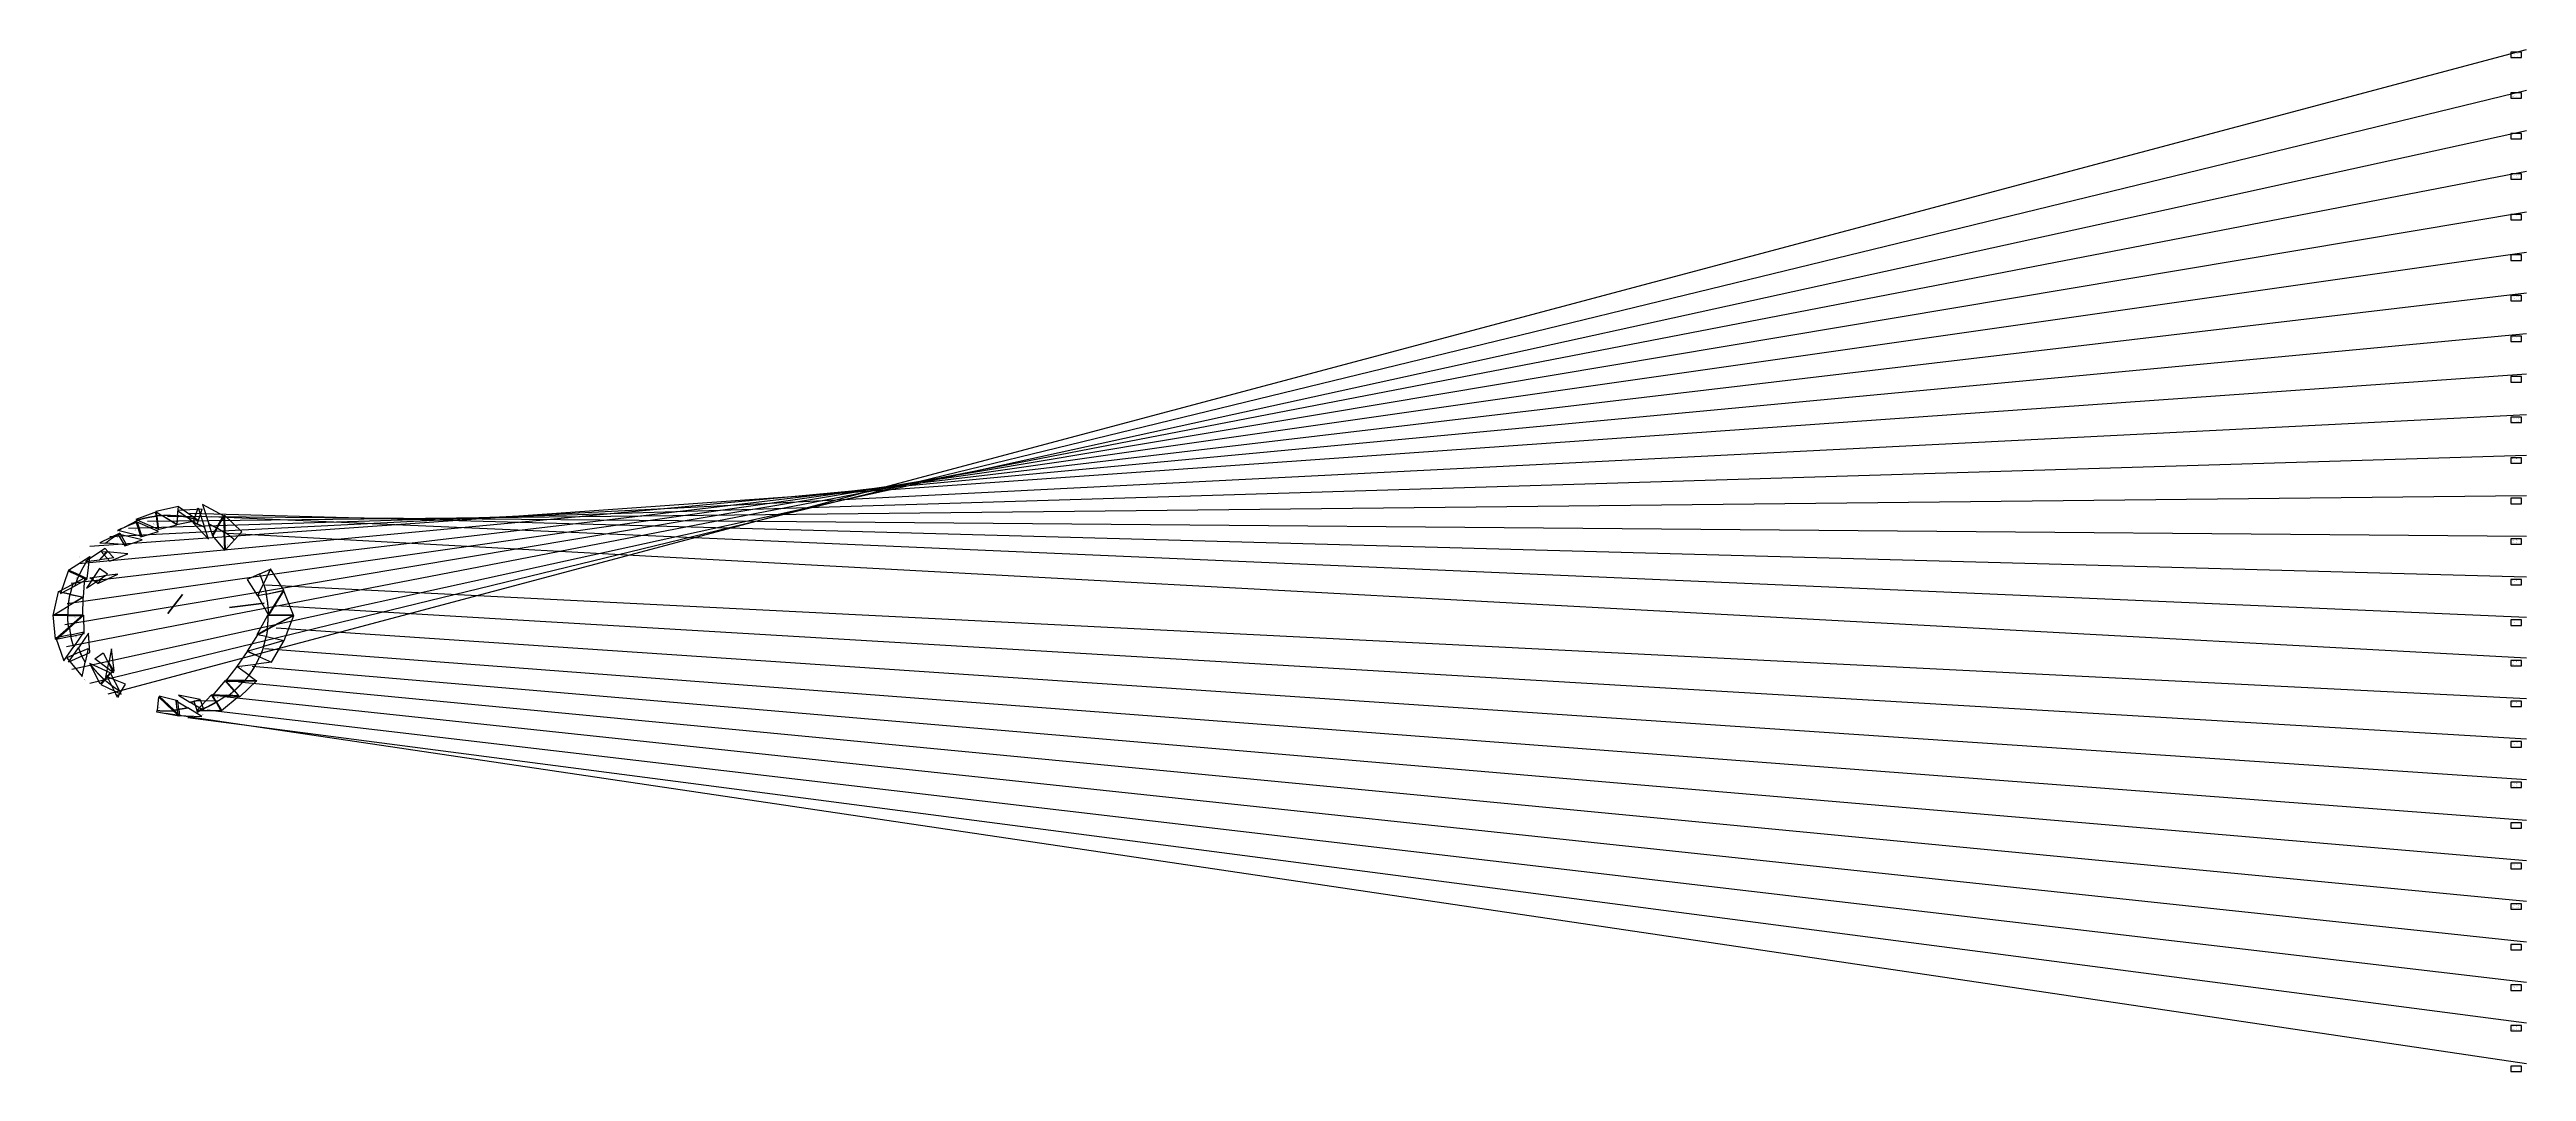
# Model space of a CAD drawing. Extents: x -8646 to 178477, y -34077 to 43180.
# Drawn here: x -8646 to 174527, y -33742 to 41858 of the extents above; entities that cross this region are included whole.
import ezdxf

# ---------------------------------------------------------------- set-up
doc = ezdxf.new("R2010")
doc.units = 0
doc.header["$MEASUREMENT"] = 0
for name, color, linetype in [('08-connection.roosters', 7, 'CONTINUOUS'), ('08-text.roosters', 7, 'CONTINUOUS'), ('81_ROOSTERS_PLINE', 5, 'CONTINUOUS')]:
    doc.layers.add(name, color=color, linetype=linetype)

msp = doc.modelspace()

# ---------------------------------------------------------------- linework, layer by layer
at = {"layer": '08-connection.roosters'}
for p, q in [((-4304, -5796, 672), (174527, 41858)), ((-5669, -5004, 712), (174527, 38858)), ((-6986, -3969, 748), (174527, 35858)), ((-7383, -2302, 710), (174527, 32858)), ((-7522, -680, 700), (174527, 29858)), ((-7344, 877, 661), (174527, 26858)), ((-7037, 2388, 660), (174527, 23858)), ((-6498, 3834, 707), (174527, 20858)), ((-5673, 5127, 678), (174527, 17858)), ((-4196, 5833, 618), (174527, 14858)), ((-2813, 6458, 608), (174527, 11858)), ((-1404, 6963, 580), (174527, 8858)), ((89, 7349, 572), (174527, 5858)), ((1705, 7567, 619), (174527, 2858)), ((3312, 7304, 581), (174527, -142)), ((4519, 6090, 542), (174527, -3142)), ((7330, 2253, 492), (174527, -6142)), ((8085, 717, 553), (174527, -9142)), ((8124, -925, 522), (174527, -12142)), ((7254, -2445, 513), (174527, -15142)), ((5329, -4919, 552), (174527, -21142)), ((6335, -3762, 520), (174527, -18142)), ((-41, -7245, 617), (174527, -33142)), ((3023, -6985, 625), (174527, -27142)), ((4256, -6011, 574), (174527, -24142)), ((1582, -7554, 619), (174527, -30142))]:
    msp.add_line(p, q, dxfattribs=at)
at = {"layer": '08-text.roosters'}
for points in [[(173362, 41258), (174162, 41258), (174162, 41658), (173362, 41658)], [(173362, 38258), (174162, 38258), (174162, 38658), (173362, 38658)], [(173362, 35258), (174162, 35258), (174162, 35658), (173362, 35658)], [(173362, 32258), (174162, 32258), (174162, 32658), (173362, 32658)], [(173362, 29258), (174162, 29258), (174162, 29658), (173362, 29658)], [(173362, 26258), (174162, 26258), (174162, 26658), (173362, 26658)], [(173362, 23258), (174162, 23258), (174162, 23658), (173362, 23658)], [(173362, 20258), (174162, 20258), (174162, 20658), (173362, 20658)], [(173362, 17258), (174162, 17258), (174162, 17658), (173362, 17658)], [(173362, 14258), (174162, 14258), (174162, 14658), (173362, 14658)], [(173362, 11258), (174162, 11258), (174162, 11658), (173362, 11658)], [(173362, 8258), (174162, 8258), (174162, 8658), (173362, 8658)], [(173362, 5258), (174162, 5258), (174162, 5658), (173362, 5658)], [(173362, 2258), (174162, 2258), (174162, 2658), (173362, 2658)], [(173362, -742), (174162, -742), (174162, -342), (173362, -342)], [(173362, -3742), (174162, -3742), (174162, -3342), (173362, -3342)], [(173362, -6742), (174162, -6742), (174162, -6342), (173362, -6342)], [(173362, -9742), (174162, -9742), (174162, -9342), (173362, -9342)], [(173362, -12742), (174162, -12742), (174162, -12342), (173362, -12342)], [(173362, -15742), (174162, -15742), (174162, -15342), (173362, -15342)], [(173362, -18742), (174162, -18742), (174162, -18342), (173362, -18342)], [(173362, -21742), (174162, -21742), (174162, -21342), (173362, -21342)], [(173362, -24742), (174162, -24742), (174162, -24342), (173362, -24342)], [(173362, -27742), (174162, -27742), (174162, -27342), (173362, -27342)], [(173362, -30742), (174162, -30742), (174162, -30342), (173362, -30342)], [(173362, -33742), (174162, -33742), (174162, -33342), (173362, -33342)]]:
    msp.add_lwpolyline(points, close=True, dxfattribs=at)
at = {"layer": '81_ROOSTERS_PLINE', "extrusion": (-0.102744, 0.184204, -0.977503)}
for points in [[(-2966, 6916), (-3088, 7210), (-1475, 7475), (-1549, 7373), (-1560, 7371), (-1572, 7368), (-1583, 7366), (-1595, 7363), (-1606, 7361), (-1617, 7358), (-1629, 7355), (-1640, 7353), (-1651, 7350), (-1663, 7348), (-1674, 7345), (-1685, 7342), (-1697, 7340), (-1708, 7337), (-1719, 7334), (-1731, 7332), (-1742, 7329), (-1753, 7326), (-1765, 7323), (-1776, 7321), (-1787, 7318), (-1799, 7315), (-1810, 7312), (-1821, 7309), (-1832, 7306), (-1844, 7303), (-1855, 7301), (-1866, 7298), (-1878, 7295), (-1889, 7292), (-1900, 7289), (-1911, 7286), (-1923, 7283), (-1934, 7280), (-1945, 7277), (-1956, 7273), (-1967, 7270), (-1979, 7267), (-1990, 7264), (-2001, 7261), (-2012, 7258), (-2024, 7255), (-2035, 7251), (-2046, 7248), (-2057, 7245), (-2068, 7242), (-2080, 7238), (-2091, 7235), (-2102, 7232), (-2113, 7229), (-2124, 7225), (-2135, 7222), (-2146, 7218), (-2158, 7215), (-2169, 7212), (-2180, 7208), (-2191, 7205), (-2202, 7201), (-2213, 7198), (-2224, 7194), (-2235, 7191), (-2247, 7187), (-2258, 7184), (-2269, 7180), (-2280, 7177), (-2291, 7173), (-2302, 7169), (-2313, 7166), (-2324, 7162), (-2335, 7158), (-2346, 7155), (-2357, 7151), (-2368, 7147), (-2379, 7144), (-2390, 7140), (-2401, 7136), (-2412, 7132), (-2423, 7128), (-2434, 7125), (-2445, 7121), (-2456, 7117), (-2467, 7113), (-2478, 7109), (-2489, 7105), (-2500, 7101), (-2511, 7097), (-2522, 7093), (-2533, 7089), (-2544, 7085), (-2555, 7081), (-2566, 7077), (-2577, 7073), (-2588, 7069), (-2599, 7065), (-2610, 7061), (-2620, 7057), (-2631, 7053), (-2642, 7049), (-2653, 7044), (-2664, 7040), (-2675, 7036), (-2686, 7032), (-2697, 7028), (-2707, 7023), (-2718, 7019), (-2729, 7015), (-2740, 7010), (-2751, 7006), (-2761, 7002), (-2772, 6997), (-2783, 6993), (-2794, 6989), (-2805, 6984), (-2815, 6980), (-2826, 6975), (-2837, 6971), (-2848, 6966), (-2858, 6962), (-2869, 6957), (-2880, 6953), (-2891, 6948), (-2901, 6944), (-2912, 6939), (-2923, 6935), (-2933, 6930), (-2944, 6925), (-2955, 6921), (-2966, 6916)], [(-1549, 7373), (-1560, 7371), (-1572, 7368), (-1583, 7366), (-1595, 7363), (-1606, 7361), (-1617, 7358), (-1629, 7355), (-1640, 7353), (-1651, 7350), (-1663, 7348), (-1674, 7345), (-1685, 7342), (-1697, 7340), (-1708, 7337), (-1719, 7334), (-1731, 7332), (-1742, 7329), (-1753, 7326), (-1765, 7323), (-1776, 7321), (-1787, 7318), (-1799, 7315), (-1810, 7312), (-1821, 7309), (-1832, 7306), (-1844, 7303), (-1855, 7301), (-1866, 7298), (-1878, 7295), (-1889, 7292), (-1900, 7289), (-1911, 7286), (-1923, 7283), (-1934, 7280), (-1945, 7277), (-1956, 7273), (-1967, 7270), (-1979, 7267), (-1990, 7264), (-2001, 7261), (-2012, 7258), (-2024, 7255), (-2035, 7251), (-2046, 7248), (-2057, 7245), (-2068, 7242), (-2080, 7238), (-2091, 7235), (-2102, 7232), (-2113, 7229), (-2124, 7225), (-2135, 7222), (-2146, 7218), (-2158, 7215), (-2169, 7212), (-2180, 7208), (-2191, 7205), (-2202, 7201), (-2213, 7198), (-2224, 7194), (-2235, 7191), (-2247, 7187), (-2258, 7184), (-2269, 7180), (-2280, 7177), (-2291, 7173), (-2302, 7169), (-2313, 7166), (-2324, 7162), (-2335, 7158), (-2346, 7155), (-2357, 7151), (-2368, 7147), (-2379, 7144), (-2390, 7140), (-2401, 7136), (-2412, 7132), (-2423, 7128), (-2434, 7125), (-2445, 7121), (-2456, 7117), (-2467, 7113), (-2478, 7109), (-2489, 7105), (-2500, 7101), (-2511, 7097), (-2522, 7093), (-2533, 7089), (-2544, 7085), (-2555, 7081), (-2566, 7077), (-2577, 7073), (-2588, 7069), (-2599, 7065), (-2610, 7061), (-2620, 7057), (-2631, 7053), (-2642, 7049), (-2653, 7044), (-2664, 7040), (-2675, 7036), (-2686, 7032), (-2697, 7028), (-2707, 7023), (-2718, 7019), (-2729, 7015), (-2740, 7010), (-2751, 7006), (-2761, 7002), (-2772, 6997), (-2783, 6993), (-2794, 6989), (-2805, 6984), (-2815, 6980), (-2826, 6975), (-2837, 6971), (-2848, 6966), (-2858, 6962), (-2869, 6957), (-2880, 6953), (-2891, 6948), (-2901, 6944), (-2912, 6939), (-2923, 6935), (-2933, 6930), (-2944, 6925), (-2955, 6921), (-2966, 6916), (-2572, 5974), (-1549, 7373)]]:
    msp.add_lwpolyline(points, dxfattribs=at)
at = {"layer": '81_ROOSTERS_PLINE', "extrusion": (-0.050592, 0.181894, -0.982016)}
msp.add_lwpolyline([(-2770, 6997), (-3025, 7655), (-1302, 7742), (-1661, 7345), (-1672, 7343), (-1683, 7340), (-1695, 7337), (-1706, 7335), (-1717, 7332), (-1729, 7329), (-1740, 7327), (-1751, 7324), (-1763, 7321), (-1774, 7318), (-1785, 7316), (-1796, 7313), (-1808, 7310), (-1819, 7307), (-1830, 7304), (-1842, 7301), (-1853, 7299), (-1864, 7296), (-1875, 7293), (-1887, 7290), (-1898, 7287), (-1909, 7284), (-1920, 7281), (-1932, 7278), (-1943, 7275), (-1954, 7272), (-1965, 7269), (-1976, 7265), (-1988, 7262), (-1999, 7259), (-2010, 7256), (-2021, 7253), (-2033, 7250), (-2045, 7246), (-2057, 7243), (-2069, 7239), (-2081, 7236), (-2092, 7232), (-2104, 7229), (-2116, 7225), (-2128, 7222), (-2140, 7218), (-2152, 7215), (-2164, 7211), (-2175, 7207), (-2187, 7204), (-2199, 7200), (-2211, 7197), (-2223, 7193), (-2234, 7189), (-2246, 7185), (-2258, 7182), (-2270, 7178), (-2282, 7174), (-2293, 7170), (-2305, 7166), (-2317, 7163), (-2329, 7159), (-2340, 7155), (-2352, 7151), (-2364, 7147), (-2375, 7143), (-2387, 7139), (-2399, 7135), (-2411, 7131), (-2422, 7127), (-2434, 7123), (-2446, 7119), (-2457, 7115), (-2469, 7111), (-2481, 7107), (-2492, 7102), (-2504, 7098), (-2516, 7094), (-2527, 7090), (-2539, 7086), (-2550, 7081), (-2562, 7077), (-2574, 7073), (-2585, 7069), (-2597, 7064), (-2608, 7060), (-2620, 7056), (-2632, 7051), (-2643, 7047), (-2655, 7042), (-2666, 7038), (-2678, 7034), (-2689, 7029), (-2701, 7025), (-2712, 7020), (-2724, 7016), (-2735, 7011), (-2747, 7006), (-2758, 7002), (-2770, 6997)], dxfattribs=at)
at = {"layer": '81_ROOSTERS_PLINE', "color": 5, "extrusion": (0.044759, -0.190913, 0.980586)}
msp.add_lwpolyline([(945, 7465), (984, 7782), (1358, 7400), (1351, 7401), (1345, 7403), (1339, 7404), (1332, 7405), (1326, 7406), (1319, 7407), (1313, 7408), (1306, 7410), (1300, 7411), (1293, 7412), (1287, 7413), (1281, 7414), (1274, 7415), (1268, 7416), (1261, 7418), (1255, 7419), (1248, 7420), (1242, 7421), (1236, 7422), (1229, 7423), (1223, 7424), (1216, 7425), (1210, 7426), (1203, 7427), (1197, 7428), (1190, 7429), (1184, 7430), (1177, 7432), (1171, 7433), (1165, 7434), (1158, 7435), (1152, 7436), (1145, 7437), (1139, 7438), (1132, 7439), (1126, 7440), (1119, 7441), (1113, 7442), (1106, 7443), (1100, 7444), (1094, 7445), (1087, 7446), (1081, 7446), (1074, 7447), (1068, 7448), (1061, 7449), (1055, 7450), (1048, 7451), (1042, 7452), (1035, 7453), (1029, 7454), (1022, 7455), (1016, 7456), (1009, 7457), (1003, 7458), (996, 7458), (990, 7459), (984, 7460), (977, 7461), (971, 7462), (964, 7463), (958, 7464), (951, 7464), (945, 7465)], dxfattribs=at)
at = {"layer": '81_ROOSTERS_PLINE', "color": 5, "extrusion": (-0.044759, 0.190913, -0.980586)}
msp.add_lwpolyline([(-1358, 7400), (-1351, 7401), (-1345, 7403), (-1339, 7404), (-1332, 7405), (-1326, 7406), (-1319, 7407), (-1313, 7408), (-1306, 7410), (-1300, 7411), (-1293, 7412), (-1287, 7413), (-1281, 7414), (-1274, 7415), (-1268, 7416), (-1261, 7418), (-1255, 7419), (-1248, 7420), (-1242, 7421), (-1236, 7422), (-1229, 7423), (-1223, 7424), (-1216, 7425), (-1210, 7426), (-1203, 7427), (-1197, 7428), (-1190, 7429), (-1184, 7430), (-1177, 7432), (-1171, 7433), (-1165, 7434), (-1158, 7435), (-1152, 7436), (-1145, 7437), (-1139, 7438), (-1132, 7439), (-1126, 7440), (-1119, 7441), (-1113, 7442), (-1106, 7443), (-1100, 7444), (-1094, 7445), (-1087, 7446), (-1081, 7446), (-1074, 7447), (-1068, 7448), (-1061, 7449), (-1055, 7450), (-1048, 7451), (-1042, 7452), (-1035, 7453), (-1029, 7454), (-1022, 7455), (-1016, 7456), (-1009, 7457), (-1003, 7458), (-996, 7458), (-990, 7459), (-984, 7460), (-977, 7461), (-971, 7462), (-964, 7463), (-958, 7464), (-951, 7464), (-945, 7465), (-819, 6452), (-2266, 6473), (-1358, 7400)], dxfattribs=at)
at = {"layer": '81_ROOSTERS_PLINE', "extrusion": (0.050592, -0.181894, 0.982016)}
msp.add_lwpolyline([(1661, 7345), (1672, 7343), (1683, 7340), (1695, 7337), (1706, 7335), (1717, 7332), (1729, 7329), (1740, 7327), (1751, 7324), (1763, 7321), (1774, 7318), (1785, 7316), (1796, 7313), (1808, 7310), (1819, 7307), (1830, 7304), (1842, 7301), (1853, 7299), (1864, 7296), (1875, 7293), (1887, 7290), (1898, 7287), (1909, 7284), (1920, 7281), (1932, 7278), (1943, 7275), (1954, 7272), (1965, 7269), (1976, 7265), (1988, 7262), (1999, 7259), (2010, 7256), (2021, 7253), (2033, 7250), (2045, 7246), (2057, 7243), (2069, 7239), (2081, 7236), (2092, 7232), (2104, 7229), (2116, 7225), (2128, 7222), (2140, 7218), (2152, 7215), (2164, 7211), (2175, 7207), (2187, 7204), (2199, 7200), (2211, 7197), (2223, 7193), (2234, 7189), (2246, 7185), (2258, 7182), (2270, 7178), (2282, 7174), (2293, 7170), (2305, 7166), (2317, 7163), (2329, 7159), (2340, 7155), (2352, 7151), (2364, 7147), (2375, 7143), (2387, 7139), (2399, 7135), (2411, 7131), (2422, 7127), (2434, 7123), (2446, 7119), (2457, 7115), (2469, 7111), (2481, 7107), (2492, 7102), (2504, 7098), (2516, 7094), (2527, 7090), (2539, 7086), (2550, 7081), (2562, 7077), (2574, 7073), (2585, 7069), (2597, 7064), (2608, 7060), (2620, 7056), (2632, 7051), (2643, 7047), (2655, 7042), (2666, 7038), (2678, 7034), (2689, 7029), (2701, 7025), (2712, 7020), (2724, 7016), (2735, 7011), (2747, 7006), (2758, 7002), (2770, 6997), (2531, 6383), (1661, 7345)], dxfattribs=at)
at = {"layer": '81_ROOSTERS_PLINE', "color": 5, "extrusion": (-0.032663, 0.180202, -0.983087)}
msp.add_lwpolyline([(-3566, 6618), (-3555, 6624), (-3544, 6630), (-3533, 6636), (-3522, 6642), (-3511, 6648), (-3501, 6654), (-3490, 6659), (-3479, 6665), (-3468, 6671), (-3457, 6677), (-3446, 6682), (-3435, 6688), (-3424, 6694), (-3413, 6699), (-3402, 6705), (-3392, 6711), (-3381, 6716), (-3370, 6722), (-3359, 6727), (-3348, 6733), (-3337, 6738), (-3326, 6744), (-3315, 6749), (-3304, 6755), (-3293, 6760), (-3282, 6766), (-3270, 6771), (-3259, 6777), (-3248, 6782), (-3237, 6787), (-3226, 6793), (-3215, 6798), (-3204, 6803), (-3193, 6809), (-3182, 6814), (-3171, 6819), (-3159, 6824), (-3148, 6830), (-3137, 6835), (-3126, 6840), (-3115, 6845), (-3104, 6850), (-3092, 6855), (-3081, 6861), (-3070, 6866), (-3059, 6871), (-3048, 6876), (-3036, 6881), (-3025, 6886), (-3014, 6891), (-3003, 6896), (-2991, 6901), (-2980, 6906), (-2969, 6911), (-2958, 6915), (-2946, 6920), (-2935, 6925), (-2924, 6930), (-2912, 6935), (-2901, 6940), (-2890, 6945), (-2878, 6949), (-2867, 6954), (-2856, 6959), (-2844, 6964), (-2833, 6968), (-2821, 6973), (-2810, 6978), (-2799, 6982), (-2787, 6987), (-2776, 6991), (-2764, 6996), (-2753, 7001), (-2742, 7005), (-2730, 7010), (-2719, 7014), (-2707, 7019), (-2696, 7023), (-2684, 7028), (-2673, 7032), (-2661, 7036), (-2650, 7041), (-2638, 7045), (-2627, 7050), (-2615, 7054), (-2604, 7058), (-2592, 7063), (-2581, 7067), (-2569, 7071), (-2558, 7075), (-2546, 7080), (-2534, 7084), (-2523, 7088), (-2511, 7092), (-2500, 7096), (-2488, 7100), (-2476, 7105), (-2465, 7109), (-2453, 7113), (-2442, 7117), (-2430, 7121), (-2418, 7125), (-2407, 7129), (-2395, 7133), (-2383, 7137), (-2372, 7141), (-2360, 7145), (-2348, 7149), (-2337, 7152), (-2325, 7156), (-2313, 7160), (-2302, 7164), (-2290, 7168), (-2278, 7172), (-2267, 7175), (-2255, 7179), (-2243, 7183), (-2231, 7186), (-2220, 7190), (-2208, 7194), (-2196, 7197), (-2184, 7201), (-2173, 7205), (-2161, 7208), (-2149, 7212), (-2137, 7215), (-2125, 7219), (-2114, 7222), (-1932, 6589), (-3572, 6612), (-3566, 6618)], dxfattribs=at)
at = {"layer": '81_ROOSTERS_PLINE', "color": 5, "extrusion": (0.032663, -0.180202, 0.983087)}
msp.add_lwpolyline([(2114, 7222), (2308, 7901), (3566, 6618), (3555, 6624), (3544, 6630), (3533, 6636), (3522, 6642), (3511, 6648), (3501, 6654), (3490, 6659), (3479, 6665), (3468, 6671), (3457, 6677), (3446, 6682), (3435, 6688), (3424, 6694), (3413, 6699), (3402, 6705), (3392, 6711), (3381, 6716), (3370, 6722), (3359, 6727), (3348, 6733), (3337, 6738), (3326, 6744), (3315, 6749), (3304, 6755), (3293, 6760), (3282, 6766), (3270, 6771), (3259, 6777), (3248, 6782), (3237, 6787), (3226, 6793), (3215, 6798), (3204, 6803), (3193, 6809), (3182, 6814), (3171, 6819), (3159, 6824), (3148, 6830), (3137, 6835), (3126, 6840), (3115, 6845), (3104, 6850), (3092, 6855), (3081, 6861), (3070, 6866), (3059, 6871), (3048, 6876), (3036, 6881), (3025, 6886), (3014, 6891), (3003, 6896), (2991, 6901), (2980, 6906), (2969, 6911), (2958, 6915), (2946, 6920), (2935, 6925), (2924, 6930), (2912, 6935), (2901, 6940), (2890, 6945), (2878, 6949), (2867, 6954), (2856, 6959), (2844, 6964), (2833, 6968), (2821, 6973), (2810, 6978), (2799, 6982), (2787, 6987), (2776, 6991), (2764, 6996), (2753, 7001), (2742, 7005), (2730, 7010), (2719, 7014), (2707, 7019), (2696, 7023), (2684, 7028), (2673, 7032), (2661, 7036), (2650, 7041), (2638, 7045), (2627, 7050), (2615, 7054), (2604, 7058), (2592, 7063), (2581, 7067), (2569, 7071), (2558, 7075), (2546, 7080), (2534, 7084), (2523, 7088), (2511, 7092), (2500, 7096), (2488, 7100), (2476, 7105), (2465, 7109), (2453, 7113), (2442, 7117), (2430, 7121), (2418, 7125), (2407, 7129), (2395, 7133), (2383, 7137), (2372, 7141), (2360, 7145), (2348, 7149), (2337, 7152), (2325, 7156), (2313, 7160), (2302, 7164), (2290, 7168), (2278, 7172), (2267, 7175), (2255, 7179), (2243, 7183), (2231, 7186), (2220, 7190), (2208, 7194), (2196, 7197), (2184, 7201), (2173, 7205), (2161, 7208), (2149, 7212), (2137, 7215), (2125, 7219), (2114, 7222)], dxfattribs=at)
at = {"layer": '81_ROOSTERS_PLINE', "extrusion": (-0.034272, -0.271574, 0.961807)}
msp.add_lwpolyline([(1414, 7252), (1632, 8438), (-171, 8111), (1406, 7253), (1414, 7252)], dxfattribs=at)
at = {"layer": '81_ROOSTERS_PLINE', "color": 5, "extrusion": (0.219419, 0.208832, -0.953019)}
msp.add_lwpolyline([(3589, 6461), (4142, 7533), (2784, 6856), (2791, 6853), (2797, 6851), (2804, 6848), (2810, 6845), (2817, 6842), (2823, 6840), (2829, 6837), (2836, 6834), (2842, 6831), (2849, 6829), (2855, 6826), (2862, 6823), (2868, 6820), (2875, 6818), (2881, 6815), (2887, 6812), (2894, 6809), (2900, 6806), (2907, 6804), (2913, 6801), (2920, 6798), (2926, 6795), (2932, 6792), (2939, 6790), (2945, 6787), (2952, 6784), (2958, 6781), (2964, 6778), (2971, 6775), (2977, 6772), (2984, 6769), (2990, 6767), (2996, 6764), (3003, 6761), (3009, 6758), (3015, 6755), (3022, 6752), (3028, 6749), (3035, 6746), (3041, 6743), (3047, 6740), (3054, 6737), (3060, 6734), (3066, 6731), (3073, 6728), (3079, 6725), (3085, 6722), (3092, 6720), (3098, 6717), (3104, 6714), (3111, 6711), (3117, 6707), (3123, 6704), (3130, 6701), (3136, 6698), (3142, 6695), (3149, 6692), (3155, 6689), (3161, 6686), (3168, 6683), (3174, 6680), (3180, 6677), (3187, 6674), (3193, 6671), (3199, 6668), (3205, 6665), (3212, 6662), (3218, 6659), (3224, 6655), (3231, 6652), (3237, 6649), (3243, 6646), (3249, 6643), (3256, 6640), (3262, 6637), (3268, 6633), (3274, 6630), (3281, 6627), (3287, 6624), (3293, 6621), (3299, 6618), (3306, 6614), (3312, 6611), (3318, 6608), (3324, 6605), (3331, 6602), (3337, 6598), (3343, 6595), (3349, 6592), (3355, 6589), (3362, 6585), (3368, 6582), (3374, 6579), (3380, 6576), (3386, 6572), (3393, 6569), (3399, 6566), (3405, 6563), (3411, 6559), (3417, 6556), (3424, 6553), (3430, 6549), (3436, 6546), (3442, 6543), (3448, 6539), (3454, 6536), (3461, 6533), (3467, 6529), (3473, 6526), (3479, 6523), (3485, 6519), (3491, 6516), (3498, 6513), (3504, 6509), (3510, 6506), (3516, 6502), (3522, 6499), (3528, 6496), (3534, 6492), (3540, 6489), (3547, 6485), (3553, 6482), (3559, 6479), (3565, 6475), (3571, 6472), (3577, 6468), (3583, 6465), (3589, 6461)], dxfattribs=at)
at = {"layer": '81_ROOSTERS_PLINE', "extrusion": (-0.029273, -0.151468, 0.988029)}
msp.add_lwpolyline([(2463, 7128), (2804, 8125), (1070, 8655), (1801, 7326), (1812, 7323), (1822, 7321), (1833, 7318), (1843, 7316), (1854, 7313), (1864, 7310), (1874, 7307), (1885, 7305), (1895, 7302), (1906, 7299), (1916, 7296), (1927, 7294), (1937, 7291), (1948, 7288), (1958, 7285), (1968, 7282), (1979, 7280), (1989, 7277), (2000, 7274), (2010, 7271), (2020, 7268), (2031, 7265), (2041, 7262), (2052, 7259), (2062, 7256), (2072, 7253), (2083, 7250), (2093, 7247), (2103, 7244), (2114, 7241), (2124, 7238), (2135, 7235), (2145, 7232), (2155, 7229), (2166, 7226), (2176, 7222), (2186, 7219), (2197, 7216), (2207, 7213), (2217, 7210), (2228, 7206), (2238, 7203), (2248, 7200), (2258, 7197), (2269, 7193), (2279, 7190), (2289, 7187), (2300, 7184), (2310, 7180), (2320, 7177), (2330, 7173), (2341, 7170), (2351, 7167), (2361, 7163), (2371, 7160), (2382, 7156), (2392, 7153), (2402, 7149), (2412, 7146), (2423, 7143), (2433, 7139), (2443, 7135), (2453, 7132), (2463, 7128)], dxfattribs=at)
at = {"layer": '81_ROOSTERS_PLINE', "color": 5, "extrusion": (-0.117377, -0.100592, 0.98798)}
msp.add_lwpolyline([(-2506, 7114), (-2852, 8108), (-1867, 7309), (-1878, 7307), (-1888, 7304), (-1898, 7302), (-1908, 7299), (-1918, 7296), (-1928, 7294), (-1938, 7291), (-1948, 7288), (-1958, 7285), (-1968, 7283), (-1978, 7280), (-1988, 7277), (-1998, 7274), (-2009, 7272), (-2019, 7269), (-2029, 7266), (-2039, 7263), (-2049, 7260), (-2059, 7257), (-2069, 7254), (-2079, 7251), (-2089, 7249), (-2099, 7246), (-2109, 7243), (-2119, 7240), (-2129, 7237), (-2139, 7234), (-2149, 7231), (-2159, 7228), (-2169, 7225), (-2179, 7222), (-2189, 7219), (-2199, 7216), (-2209, 7212), (-2219, 7209), (-2229, 7206), (-2239, 7203), (-2249, 7200), (-2259, 7197), (-2269, 7194), (-2278, 7191), (-2288, 7187), (-2298, 7184), (-2308, 7181), (-2318, 7178), (-2328, 7174), (-2338, 7171), (-2348, 7168), (-2358, 7165), (-2368, 7161), (-2378, 7158), (-2387, 7155), (-2397, 7151), (-2407, 7148), (-2417, 7145), (-2427, 7141), (-2437, 7138), (-2447, 7134), (-2457, 7131), (-2466, 7127), (-2476, 7124), (-2486, 7121), (-2496, 7117), (-2506, 7114)], dxfattribs=at)
at = {"layer": '81_ROOSTERS_PLINE', "extrusion": (-0.039959, -0.098666, 0.994318)}
for points in [[(2574, 7108), (2851, 7876), (1188, 8528), (1699, 7369), (1706, 7367), (1713, 7365), (1720, 7364), (1727, 7362), (1734, 7360), (1741, 7359), (1748, 7357), (1755, 7355), (1762, 7354), (1769, 7352), (1776, 7350), (1783, 7349), (1790, 7347), (1797, 7345), (1804, 7344), (1810, 7342), (1817, 7340), (1824, 7338), (1831, 7337), (1838, 7335), (1845, 7333), (1852, 7331), (1859, 7330), (1866, 7328), (1873, 7326), (1880, 7324), (1886, 7323), (1893, 7321), (1900, 7319), (1907, 7317), (1914, 7315), (1921, 7314), (1928, 7312), (1935, 7310), (1942, 7308), (1949, 7306), (1955, 7304), (1962, 7302), (1969, 7301), (1976, 7299), (1983, 7297), (1990, 7295), (1997, 7293), (2004, 7291), (2010, 7289), (2017, 7287), (2024, 7285), (2031, 7283), (2038, 7282), (2045, 7280), (2052, 7278), (2058, 7276), (2065, 7274), (2072, 7272), (2079, 7270), (2086, 7268), (2093, 7266), (2100, 7264), (2106, 7262), (2113, 7260), (2120, 7258), (2127, 7256), (2134, 7254), (2141, 7252), (2147, 7250), (2154, 7248), (2161, 7246), (2168, 7244), (2175, 7241), (2182, 7239), (2188, 7237), (2195, 7235), (2202, 7233), (2209, 7231), (2216, 7229), (2223, 7227), (2229, 7225), (2236, 7223), (2243, 7221), (2250, 7218), (2257, 7216), (2263, 7214), (2270, 7212), (2277, 7210), (2284, 7208), (2291, 7205), (2297, 7203), (2304, 7201), (2311, 7199), (2318, 7197), (2324, 7194), (2331, 7192), (2338, 7190), (2345, 7188), (2352, 7186), (2358, 7183), (2365, 7181), (2372, 7179), (2379, 7177), (2385, 7174), (2392, 7172), (2399, 7170), (2406, 7167), (2412, 7165), (2419, 7163), (2426, 7161), (2433, 7158), (2439, 7156), (2446, 7154), (2453, 7151), (2460, 7149), (2466, 7147), (2473, 7144), (2480, 7142), (2487, 7140), (2493, 7137), (2500, 7135), (2507, 7132), (2513, 7130), (2520, 7128), (2527, 7125), (2534, 7123), (2540, 7120), (2547, 7118), (2554, 7116), (2560, 7113), (2567, 7111), (2574, 7108)], [(1699, 7369), (1706, 7367), (1713, 7365), (1720, 7364), (1727, 7362), (1734, 7360), (1741, 7359), (1748, 7357), (1755, 7355), (1762, 7354), (1769, 7352), (1776, 7350), (1783, 7349), (1790, 7347), (1797, 7345), (1804, 7344), (1810, 7342), (1817, 7340), (1824, 7338), (1831, 7337), (1838, 7335), (1845, 7333), (1852, 7331), (1859, 7330), (1866, 7328), (1873, 7326), (1880, 7324), (1886, 7323), (1893, 7321), (1900, 7319), (1907, 7317), (1914, 7315), (1921, 7314), (1928, 7312), (1935, 7310), (1942, 7308), (1949, 7306), (1955, 7304), (1962, 7302), (1969, 7301), (1976, 7299), (1983, 7297), (1990, 7295), (1997, 7293), (2004, 7291), (2010, 7289), (2017, 7287), (2024, 7285), (2031, 7283), (2038, 7282), (2045, 7280), (2052, 7278), (2058, 7276), (2065, 7274), (2072, 7272), (2079, 7270), (2086, 7268), (2093, 7266), (2100, 7264), (2106, 7262), (2113, 7260), (2120, 7258), (2127, 7256), (2134, 7254), (2141, 7252), (2147, 7250), (2154, 7248), (2161, 7246), (2168, 7244), (2175, 7241), (2182, 7239), (2188, 7237), (2195, 7235), (2202, 7233), (2209, 7231), (2216, 7229), (2223, 7227), (2229, 7225), (2236, 7223), (2243, 7221), (2250, 7218), (2257, 7216), (2263, 7214), (2270, 7212), (2277, 7210), (2284, 7208), (2291, 7205), (2297, 7203), (2304, 7201), (2311, 7199), (2318, 7197), (2324, 7194), (2331, 7192), (2338, 7190), (2345, 7188), (2352, 7186), (2358, 7183), (2365, 7181), (2372, 7179), (2379, 7177), (2385, 7174), (2392, 7172), (2399, 7170), (2406, 7167), (2412, 7165), (2419, 7163), (2426, 7161), (2433, 7158), (2439, 7156), (2446, 7154), (2453, 7151), (2460, 7149), (2466, 7147), (2473, 7144), (2480, 7142), (2487, 7140), (2493, 7137), (2500, 7135), (2507, 7132), (2513, 7130), (2520, 7128), (2527, 7125), (2534, 7123), (2540, 7120), (2547, 7118), (2554, 7116), (2560, 7113), (2567, 7111), (2574, 7108), (2232, 6162), (1699, 7369)]]:
    msp.add_lwpolyline(points, dxfattribs=at)
at = {"layer": '81_ROOSTERS_PLINE', "extrusion": (-0.275567, 0.336647, -0.900406)}
msp.add_lwpolyline([(356, 7110), (369, 7434), (2101, 7635), (1210, 7011), (1204, 7012), (1197, 7013), (1190, 7014), (1184, 7015), (1177, 7017), (1171, 7018), (1164, 7019), (1157, 7020), (1151, 7021), (1144, 7022), (1137, 7023), (1131, 7025), (1124, 7026), (1118, 7027), (1111, 7028), (1104, 7029), (1098, 7030), (1091, 7031), (1084, 7032), (1078, 7033), (1071, 7034), (1064, 7035), (1058, 7036), (1051, 7037), (1045, 7038), (1038, 7040), (1031, 7041), (1025, 7042), (1018, 7043), (1011, 7044), (1005, 7045), (998, 7046), (991, 7047), (985, 7048), (978, 7048), (971, 7049), (965, 7050), (958, 7051), (951, 7052), (945, 7053), (938, 7054), (931, 7055), (925, 7056), (918, 7057), (911, 7058), (905, 7059), (898, 7060), (891, 7061), (885, 7061), (878, 7062), (871, 7063), (865, 7064), (858, 7065), (851, 7066), (845, 7067), (838, 7067), (831, 7068), (825, 7069), (818, 7070), (811, 7071), (805, 7071), (798, 7072), (791, 7073), (785, 7074), (778, 7075), (771, 7075), (765, 7076), (758, 7077), (751, 7078), (744, 7078), (738, 7079), (731, 7080), (724, 7080), (718, 7081), (711, 7082), (704, 7083), (698, 7083), (691, 7084), (684, 7085), (678, 7085), (671, 7086), (664, 7087), (658, 7087), (651, 7088), (644, 7089), (637, 7089), (631, 7090), (624, 7090), (617, 7091), (611, 7092), (604, 7092), (597, 7093), (591, 7093), (584, 7094), (577, 7095), (570, 7095), (564, 7096), (557, 7096), (550, 7097), (544, 7097), (537, 7098), (530, 7098), (524, 7099), (517, 7100), (510, 7100), (503, 7101), (497, 7101), (490, 7102), (483, 7102), (477, 7102), (470, 7103), (463, 7103), (456, 7104), (450, 7104), (443, 7105), (436, 7105), (430, 7106), (423, 7106), (416, 7106), (409, 7107), (403, 7107), (396, 7108), (389, 7108), (383, 7108), (376, 7109), (369, 7109), (362, 7110), (356, 7110)], dxfattribs=at)
at = {"layer": '81_ROOSTERS_PLINE', "extrusion": (0.275567, -0.336647, 0.900406)}
msp.add_lwpolyline([(-1210, 7011), (-1204, 7012), (-1197, 7013), (-1190, 7014), (-1184, 7015), (-1177, 7017), (-1171, 7018), (-1164, 7019), (-1157, 7020), (-1151, 7021), (-1144, 7022), (-1137, 7023), (-1131, 7025), (-1124, 7026), (-1118, 7027), (-1111, 7028), (-1104, 7029), (-1098, 7030), (-1091, 7031), (-1084, 7032), (-1078, 7033), (-1071, 7034), (-1064, 7035), (-1058, 7036), (-1051, 7037), (-1045, 7038), (-1038, 7040), (-1031, 7041), (-1025, 7042), (-1018, 7043), (-1011, 7044), (-1005, 7045), (-998, 7046), (-991, 7047), (-985, 7048), (-978, 7048), (-971, 7049), (-965, 7050), (-958, 7051), (-951, 7052), (-945, 7053), (-938, 7054), (-931, 7055), (-925, 7056), (-918, 7057), (-911, 7058), (-905, 7059), (-898, 7060), (-891, 7061), (-885, 7061), (-878, 7062), (-871, 7063), (-865, 7064), (-858, 7065), (-851, 7066), (-845, 7067), (-838, 7067), (-831, 7068), (-825, 7069), (-818, 7070), (-811, 7071), (-805, 7071), (-798, 7072), (-791, 7073), (-785, 7074), (-778, 7075), (-771, 7075), (-765, 7076), (-758, 7077), (-751, 7078), (-744, 7078), (-738, 7079), (-731, 7080), (-724, 7080), (-718, 7081), (-711, 7082), (-704, 7083), (-698, 7083), (-691, 7084), (-684, 7085), (-678, 7085), (-671, 7086), (-664, 7087), (-658, 7087), (-651, 7088), (-644, 7089), (-637, 7089), (-631, 7090), (-624, 7090), (-617, 7091), (-611, 7092), (-604, 7092), (-597, 7093), (-591, 7093), (-584, 7094), (-577, 7095), (-570, 7095), (-564, 7096), (-557, 7096), (-550, 7097), (-544, 7097), (-537, 7098), (-530, 7098), (-524, 7099), (-517, 7100), (-510, 7100), (-503, 7101), (-497, 7101), (-490, 7102), (-483, 7102), (-477, 7102), (-470, 7103), (-463, 7103), (-456, 7104), (-450, 7104), (-443, 7105), (-436, 7105), (-430, 7106), (-423, 7106), (-416, 7106), (-409, 7107), (-403, 7107), (-396, 7108), (-389, 7108), (-383, 7108), (-376, 7109), (-369, 7109), (-362, 7110), (-356, 7110), (-325, 6390), (-1210, 7011)], dxfattribs=at)
at = {"layer": '81_ROOSTERS_PLINE', "extrusion": (-0.189618, 0.266826, -0.944907)}
msp.add_lwpolyline([(-710, 7356), (-711, 7370), (901, 7645), (587, 7367), (577, 7368), (567, 7369), (557, 7370), (547, 7370), (537, 7371), (527, 7372), (517, 7373), (506, 7373), (496, 7374), (486, 7375), (476, 7375), (466, 7376), (456, 7377), (446, 7377), (436, 7378), (425, 7379), (415, 7379), (405, 7380), (395, 7380), (385, 7381), (375, 7381), (365, 7382), (354, 7383), (344, 7383), (334, 7383), (324, 7384), (314, 7384), (304, 7385), (294, 7385), (284, 7386), (273, 7386), (263, 7386), (253, 7387), (243, 7387), (233, 7388), (223, 7388), (213, 7388), (202, 7388), (192, 7389), (182, 7389), (172, 7389), (162, 7389), (152, 7390), (142, 7390), (131, 7390), (121, 7390), (111, 7390), (101, 7391), (91, 7391), (81, 7391), (70, 7391), (60, 7391), (50, 7391), (40, 7391), (30, 7391), (20, 7391), (10, 7391), (-1, 7391), (-11, 7391), (-21, 7391), (-31, 7391), (-41, 7391), (-51, 7391), (-61, 7391), (-72, 7391), (-82, 7391), (-92, 7391), (-102, 7391), (-112, 7390), (-122, 7390), (-132, 7390), (-143, 7390), (-153, 7390), (-163, 7389), (-173, 7389), (-183, 7389), (-193, 7389), (-203, 7388), (-214, 7388), (-224, 7388), (-234, 7387), (-244, 7387), (-254, 7387), (-264, 7386), (-274, 7386), (-285, 7386), (-295, 7385), (-305, 7385), (-315, 7384), (-325, 7384), (-335, 7383), (-345, 7383), (-356, 7382), (-366, 7382), (-376, 7381), (-386, 7381), (-396, 7380), (-406, 7380), (-416, 7379), (-427, 7379), (-437, 7378), (-447, 7377), (-457, 7377), (-467, 7376), (-477, 7375), (-487, 7375), (-497, 7374), (-508, 7373), (-518, 7373), (-528, 7372), (-538, 7371), (-548, 7370), (-558, 7369), (-568, 7369), (-578, 7368), (-588, 7367), (-599, 7366), (-609, 7365), (-619, 7364), (-629, 7364), (-639, 7363), (-649, 7362), (-659, 7361), (-669, 7360), (-679, 7359), (-690, 7358), (-700, 7357), (-710, 7356)], dxfattribs=at)
at = {"layer": '81_ROOSTERS_PLINE', "color": 5, "extrusion": (0.16404, -0.429148, 0.888213)}
msp.add_lwpolyline([(-2714, 6595), (-2819, 6902), (-2449, 6704), (-2457, 6700), (-2466, 6697), (-2474, 6694), (-2482, 6691), (-2491, 6687), (-2499, 6684), (-2507, 6681), (-2516, 6678), (-2524, 6674), (-2532, 6671), (-2540, 6668), (-2549, 6664), (-2557, 6661), (-2565, 6658), (-2574, 6654), (-2582, 6651), (-2590, 6647), (-2598, 6644), (-2607, 6641), (-2615, 6637), (-2623, 6634), (-2631, 6630), (-2640, 6627), (-2648, 6623), (-2656, 6620), (-2664, 6616), (-2673, 6613), (-2681, 6609), (-2689, 6606), (-2697, 6602), (-2705, 6599), (-2714, 6595)], dxfattribs=at)
at = {"layer": '81_ROOSTERS_PLINE', "color": 5, "extrusion": (-0.16404, 0.429148, -0.888213)}
msp.add_lwpolyline([(2449, 6704), (2457, 6700), (2466, 6697), (2474, 6694), (2482, 6691), (2491, 6687), (2499, 6684), (2507, 6681), (2516, 6678), (2524, 6674), (2532, 6671), (2540, 6668), (2549, 6664), (2557, 6661), (2565, 6658), (2574, 6654), (2582, 6651), (2590, 6647), (2598, 6644), (2607, 6641), (2615, 6637), (2623, 6634), (2631, 6630), (2640, 6627), (2648, 6623), (2656, 6620), (2664, 6616), (2673, 6613), (2681, 6609), (2689, 6606), (2697, 6602), (2705, 6599), (2714, 6595), (2480, 5913), (1032, 5944), (2449, 6704)], dxfattribs=at)
at = {"layer": '81_ROOSTERS_PLINE', "extrusion": (0.189618, -0.266826, 0.944907)}
msp.add_lwpolyline([(-587, 7367), (-577, 7368), (-567, 7369), (-557, 7370), (-547, 7370), (-537, 7371), (-527, 7372), (-517, 7373), (-506, 7373), (-496, 7374), (-486, 7375), (-476, 7375), (-466, 7376), (-456, 7377), (-446, 7377), (-436, 7378), (-425, 7379), (-415, 7379), (-405, 7380), (-395, 7380), (-385, 7381), (-375, 7381), (-365, 7382), (-354, 7383), (-344, 7383), (-334, 7383), (-324, 7384), (-314, 7384), (-304, 7385), (-294, 7385), (-284, 7386), (-273, 7386), (-263, 7386), (-253, 7387), (-243, 7387), (-233, 7388), (-223, 7388), (-213, 7388), (-202, 7388), (-192, 7389), (-182, 7389), (-172, 7389), (-162, 7389), (-152, 7390), (-142, 7390), (-131, 7390), (-121, 7390), (-111, 7390), (-101, 7391), (-91, 7391), (-81, 7391), (-70, 7391), (-60, 7391), (-50, 7391), (-40, 7391), (-30, 7391), (-20, 7391), (-10, 7391), (1, 7391), (11, 7391), (21, 7391), (31, 7391), (41, 7391), (51, 7391), (61, 7391), (72, 7391), (82, 7391), (92, 7391), (102, 7391), (112, 7390), (122, 7390), (132, 7390), (143, 7390), (153, 7390), (163, 7389), (173, 7389), (183, 7389), (193, 7389), (203, 7388), (214, 7388), (224, 7388), (234, 7387), (244, 7387), (254, 7387), (264, 7386), (274, 7386), (285, 7386), (295, 7385), (305, 7385), (315, 7384), (325, 7384), (335, 7383), (345, 7383), (356, 7382), (366, 7382), (376, 7381), (386, 7381), (396, 7380), (406, 7380), (416, 7379), (427, 7379), (437, 7378), (447, 7377), (457, 7377), (467, 7376), (477, 7375), (487, 7375), (497, 7374), (508, 7373), (518, 7373), (528, 7372), (538, 7371), (548, 7370), (558, 7369), (568, 7369), (578, 7368), (588, 7367), (599, 7366), (609, 7365), (619, 7364), (629, 7364), (639, 7363), (649, 7362), (659, 7361), (669, 7360), (679, 7359), (690, 7358), (700, 7357), (710, 7356), (615, 6301), (-587, 7367)], dxfattribs=at)
at = {"layer": '81_ROOSTERS_PLINE', "extrusion": (-0.134686, 0.224757, -0.965062)}
for points in [[(-455, 7474), (-123, 7500), (-136, 7487), (-140, 7487), (-150, 7486), (-160, 7486), (-169, 7486), (-179, 7486), (-188, 7485), (-198, 7485), (-207, 7485), (-217, 7485), (-226, 7484), (-236, 7484), (-245, 7484), (-255, 7483), (-265, 7483), (-274, 7483), (-284, 7482), (-293, 7482), (-303, 7482), (-312, 7481), (-322, 7481), (-331, 7480), (-341, 7480), (-350, 7479), (-360, 7479), (-369, 7479), (-379, 7478), (-388, 7478), (-398, 7477), (-408, 7477), (-417, 7476), (-427, 7475), (-436, 7475), (-446, 7474), (-455, 7474)], [(-713, 7453), (-721, 7452), (-728, 7451), (-736, 7451), (-744, 7450), (-751, 7449), (-759, 7448), (-767, 7447), (-774, 7447), (-782, 7446), (-790, 7445), (-797, 7444), (-805, 7443), (-813, 7442), (-820, 7442), (-828, 7441), (-836, 7440), (-844, 7439), (-851, 7438), (-859, 7437), (-867, 7436), (-874, 7435), (-882, 7434), (-890, 7433), (-897, 7432), (-905, 7431), (-913, 7430), (-920, 7430), (-928, 7429), (-936, 7428), (-943, 7427), (-951, 7426), (-959, 7425), (-966, 7424), (-974, 7422), (-982, 7421), (-989, 7420), (-997, 7419), (-1005, 7418), (-1012, 7417), (-1020, 7416), (-1028, 7415), (-1035, 7414), (-1043, 7413), (-1051, 7412), (-1058, 7411), (-1066, 7410), (-1073, 7408), (-1081, 7407), (-1089, 7406), (-1096, 7405), (-1104, 7404), (-1112, 7403), (-1119, 7401), (-1127, 7400), (-1135, 7399), (-1142, 7398), (-1150, 7397), (-1157, 7395), (-1165, 7394), (-1173, 7393), (-1180, 7392), (-1188, 7390), (-1195, 7389), (-1203, 7388), (-1211, 7387), (-1218, 7385), (-1226, 7384), (-1234, 7383), (-1241, 7381), (-1249, 7380), (-1256, 7379), (-1264, 7377), (-1272, 7376), (-1279, 7375), (-1287, 7373), (-1295, 7372), (-1302, 7371), (-1310, 7369), (-1317, 7368), (-1325, 7366), (-1333, 7365), (-1340, 7364), (-1348, 7362), (-1355, 7361), (-1363, 7359), (-1371, 7358), (-1378, 7356), (-1386, 7355), (-1393, 7353), (-1401, 7352), (-1408, 7350), (-1416, 7349), (-1424, 7347), (-1431, 7346), (-1439, 7344), (-1446, 7343), (-1454, 7341), (-1462, 7340), (-1469, 7338), (-1477, 7337), (-1484, 7335), (-1492, 7334), (-1499, 7332), (-1507, 7330), (-1515, 7329), (-1522, 7327), (-1530, 7326), (-1537, 7324), (-1545, 7322), (-1552, 7321), (-1560, 7319), (-1567, 7317), (-1575, 7316), (-1583, 7314), (-1590, 7312), (-1598, 7311), (-1605, 7309), (-1613, 7307), (-1620, 7305), (-1628, 7304), (-1635, 7302), (-1643, 7300), (-1650, 7299), (-1658, 7297), (-1665, 7295), (-1673, 7293), (-1681, 7291), (-1688, 7290), (-1439, 6165), (-136, 7487), (-140, 7487), (-150, 7486), (-160, 7486), (-169, 7486), (-179, 7486), (-188, 7485), (-198, 7485), (-207, 7485), (-217, 7485), (-226, 7484), (-236, 7484), (-245, 7484), (-255, 7483), (-265, 7483), (-274, 7483), (-284, 7482), (-293, 7482), (-303, 7482), (-312, 7481), (-322, 7481), (-331, 7480), (-341, 7480), (-350, 7479), (-360, 7479), (-369, 7479), (-379, 7478), (-388, 7478), (-398, 7477), (-408, 7477), (-417, 7476), (-427, 7475), (-436, 7475), (-446, 7474), (-455, 7474), (-713, 7453)], [(-1688, 7290), (-1706, 7373), (-713, 7453), (-721, 7452), (-728, 7451), (-736, 7451), (-744, 7450), (-751, 7449), (-759, 7448), (-767, 7447), (-774, 7447), (-782, 7446), (-790, 7445), (-797, 7444), (-805, 7443), (-813, 7442), (-820, 7442), (-828, 7441), (-836, 7440), (-844, 7439), (-851, 7438), (-859, 7437), (-867, 7436), (-874, 7435), (-882, 7434), (-890, 7433), (-897, 7432), (-905, 7431), (-913, 7430), (-920, 7430), (-928, 7429), (-936, 7428), (-943, 7427), (-951, 7426), (-959, 7425), (-966, 7424), (-974, 7422), (-982, 7421), (-989, 7420), (-997, 7419), (-1005, 7418), (-1012, 7417), (-1020, 7416), (-1028, 7415), (-1035, 7414), (-1043, 7413), (-1051, 7412), (-1058, 7411), (-1066, 7410), (-1073, 7408), (-1081, 7407), (-1089, 7406), (-1096, 7405), (-1104, 7404), (-1112, 7403), (-1119, 7401), (-1127, 7400), (-1135, 7399), (-1142, 7398), (-1150, 7397), (-1157, 7395), (-1165, 7394), (-1173, 7393), (-1180, 7392), (-1188, 7390), (-1195, 7389), (-1203, 7388), (-1211, 7387), (-1218, 7385), (-1226, 7384), (-1234, 7383), (-1241, 7381), (-1249, 7380), (-1256, 7379), (-1264, 7377), (-1272, 7376), (-1279, 7375), (-1287, 7373), (-1295, 7372), (-1302, 7371), (-1310, 7369), (-1317, 7368), (-1325, 7366), (-1333, 7365), (-1340, 7364), (-1348, 7362), (-1355, 7361), (-1363, 7359), (-1371, 7358), (-1378, 7356), (-1386, 7355), (-1393, 7353), (-1401, 7352), (-1408, 7350), (-1416, 7349), (-1424, 7347), (-1431, 7346), (-1439, 7344), (-1446, 7343), (-1454, 7341), (-1462, 7340), (-1469, 7338), (-1477, 7337), (-1484, 7335), (-1492, 7334), (-1499, 7332), (-1507, 7330), (-1515, 7329), (-1522, 7327), (-1530, 7326), (-1537, 7324), (-1545, 7322), (-1552, 7321), (-1560, 7319), (-1567, 7317), (-1575, 7316), (-1583, 7314), (-1590, 7312), (-1598, 7311), (-1605, 7309), (-1613, 7307), (-1620, 7305), (-1628, 7304), (-1635, 7302), (-1643, 7300), (-1650, 7299), (-1658, 7297), (-1665, 7295), (-1673, 7293), (-1681, 7291), (-1688, 7290)]]:
    msp.add_lwpolyline(points, dxfattribs=at)
at = {"layer": '81_ROOSTERS_PLINE', "color": 5, "extrusion": (0.109453, -0.312576, 0.943566)}
for points in [[(-1401, 7257), (-1403, 7270), (-1387, 7259), (-1394, 7258), (-1401, 7257)], [(-1387, 7259), (-1394, 7258), (-1401, 7257), (-1215, 6214), (146, 6214), (-1387, 7259)]]:
    msp.add_lwpolyline(points, dxfattribs=at)
at = {"layer": '81_ROOSTERS_PLINE', "color": 5, "extrusion": (-0.073522, 0.245089, -0.966709)}
msp.add_lwpolyline([(171, 7480), (173, 7566), (79, 7482), (91, 7482), (102, 7482), (114, 7481), (125, 7481), (137, 7481), (148, 7481), (160, 7481), (171, 7480)], dxfattribs=at)
at = {"layer": '81_ROOSTERS_PLINE', "color": 5, "extrusion": (0.073522, -0.245089, 0.966709)}
msp.add_lwpolyline([(-79, 7482), (-91, 7482), (-102, 7482), (-114, 7481), (-125, 7481), (-137, 7481), (-148, 7481), (-160, 7481), (-171, 7480), (-146, 6329), (1214, 6329), (-79, 7482)], dxfattribs=at)
at = {"layer": '81_ROOSTERS_PLINE', "extrusion": (0.034272, 0.271574, -0.961807)}
msp.add_lwpolyline([(-1406, 7253), (-1414, 7252), (-1414, 7249), (-1406, 7253)], dxfattribs=at)
at = {"layer": '81_ROOSTERS_PLINE', "color": 5, "extrusion": (-0.219419, -0.208832, 0.953019)}
msp.add_lwpolyline([(-2784, 6856), (-2791, 6853), (-2797, 6851), (-2804, 6848), (-2810, 6845), (-2817, 6842), (-2823, 6840), (-2829, 6837), (-2836, 6834), (-2842, 6831), (-2849, 6829), (-2855, 6826), (-2862, 6823), (-2868, 6820), (-2875, 6818), (-2881, 6815), (-2887, 6812), (-2894, 6809), (-2900, 6806), (-2907, 6804), (-2913, 6801), (-2920, 6798), (-2926, 6795), (-2932, 6792), (-2939, 6790), (-2945, 6787), (-2952, 6784), (-2958, 6781), (-2964, 6778), (-2971, 6775), (-2977, 6772), (-2984, 6769), (-2990, 6767), (-2996, 6764), (-3003, 6761), (-3009, 6758), (-3015, 6755), (-3022, 6752), (-3028, 6749), (-3035, 6746), (-3041, 6743), (-3047, 6740), (-3054, 6737), (-3060, 6734), (-3066, 6731), (-3073, 6728), (-3079, 6725), (-3085, 6722), (-3092, 6720), (-3098, 6717), (-3104, 6714), (-3111, 6711), (-3117, 6707), (-3123, 6704), (-3130, 6701), (-3136, 6698), (-3142, 6695), (-3149, 6692), (-3155, 6689), (-3161, 6686), (-3168, 6683), (-3174, 6680), (-3180, 6677), (-3187, 6674), (-3193, 6671), (-3199, 6668), (-3205, 6665), (-3212, 6662), (-3218, 6659), (-3224, 6655), (-3231, 6652), (-3237, 6649), (-3243, 6646), (-3249, 6643), (-3256, 6640), (-3262, 6637), (-3268, 6633), (-3274, 6630), (-3281, 6627), (-3287, 6624), (-3293, 6621), (-3299, 6618), (-3306, 6614), (-3312, 6611), (-3318, 6608), (-3324, 6605), (-3331, 6602), (-3337, 6598), (-3343, 6595), (-3349, 6592), (-3355, 6589), (-3362, 6585), (-3368, 6582), (-3374, 6579), (-3380, 6576), (-3386, 6572), (-3393, 6569), (-3399, 6566), (-3405, 6563), (-3411, 6559), (-3417, 6556), (-3424, 6553), (-3430, 6549), (-3436, 6546), (-3442, 6543), (-3448, 6539), (-3454, 6536), (-3461, 6533), (-3467, 6529), (-3473, 6526), (-3479, 6523), (-3485, 6519), (-3491, 6516), (-3498, 6513), (-3504, 6509), (-3510, 6506), (-3516, 6502), (-3522, 6499), (-3528, 6496), (-3534, 6492), (-3540, 6489), (-3547, 6485), (-3553, 6482), (-3559, 6479), (-3565, 6475), (-3571, 6472), (-3577, 6468), (-3583, 6465), (-3589, 6461), (-3588, 6459), (-1948, 6439), (-2784, 6856)], dxfattribs=at)
at = {"layer": '81_ROOSTERS_PLINE', "extrusion": (0.029273, 0.151468, -0.988029)}
msp.add_lwpolyline([(-1801, 7326), (-1812, 7323), (-1822, 7321), (-1833, 7318), (-1843, 7316), (-1854, 7313), (-1864, 7310), (-1874, 7307), (-1885, 7305), (-1895, 7302), (-1906, 7299), (-1916, 7296), (-1927, 7294), (-1937, 7291), (-1948, 7288), (-1958, 7285), (-1968, 7282), (-1979, 7280), (-1989, 7277), (-2000, 7274), (-2010, 7271), (-2020, 7268), (-2031, 7265), (-2041, 7262), (-2052, 7259), (-2062, 7256), (-2072, 7253), (-2083, 7250), (-2093, 7247), (-2103, 7244), (-2114, 7241), (-2124, 7238), (-2135, 7235), (-2145, 7232), (-2155, 7229), (-2166, 7226), (-2176, 7222), (-2186, 7219), (-2197, 7216), (-2207, 7213), (-2217, 7210), (-2228, 7206), (-2238, 7203), (-2248, 7200), (-2258, 7197), (-2269, 7193), (-2279, 7190), (-2289, 7187), (-2300, 7184), (-2310, 7180), (-2320, 7177), (-2330, 7173), (-2341, 7170), (-2351, 7167), (-2361, 7163), (-2371, 7160), (-2382, 7156), (-2392, 7153), (-2402, 7149), (-2412, 7146), (-2423, 7143), (-2433, 7139), (-2443, 7135), (-2453, 7132), (-2463, 7128), (-2251, 6508), (-1801, 7326)], dxfattribs=at)
at = {"layer": '81_ROOSTERS_PLINE', "color": 5, "extrusion": (0.117377, 0.100592, -0.98798)}
msp.add_lwpolyline([(1867, 7309), (1878, 7307), (1888, 7304), (1898, 7302), (1908, 7299), (1918, 7296), (1928, 7294), (1938, 7291), (1948, 7288), (1958, 7285), (1968, 7283), (1978, 7280), (1988, 7277), (1998, 7274), (2009, 7272), (2019, 7269), (2029, 7266), (2039, 7263), (2049, 7260), (2059, 7257), (2069, 7254), (2079, 7251), (2089, 7249), (2099, 7246), (2109, 7243), (2119, 7240), (2129, 7237), (2139, 7234), (2149, 7231), (2159, 7228), (2169, 7225), (2179, 7222), (2189, 7219), (2199, 7216), (2209, 7212), (2219, 7209), (2229, 7206), (2239, 7203), (2249, 7200), (2259, 7197), (2269, 7194), (2278, 7191), (2288, 7187), (2298, 7184), (2308, 7181), (2318, 7178), (2328, 7174), (2338, 7171), (2348, 7168), (2358, 7165), (2368, 7161), (2378, 7158), (2387, 7155), (2397, 7151), (2407, 7148), (2417, 7145), (2427, 7141), (2437, 7138), (2447, 7134), (2457, 7131), (2466, 7127), (2476, 7124), (2486, 7121), (2496, 7117), (2506, 7114), (2290, 6494), (843, 6478), (1867, 7309)], dxfattribs=at)
at = {"layer": '81_ROOSTERS_PLINE', "extrusion": (-0.447207, 0.355223, -0.820867)}
msp.add_lwpolyline([(325, 6452), (356, 7348), (2099, 7182), (325, 6452), (325, 6452)], dxfattribs=at)
at = {"layer": '81_ROOSTERS_PLINE', "color": 5, "extrusion": (0.287416, -0.052239, 0.95638)}
msp.add_lwpolyline([(1786, 7192), (1989, 8065), (3269, 6637), (3269, 6637), (3269, 6637), (3269, 6637), (3269, 6637), (3269, 6637), (3269, 6637), (3269, 6637), (3269, 6637), (3269, 6637), (3269, 6637), (3269, 6637), (3269, 6637), (3269, 6637), (3269, 6637), (3269, 6637), (3269, 6637), (3269, 6637), (3269, 6637), (3269, 6637), (3269, 6637), (3269, 6637), (3269, 6637), (3269, 6637), (3269, 6637), (3269, 6637), (3269, 6637), (3269, 6637), (3269, 6637), (3269, 6637), (3269, 6637), (3269, 6637), (3269, 6637), (3269, 6637), (3269, 6637), (3269, 6637), (3269, 6637), (3269, 6637), (3269, 6637), (3269, 6637), (3269, 6637), (3269, 6637), (3269, 6637), (3269, 6637), (3269, 6637), (3269, 6637), (3269, 6637), (3269, 6637), (3269, 6637), (3269, 6637), (3269, 6637), (3269, 6637), (3269, 6637), (3269, 6637), (3269, 6637), (3269, 6637), (3269, 6637), (3269, 6637), (3269, 6637), (3269, 6637), (3269, 6637), (3269, 6637), (3269, 6637), (3269, 6637), (3269, 6637), (3269, 6637), (3269, 6637), (3269, 6637), (3269, 6637), (3269, 6637), (3269, 6637), (3269, 6637), (3269, 6637), (3269, 6637), (3269, 6637), (3269, 6637), (3269, 6637), (3269, 6637), (3269, 6637), (3269, 6637), (3269, 6637), (3269, 6637), (3269, 6637), (3269, 6637), (3269, 6637), (3269, 6637), (3269, 6637), (3269, 6637), (3270, 6637), (3270, 6637), (3270, 6637), (3270, 6637), (3270, 6637), (3270, 6637), (3270, 6637), (3270, 6637), (3270, 6637), (3270, 6637), (3270, 6637), (3270, 6637), (3270, 6637), (3270, 6637), (3270, 6637), (3270, 6637), (3270, 6637), (3270, 6637), (3270, 6637), (3270, 6637), (3270, 6637), (3270, 6637), (3270, 6637), (3270, 6636), (3270, 6636), (3270, 6636), (3270, 6636), (3270, 6636), (3270, 6636), (3270, 6636), (3270, 6636), (3270, 6636), (3270, 6636), (3270, 6636), (3270, 6636), (3270, 6636), (3270, 6637), (3270, 6637), (3269, 6637), (3269, 6637), (3269, 6637), (3269, 6637), (3269, 6637), (3269, 6637), (3269, 6637), (3269, 6637), (3269, 6637), (3269, 6637), (3269, 6637), (3268, 6637), (3268, 6637), (3268, 6637), (3268, 6637), (3268, 6638), (3268, 6638), (3267, 6638), (3267, 6638), (3267, 6638), (3267, 6638), (3267, 6638), (3267, 6638), (3266, 6638), (3266, 6639), (3266, 6639), (3266, 6639), (3266, 6639), (3265, 6639), (3265, 6639), (3265, 6639), (3265, 6639), (3265, 6639), (3264, 6639), (3264, 6640), (3264, 6640), (3264, 6640), (3264, 6640), (3264, 6640), (3263, 6640), (3263, 6640), (3263, 6640), (3263, 6640), (3263, 6640), (3262, 6640), (3262, 6641), (3262, 6641), (3262, 6641), (3262, 6641), (3261, 6641), (3261, 6641), (3261, 6641), (3260, 6642), (3260, 6642), (3260, 6642), (3258, 6643), (3247, 6648), (3236, 6654), (3225, 6659), (3214, 6665), (3203, 6670), (3192, 6676), (3180, 6681), (3169, 6686), (3158, 6692), (3147, 6697), (3136, 6703), (3125, 6708), (3113, 6713), (3102, 6719), (3091, 6724), (3080, 6729), (3068, 6734), (3057, 6740), (3046, 6745), (3035, 6750), (3023, 6755), (3012, 6760), (3001, 6765), (2990, 6771), (2978, 6776), (2967, 6781), (2956, 6786), (2944, 6791), (2933, 6796), (2922, 6801), (2910, 6806), (2899, 6811), (2887, 6816), (2876, 6821), (2865, 6825), (2853, 6830), (2842, 6835), (2831, 6840), (2819, 6845), (2808, 6850), (2796, 6854), (2785, 6859), (2773, 6864), (2762, 6869), (2750, 6873), (2739, 6878), (2727, 6883), (2716, 6887), (2704, 6892), (2693, 6897), (2681, 6901), (2670, 6906), (2658, 6910), (2647, 6915), (2635, 6919), (2624, 6924), (2612, 6928), (2601, 6933), (2589, 6937), (2577, 6942), (2566, 6946), (2554, 6951), (2543, 6955), (2531, 6959), (2519, 6964), (2508, 6968), (2496, 6972), (2484, 6976), (2473, 6981), (2461, 6985), (2449, 6989), (2438, 6993), (2426, 6997), (2414, 7001), (2403, 7006), (2391, 7010), (2379, 7014), (2368, 7018), (2356, 7022), (2344, 7026), (2332, 7030), (2321, 7034), (2309, 7038), (2297, 7042), (2285, 7046), (2274, 7050), (2262, 7054), (2250, 7057), (2238, 7061), (2226, 7065), (2215, 7069), (2203, 7073), (2191, 7076), (2179, 7080), (2167, 7084), (2155, 7088), (2144, 7091), (2132, 7095), (2120, 7099), (2108, 7102), (2096, 7106), (2084, 7109), (2072, 7113), (2061, 7116), (2049, 7120), (2037, 7123), (2025, 7127), (2013, 7130), (2001, 7134), (1989, 7137), (1977, 7141), (1965, 7144), (1953, 7147), (1941, 7151), (1929, 7154), (1917, 7157), (1906, 7161), (1894, 7164), (1882, 7167), (1870, 7170), (1858, 7174), (1846, 7177), (1834, 7180), (1822, 7183), (1810, 7186), (1798, 7189), (1786, 7192)], dxfattribs=at)
at = {"layer": '81_ROOSTERS_PLINE', "color": 5, "extrusion": (-0.287416, 0.052239, -0.95638)}
msp.add_lwpolyline([(-3270, 6636), (-3270, 6636), (-3270, 6636), (-3270, 6637), (-3270, 6637), (-3270, 6637), (-3269, 6637), (-3269, 6637), (-3269, 6637), (-3269, 6637), (-3269, 6637), (-3269, 6637), (-3269, 6637), (-3269, 6637), (-3269, 6637), (-3269, 6637), (-3268, 6637), (-3268, 6637), (-3268, 6637), (-3268, 6637), (-3268, 6638), (-3268, 6638), (-3267, 6638), (-3267, 6638), (-3267, 6638), (-3267, 6638), (-3267, 6638), (-3267, 6638), (-3266, 6638), (-3266, 6639), (-3266, 6639), (-3266, 6639), (-3266, 6639), (-3265, 6639), (-3265, 6639), (-3265, 6639), (-3265, 6639), (-3265, 6639), (-3264, 6639), (-3264, 6640), (-3264, 6640), (-3264, 6640), (-3264, 6640), (-3264, 6640), (-3263, 6640), (-3263, 6640), (-3263, 6640), (-3263, 6640), (-3263, 6640), (-3262, 6640), (-3262, 6641), (-3262, 6641), (-3262, 6641), (-3262, 6641), (-3261, 6641), (-3261, 6641), (-3261, 6641), (-3260, 6642), (-3260, 6642), (-3260, 6642), (-3258, 6643), (-3247, 6648), (-3236, 6654), (-3225, 6659), (-3214, 6665), (-3203, 6670), (-3192, 6676), (-3180, 6681), (-3169, 6686), (-3158, 6692), (-3147, 6697), (-3136, 6703), (-3125, 6708), (-3113, 6713), (-3102, 6719), (-3091, 6724), (-3080, 6729), (-3068, 6734), (-3057, 6740), (-3046, 6745), (-3035, 6750), (-3023, 6755), (-3012, 6760), (-3001, 6765), (-2990, 6771), (-2978, 6776), (-2967, 6781), (-2956, 6786), (-2944, 6791), (-2933, 6796), (-2922, 6801), (-2910, 6806), (-2899, 6811), (-2887, 6816), (-2876, 6821), (-2865, 6825), (-2853, 6830), (-2842, 6835), (-2831, 6840), (-2819, 6845), (-2808, 6850), (-2796, 6854), (-2785, 6859), (-2773, 6864), (-2762, 6869), (-2750, 6873), (-2739, 6878), (-2727, 6883), (-2716, 6887), (-2704, 6892), (-2693, 6897), (-2681, 6901), (-2670, 6906), (-2658, 6910), (-2647, 6915), (-2635, 6919), (-2624, 6924), (-2612, 6928), (-2601, 6933), (-2589, 6937), (-2577, 6942), (-2566, 6946), (-2554, 6951), (-2543, 6955), (-2531, 6959), (-2519, 6964), (-2508, 6968), (-2496, 6972), (-2484, 6976), (-2473, 6981), (-2461, 6985), (-2449, 6989), (-2438, 6993), (-2426, 6997), (-2414, 7001), (-2403, 7006), (-2391, 7010), (-2379, 7014), (-2368, 7018), (-2356, 7022), (-2344, 7026), (-2332, 7030), (-2321, 7034), (-2309, 7038), (-2297, 7042), (-2285, 7046), (-2274, 7050), (-2262, 7054), (-2250, 7057), (-2238, 7061), (-2226, 7065), (-2215, 7069), (-2203, 7073), (-2191, 7076), (-2179, 7080), (-2167, 7084), (-2155, 7088), (-2144, 7091), (-2132, 7095), (-2120, 7099), (-2108, 7102), (-2096, 7106), (-2084, 7109), (-2072, 7113), (-2061, 7116), (-2049, 7120), (-2037, 7123), (-2025, 7127), (-2013, 7130), (-2001, 7134), (-1989, 7137), (-1977, 7141), (-1965, 7144), (-1953, 7147), (-1941, 7151), (-1929, 7154), (-1917, 7157), (-1906, 7161), (-1894, 7164), (-1882, 7167), (-1870, 7170), (-1858, 7174), (-1846, 7177), (-1834, 7180), (-1822, 7183), (-1810, 7186), (-1798, 7189), (-1786, 7192), (-1632, 6533), (-3270, 6636)], dxfattribs=at)
at = {"layer": '81_ROOSTERS_PLINE', "color": 5, "extrusion": (0.27277, -0.554408, 0.786275)}
for points in [[(-3519, 5534), (-3862, 6362), (-2867, 5922), (-2872, 5919), (-2877, 5916), (-2883, 5914), (-2888, 5911), (-2893, 5908), (-2898, 5905), (-2904, 5902), (-2909, 5900), (-2914, 5897), (-2919, 5894), (-2925, 5891), (-2930, 5889), (-2935, 5886), (-2940, 5883), (-2945, 5880), (-2951, 5877), (-2956, 5874), (-2961, 5872), (-2971, 5866), (-2982, 5860), (-2992, 5855), (-3003, 5849), (-3013, 5843), (-3023, 5837), (-3034, 5832), (-3044, 5826), (-3054, 5820), (-3065, 5814), (-3075, 5808), (-3085, 5802), (-3096, 5797), (-3106, 5791), (-3116, 5785), (-3127, 5779), (-3137, 5773), (-3147, 5767), (-3157, 5761), (-3168, 5755), (-3178, 5749), (-3188, 5743), (-3198, 5737), (-3208, 5731), (-3218, 5725), (-3229, 5718), (-3239, 5712), (-3249, 5706), (-3259, 5700), (-3269, 5694), (-3279, 5688), (-3289, 5681), (-3299, 5675), (-3310, 5669), (-3320, 5663), (-3330, 5656), (-3340, 5650), (-3350, 5644), (-3360, 5637), (-3370, 5631), (-3380, 5625), (-3390, 5618), (-3400, 5612), (-3410, 5606), (-3420, 5599), (-3430, 5593), (-3440, 5586), (-3450, 5580), (-3459, 5573), (-3469, 5567), (-3479, 5560), (-3489, 5554), (-3499, 5547), (-3509, 5540), (-3519, 5534)], [(-2867, 5922), (-2872, 5919), (-2877, 5916), (-2883, 5914), (-2888, 5911), (-2893, 5908), (-2898, 5905), (-2904, 5902), (-2909, 5900), (-2914, 5897), (-2919, 5894), (-2925, 5891), (-2930, 5889), (-2935, 5886), (-2940, 5883), (-2945, 5880), (-2951, 5877), (-2956, 5874), (-2961, 5872), (-2971, 5866), (-2982, 5860), (-2992, 5855), (-3003, 5849), (-3013, 5843), (-3023, 5837), (-3034, 5832), (-3044, 5826), (-3054, 5820), (-3065, 5814), (-3075, 5808), (-3085, 5802), (-3096, 5797), (-3106, 5791), (-3116, 5785), (-3127, 5779), (-3137, 5773), (-3147, 5767), (-3157, 5761), (-3168, 5755), (-3178, 5749), (-3188, 5743), (-3198, 5737), (-3208, 5731), (-3218, 5725), (-3229, 5718), (-3239, 5712), (-3249, 5706), (-3259, 5700), (-3269, 5694), (-3279, 5688), (-3289, 5681), (-3299, 5675), (-3310, 5669), (-3320, 5663), (-3330, 5656), (-3340, 5650), (-3350, 5644), (-3360, 5637), (-3370, 5631), (-3380, 5625), (-3390, 5618), (-3400, 5612), (-3410, 5606), (-3420, 5599), (-3430, 5593), (-3440, 5586), (-3450, 5580), (-3459, 5573), (-3469, 5567), (-3479, 5560), (-3489, 5554), (-3499, 5547), (-3509, 5540), (-3519, 5534), (-3519, 5533), (-1878, 5485), (-2867, 5922)]]:
    msp.add_lwpolyline(points, dxfattribs=at)
at = {"layer": '81_ROOSTERS_PLINE', "extrusion": (0.287416, -0.052239, 0.95638)}
msp.add_lwpolyline([(3269, 6637), (3269, 6637), (3269, 6637), (3269, 6637), (3269, 6637), (3269, 6637), (3269, 6637), (3269, 6637), (3269, 6637), (3269, 6637), (3269, 6637), (3269, 6637), (3269, 6637), (3269, 6637), (3269, 6637), (3269, 6637), (3269, 6637), (3269, 6637), (3269, 6637), (3269, 6637), (3269, 6637), (3269, 6637), (3269, 6637), (3269, 6637), (3269, 6637), (3269, 6637), (3269, 6637), (3269, 6637), (3269, 6637), (3269, 6637), (3269, 6637), (3269, 6637), (3269, 6637), (3269, 6637), (3269, 6637), (3269, 6637), (3269, 6637), (3269, 6637), (3269, 6637), (3269, 6637), (3269, 6637), (3269, 6637), (3269, 6637), (3269, 6637), (3269, 6637), (3269, 6637), (3269, 6637), (3269, 6637), (3269, 6637), (3269, 6637), (3269, 6637), (3269, 6637), (3269, 6637), (3269, 6637), (3269, 6637), (3269, 6637), (3269, 6637), (3269, 6637), (3269, 6637), (3269, 6637), (3269, 6637), (3269, 6637), (3269, 6637), (3269, 6637), (3269, 6637), (3269, 6637), (3269, 6637), (3269, 6637), (3269, 6637), (3269, 6637), (3269, 6637), (3269, 6637), (3269, 6637), (3269, 6637), (3269, 6637), (3269, 6637), (3269, 6637), (3269, 6637), (3269, 6637), (3269, 6637), (3269, 6637), (3269, 6637), (3269, 6637), (3269, 6637), (3269, 6637), (3269, 6637), (3269, 6637), (3269, 6637), (3270, 6637), (3270, 6637), (3270, 6637), (3270, 6637), (3270, 6637), (3270, 6637), (3270, 6637), (3270, 6637), (3270, 6637), (3270, 6637), (3270, 6637), (3270, 6637), (3270, 6637), (3270, 6637), (3270, 6637), (3270, 6637), (3270, 6637), (3270, 6637), (3270, 6637), (3270, 6637), (3270, 6637), (3270, 6637), (3270, 6637), (3270, 6636), (3270, 6636), (3270, 6636), (3270, 6636), (3270, 6636), (3270, 6636), (3270, 6636), (3270, 6636), (3270, 6636), (3270, 6636), (3270, 6636), (3269, 6637)], dxfattribs=at)
at = {"layer": '81_ROOSTERS_PLINE', "extrusion": (0.447207, -0.355223, 0.820867)}
msp.add_lwpolyline([(-325, 6452), (-325, 6452), (-325, 6452), (-325, 6452)], dxfattribs=at)
at = {"layer": '81_ROOSTERS_PLINE', "extrusion": (-0.270069, 0.092655, -0.958372)}
msp.add_lwpolyline([(-665, 7380), (-741, 8272), (1020, 8285), (118, 7410), (106, 7410), (93, 7410), (81, 7410), (69, 7410), (57, 7410), (44, 7411), (32, 7411), (20, 7411), (8, 7411), (-5, 7411), (-17, 7411), (-29, 7411), (-41, 7411), (-54, 7410), (-66, 7410), (-78, 7410), (-90, 7410), (-103, 7410), (-115, 7410), (-127, 7410), (-139, 7409), (-152, 7409), (-164, 7409), (-176, 7409), (-188, 7408), (-201, 7408), (-213, 7408), (-225, 7407), (-237, 7407), (-250, 7406), (-262, 7406), (-274, 7405), (-286, 7405), (-299, 7405), (-311, 7404), (-323, 7403), (-335, 7403), (-347, 7402), (-360, 7402), (-372, 7401), (-384, 7400), (-396, 7400), (-409, 7399), (-421, 7398), (-433, 7398), (-445, 7397), (-458, 7396), (-470, 7395), (-482, 7395), (-494, 7394), (-506, 7393), (-519, 7392), (-531, 7391), (-543, 7390), (-555, 7389), (-567, 7388), (-580, 7387), (-592, 7386), (-604, 7385), (-616, 7384), (-629, 7383), (-641, 7382), (-653, 7381), (-665, 7380)], dxfattribs=at)
at = {"layer": '81_ROOSTERS_PLINE', "color": 5, "extrusion": (-0.232428, 0.016254, -0.972478)}
for points in [[(-1049, 7421), (-1174, 8337), (-1830, 7264), (-1818, 7267), (-1806, 7271), (-1794, 7274), (-1782, 7277), (-1770, 7280), (-1757, 7283), (-1745, 7286), (-1733, 7289), (-1721, 7291), (-1709, 7294), (-1697, 7297), (-1685, 7300), (-1673, 7303), (-1661, 7306), (-1649, 7309), (-1636, 7311), (-1624, 7314), (-1612, 7317), (-1600, 7320), (-1588, 7322), (-1576, 7325), (-1563, 7328), (-1551, 7330), (-1539, 7333), (-1527, 7336), (-1515, 7338), (-1503, 7341), (-1490, 7343), (-1478, 7346), (-1466, 7348), (-1454, 7351), (-1442, 7353), (-1429, 7356), (-1417, 7358), (-1405, 7360), (-1393, 7363), (-1381, 7365), (-1368, 7367), (-1356, 7370), (-1344, 7372), (-1332, 7374), (-1319, 7377), (-1307, 7379), (-1295, 7381), (-1283, 7383), (-1270, 7385), (-1258, 7387), (-1246, 7390), (-1234, 7392), (-1221, 7394), (-1209, 7396), (-1197, 7398), (-1184, 7400), (-1172, 7402), (-1160, 7404), (-1148, 7406), (-1135, 7408), (-1123, 7410), (-1111, 7412), (-1098, 7413), (-1086, 7415), (-1074, 7417), (-1061, 7419), (-1049, 7421)], [(-1830, 7264), (-1818, 7267), (-1806, 7271), (-1794, 7274), (-1782, 7277), (-1770, 7280), (-1757, 7283), (-1745, 7286), (-1733, 7289), (-1721, 7291), (-1709, 7294), (-1697, 7297), (-1685, 7300), (-1673, 7303), (-1661, 7306), (-1649, 7309), (-1636, 7311), (-1624, 7314), (-1612, 7317), (-1600, 7320), (-1588, 7322), (-1576, 7325), (-1563, 7328), (-1551, 7330), (-1539, 7333), (-1527, 7336), (-1515, 7338), (-1503, 7341), (-1490, 7343), (-1478, 7346), (-1466, 7348), (-1454, 7351), (-1442, 7353), (-1429, 7356), (-1417, 7358), (-1405, 7360), (-1393, 7363), (-1381, 7365), (-1368, 7367), (-1356, 7370), (-1344, 7372), (-1332, 7374), (-1319, 7377), (-1307, 7379), (-1295, 7381), (-1283, 7383), (-1270, 7385), (-1258, 7387), (-1246, 7390), (-1234, 7392), (-1221, 7394), (-1209, 7396), (-1197, 7398), (-1184, 7400), (-1172, 7402), (-1160, 7404), (-1148, 7406), (-1135, 7408), (-1123, 7410), (-1111, 7412), (-1098, 7413), (-1086, 7415), (-1074, 7417), (-1061, 7419), (-1049, 7421), (-910, 6401), (-2357, 6402), (-1830, 7264)]]:
    msp.add_lwpolyline(points, dxfattribs=at)
at = {"layer": '81_ROOSTERS_PLINE', "extrusion": (0.270069, -0.092655, 0.958372)}
msp.add_lwpolyline([(-118, 7410), (-106, 7410), (-93, 7410), (-81, 7410), (-69, 7410), (-57, 7410), (-44, 7411), (-32, 7411), (-20, 7411), (-8, 7411), (5, 7411), (17, 7411), (29, 7411), (41, 7411), (54, 7410), (66, 7410), (78, 7410), (90, 7410), (103, 7410), (115, 7410), (127, 7410), (139, 7409), (152, 7409), (164, 7409), (176, 7409), (188, 7408), (201, 7408), (213, 7408), (225, 7407), (237, 7407), (250, 7406), (262, 7406), (274, 7405), (286, 7405), (299, 7405), (311, 7404), (323, 7403), (335, 7403), (347, 7402), (360, 7402), (372, 7401), (384, 7400), (396, 7400), (409, 7399), (421, 7398), (433, 7398), (445, 7397), (458, 7396), (470, 7395), (482, 7395), (494, 7394), (506, 7393), (519, 7392), (531, 7391), (543, 7390), (555, 7389), (567, 7388), (580, 7387), (592, 7386), (604, 7385), (616, 7384), (629, 7383), (641, 7382), (653, 7381), (665, 7380), (608, 6706), (-118, 7410)], dxfattribs=at)
at = {"layer": '81_ROOSTERS_PLINE', "color": 5, "extrusion": (0.052413, 0.032758, -0.998088)}
msp.add_lwpolyline([(-1822, 7336), (-1810, 7339), (-1798, 7342), (-1786, 7345), (-1774, 7348), (-1762, 7351), (-1750, 7354), (-1738, 7357), (-1726, 7360), (-1714, 7362), (-1702, 7365), (-1690, 7368), (-1678, 7371), (-1666, 7373), (-1654, 7376), (-1642, 7379), (-1630, 7382), (-1618, 7384), (-1606, 7387), (-1594, 7389), (-1582, 7392), (-1570, 7395), (-1558, 7397), (-1546, 7400), (-1534, 7402), (-1522, 7405), (-1510, 7407), (-1498, 7410), (-1486, 7412), (-1474, 7414), (-1462, 7417), (-1450, 7419), (-1438, 7422), (-1426, 7424), (-1414, 7426), (-1402, 7429), (-1390, 7431), (-1378, 7433), (-1366, 7435), (-1354, 7438), (-1342, 7440), (-1329, 7442), (-1317, 7444), (-1305, 7446), (-1293, 7448), (-1281, 7450), (-1269, 7452), (-1257, 7455), (-1245, 7457), (-1233, 7459), (-1220, 7461), (-1208, 7463), (-1196, 7465), (-1184, 7466), (-1172, 7468), (-1160, 7470), (-1148, 7472), (-1136, 7474), (-1123, 7476), (-1111, 7478), (-1099, 7480), (-1087, 7481), (-1075, 7483), (-1063, 7485), (-1051, 7487), (-911, 6493), (-2358, 6493), (-1822, 7336)], dxfattribs=at)
at = {"layer": '81_ROOSTERS_PLINE', "extrusion": (0.034781, 0.041185, -0.998546)}
for points in [[(-3973, 6429), (-3984, 6422), (-3995, 6416), (-4005, 6409), (-4016, 6403), (-4026, 6396), (-4037, 6389), (-4047, 6383), (-4057, 6376), (-4068, 6369), (-4078, 6363), (-4089, 6356), (-4099, 6349), (-4110, 6342), (-4120, 6336), (-4130, 6329), (-4141, 6322), (-4151, 6315), (-4161, 6308), (-4172, 6302), (-4182, 6295), (-4192, 6288), (-4203, 6281), (-4213, 6274), (-4223, 6267), (-4234, 6260), (-4244, 6253), (-4254, 6246), (-4264, 6239), (-4275, 6232), (-4285, 6225), (-4295, 6218), (-4305, 6211), (-4315, 6204), (-4326, 6197), (-4336, 6189), (-4346, 6182), (-4356, 6175), (-4366, 6168), (-4376, 6161), (-4386, 6154), (-4396, 6146), (-4406, 6139), (-4416, 6132), (-4427, 6125), (-4437, 6117), (-4447, 6110), (-4457, 6103), (-4467, 6095), (-4477, 6088), (-4487, 6081), (-4497, 6073), (-4506, 6066), (-4516, 6058), (-4526, 6051), (-4536, 6043), (-4546, 6036), (-4556, 6028), (-4566, 6021), (-4576, 6013), (-4586, 6006), (-4595, 5998), (-4605, 5991), (-4615, 5983), (-4625, 5976), (-4227, 5462), (-3973, 6429)], [(-4625, 5976), (-5444, 7033), (-3667, 7599), (-3973, 6429), (-3984, 6422), (-3995, 6416), (-4005, 6409), (-4016, 6403), (-4026, 6396), (-4037, 6389), (-4047, 6383), (-4057, 6376), (-4068, 6369), (-4078, 6363), (-4089, 6356), (-4099, 6349), (-4110, 6342), (-4120, 6336), (-4130, 6329), (-4141, 6322), (-4151, 6315), (-4161, 6308), (-4172, 6302), (-4182, 6295), (-4192, 6288), (-4203, 6281), (-4213, 6274), (-4223, 6267), (-4234, 6260), (-4244, 6253), (-4254, 6246), (-4264, 6239), (-4275, 6232), (-4285, 6225), (-4295, 6218), (-4305, 6211), (-4315, 6204), (-4326, 6197), (-4336, 6189), (-4346, 6182), (-4356, 6175), (-4366, 6168), (-4376, 6161), (-4386, 6154), (-4396, 6146), (-4406, 6139), (-4416, 6132), (-4427, 6125), (-4437, 6117), (-4447, 6110), (-4457, 6103), (-4467, 6095), (-4477, 6088), (-4487, 6081), (-4497, 6073), (-4506, 6066), (-4516, 6058), (-4526, 6051), (-4536, 6043), (-4546, 6036), (-4556, 6028), (-4566, 6021), (-4576, 6013), (-4586, 6006), (-4595, 5998), (-4605, 5991), (-4615, 5983), (-4625, 5976)]]:
    msp.add_lwpolyline(points, dxfattribs=at)
at = {"layer": '81_ROOSTERS_PLINE', "color": 5, "extrusion": (-0.052413, -0.032758, 0.998088)}
msp.add_lwpolyline([(1051, 7487), (1173, 8357), (1822, 7336), (1810, 7339), (1798, 7342), (1786, 7345), (1774, 7348), (1762, 7351), (1750, 7354), (1738, 7357), (1726, 7360), (1714, 7362), (1702, 7365), (1690, 7368), (1678, 7371), (1666, 7373), (1654, 7376), (1642, 7379), (1630, 7382), (1618, 7384), (1606, 7387), (1594, 7389), (1582, 7392), (1570, 7395), (1558, 7397), (1546, 7400), (1534, 7402), (1522, 7405), (1510, 7407), (1498, 7410), (1486, 7412), (1474, 7414), (1462, 7417), (1450, 7419), (1438, 7422), (1426, 7424), (1414, 7426), (1402, 7429), (1390, 7431), (1378, 7433), (1366, 7435), (1354, 7438), (1342, 7440), (1329, 7442), (1317, 7444), (1305, 7446), (1293, 7448), (1281, 7450), (1269, 7452), (1257, 7455), (1245, 7457), (1233, 7459), (1220, 7461), (1208, 7463), (1196, 7465), (1184, 7466), (1172, 7468), (1160, 7470), (1148, 7472), (1136, 7474), (1123, 7476), (1111, 7478), (1099, 7480), (1087, 7481), (1075, 7483), (1063, 7485), (1051, 7487)], dxfattribs=at)
at = {"layer": '81_ROOSTERS_PLINE', "color": 5, "extrusion": (-0.039336, -0.019857, 0.999029)}
msp.add_lwpolyline([(1925, 7307), (2266, 8600), (3395, 6749), (3384, 6755), (3373, 6760), (3362, 6766), (3351, 6771), (3340, 6776), (3329, 6782), (3318, 6787), (3307, 6793), (3296, 6798), (3285, 6804), (3273, 6809), (3262, 6814), (3251, 6820), (3240, 6825), (3229, 6830), (3218, 6835), (3207, 6841), (3196, 6846), (3184, 6851), (3173, 6856), (3162, 6861), (3151, 6867), (3140, 6872), (3129, 6877), (3117, 6882), (3106, 6887), (3095, 6892), (3084, 6897), (3073, 6902), (3061, 6907), (3050, 6912), (3039, 6917), (3028, 6922), (3016, 6927), (3005, 6932), (2994, 6937), (2982, 6942), (2971, 6947), (2960, 6951), (2948, 6956), (2937, 6961), (2926, 6966), (2914, 6971), (2903, 6975), (2892, 6980), (2880, 6985), (2869, 6989), (2858, 6994), (2846, 6999), (2835, 7003), (2823, 7008), (2812, 7013), (2801, 7017), (2789, 7022), (2778, 7026), (2766, 7031), (2755, 7035), (2743, 7040), (2732, 7044), (2720, 7049), (2709, 7053), (2697, 7058), (2686, 7062), (2674, 7066), (2663, 7071), (2651, 7075), (2640, 7079), (2628, 7084), (2617, 7088), (2605, 7092), (2594, 7097), (2582, 7101), (2571, 7105), (2559, 7109), (2547, 7113), (2536, 7117), (2524, 7122), (2513, 7126), (2501, 7130), (2489, 7134), (2478, 7138), (2466, 7142), (2455, 7146), (2443, 7150), (2431, 7154), (2420, 7158), (2408, 7162), (2396, 7166), (2385, 7170), (2373, 7174), (2361, 7177), (2350, 7181), (2338, 7185), (2326, 7189), (2315, 7193), (2303, 7196), (2291, 7200), (2279, 7204), (2268, 7208), (2256, 7211), (2244, 7215), (2232, 7219), (2221, 7222), (2209, 7226), (2197, 7230), (2185, 7233), (2174, 7237), (2162, 7240), (2150, 7244), (2138, 7247), (2126, 7251), (2115, 7254), (2103, 7258), (2091, 7261), (2079, 7264), (2067, 7268), (2055, 7271), (2044, 7275), (2032, 7278), (2020, 7281), (2008, 7284), (1996, 7288), (1984, 7291), (1972, 7294), (1961, 7297), (1949, 7301), (1937, 7304), (1925, 7307)], dxfattribs=at)
at = {"layer": '81_ROOSTERS_PLINE', "extrusion": (0.107406, -0.022596, -0.993958)}
msp.add_lwpolyline([(1553, 7386), (1941, 9241), (3594, 8129), (1558, 7385), (1553, 7386)], dxfattribs=at)
at = {"layer": '81_ROOSTERS_PLINE', "extrusion": (-0.233908, 0.008994, -0.972217)}
msp.add_lwpolyline([(-1283, 7384), (-1436, 8296), (333, 8625), (-397, 7486), (-404, 7486), (-411, 7485), (-418, 7485), (-425, 7485), (-432, 7484), (-439, 7484), (-446, 7483), (-453, 7483), (-460, 7483), (-467, 7482), (-474, 7482), (-481, 7481), (-488, 7481), (-494, 7480), (-501, 7480), (-508, 7479), (-515, 7479), (-522, 7478), (-529, 7478), (-536, 7477), (-543, 7477), (-550, 7476), (-557, 7476), (-564, 7475), (-571, 7475), (-578, 7474), (-585, 7474), (-592, 7473), (-599, 7473), (-606, 7472), (-613, 7471), (-620, 7471), (-627, 7470), (-634, 7470), (-640, 7469), (-647, 7468), (-654, 7468), (-661, 7467), (-668, 7466), (-675, 7466), (-682, 7465), (-689, 7465), (-696, 7464), (-703, 7463), (-710, 7463), (-717, 7462), (-724, 7461), (-731, 7460), (-738, 7460), (-745, 7459), (-752, 7458), (-758, 7458), (-765, 7457), (-772, 7456), (-779, 7455), (-786, 7455), (-793, 7454), (-800, 7453), (-807, 7452), (-814, 7452), (-821, 7451), (-828, 7450), (-835, 7449), (-842, 7449), (-849, 7448), (-855, 7447), (-862, 7446), (-869, 7445), (-876, 7444), (-883, 7444), (-890, 7443), (-897, 7442), (-904, 7441), (-911, 7440), (-918, 7439), (-925, 7438), (-932, 7438), (-938, 7437), (-945, 7436), (-952, 7435), (-959, 7434), (-966, 7433), (-973, 7432), (-980, 7431), (-987, 7430), (-994, 7429), (-1001, 7428), (-1008, 7427), (-1015, 7426), (-1021, 7426), (-1028, 7425), (-1035, 7424), (-1042, 7423), (-1049, 7422), (-1056, 7421), (-1063, 7420), (-1070, 7419), (-1077, 7418), (-1084, 7417), (-1090, 7415), (-1097, 7414), (-1104, 7413), (-1111, 7412), (-1118, 7411), (-1125, 7410), (-1132, 7409), (-1139, 7408), (-1146, 7407), (-1152, 7406), (-1159, 7405), (-1166, 7404), (-1173, 7403), (-1180, 7401), (-1187, 7400), (-1194, 7399), (-1201, 7398), (-1207, 7397), (-1214, 7396), (-1221, 7395), (-1228, 7393), (-1235, 7392), (-1242, 7391), (-1249, 7390), (-1256, 7389), (-1262, 7388), (-1269, 7386), (-1276, 7385), (-1283, 7384)], dxfattribs=at)
at = {"layer": '81_ROOSTERS_PLINE', "color": 5, "extrusion": (-0.231781, 0.005271, -0.972754)}
for points in [[(172, 7498), (197, 8632), (-515, 7482), (-505, 7482), (-494, 7483), (-483, 7484), (-472, 7485), (-462, 7485), (-451, 7486), (-440, 7487), (-430, 7487), (-419, 7488), (-408, 7489), (-397, 7489), (-387, 7490), (-376, 7490), (-365, 7491), (-354, 7491), (-344, 7492), (-333, 7492), (-322, 7493), (-312, 7493), (-301, 7494), (-290, 7494), (-279, 7495), (-269, 7495), (-258, 7495), (-247, 7496), (-236, 7496), (-226, 7496), (-215, 7497), (-204, 7497), (-194, 7497), (-183, 7498), (-172, 7498), (-161, 7498), (-151, 7498), (-140, 7499), (-129, 7499), (-118, 7499), (-108, 7499), (-97, 7499), (-86, 7499), (-75, 7499), (-65, 7500), (-54, 7500), (-43, 7500), (-32, 7500), (-22, 7500), (-11, 7500), (0, 7500), (10, 7500), (21, 7500), (32, 7500), (43, 7500), (53, 7500), (64, 7500), (75, 7499), (86, 7499), (96, 7499), (107, 7499), (118, 7499), (129, 7499), (139, 7499), (150, 7498), (161, 7498), (172, 7498)], [(-515, 7482), (-505, 7482), (-494, 7483), (-483, 7484), (-472, 7485), (-462, 7485), (-451, 7486), (-440, 7487), (-430, 7487), (-419, 7488), (-408, 7489), (-397, 7489), (-387, 7490), (-376, 7490), (-365, 7491), (-354, 7491), (-344, 7492), (-333, 7492), (-322, 7493), (-312, 7493), (-301, 7494), (-290, 7494), (-279, 7495), (-269, 7495), (-258, 7495), (-247, 7496), (-236, 7496), (-226, 7496), (-215, 7497), (-204, 7497), (-194, 7497), (-183, 7498), (-172, 7498), (-161, 7498), (-151, 7498), (-140, 7499), (-129, 7499), (-118, 7499), (-108, 7499), (-97, 7499), (-86, 7499), (-75, 7499), (-65, 7500), (-54, 7500), (-43, 7500), (-32, 7500), (-22, 7500), (-11, 7500), (0, 7500), (10, 7500), (21, 7500), (32, 7500), (43, 7500), (53, 7500), (64, 7500), (75, 7499), (86, 7499), (96, 7499), (107, 7499), (118, 7499), (129, 7499), (139, 7499), (150, 7498), (161, 7498), (172, 7498), (147, 6354), (-1214, 6354), (-515, 7482)]]:
    msp.add_lwpolyline(points, dxfattribs=at)
at = {"layer": '81_ROOSTERS_PLINE', "extrusion": (0.233908, -0.008994, 0.972217)}
msp.add_lwpolyline([(397, 7486), (404, 7486), (411, 7485), (418, 7485), (425, 7485), (432, 7484), (439, 7484), (446, 7483), (453, 7483), (460, 7483), (467, 7482), (474, 7482), (481, 7481), (488, 7481), (494, 7480), (501, 7480), (508, 7479), (515, 7479), (522, 7478), (529, 7478), (536, 7477), (543, 7477), (550, 7476), (557, 7476), (564, 7475), (571, 7475), (578, 7474), (585, 7474), (592, 7473), (599, 7473), (606, 7472), (613, 7471), (620, 7471), (627, 7470), (634, 7470), (640, 7469), (647, 7468), (654, 7468), (661, 7467), (668, 7466), (675, 7466), (682, 7465), (689, 7465), (696, 7464), (703, 7463), (710, 7463), (717, 7462), (724, 7461), (731, 7460), (738, 7460), (745, 7459), (752, 7458), (758, 7458), (765, 7457), (772, 7456), (779, 7455), (786, 7455), (793, 7454), (800, 7453), (807, 7452), (814, 7452), (821, 7451), (828, 7450), (835, 7449), (842, 7449), (849, 7448), (855, 7447), (862, 7446), (869, 7445), (876, 7444), (883, 7444), (890, 7443), (897, 7442), (904, 7441), (911, 7440), (918, 7439), (925, 7438), (932, 7438), (938, 7437), (945, 7436), (952, 7435), (959, 7434), (966, 7433), (973, 7432), (980, 7431), (987, 7430), (994, 7429), (1001, 7428), (1008, 7427), (1015, 7426), (1021, 7426), (1028, 7425), (1035, 7424), (1042, 7423), (1049, 7422), (1056, 7421), (1063, 7420), (1070, 7419), (1077, 7418), (1084, 7417), (1090, 7415), (1097, 7414), (1104, 7413), (1111, 7412), (1118, 7411), (1125, 7410), (1132, 7409), (1139, 7408), (1146, 7407), (1152, 7406), (1159, 7405), (1166, 7404), (1173, 7403), (1180, 7401), (1187, 7400), (1194, 7399), (1201, 7398), (1207, 7397), (1214, 7396), (1221, 7395), (1228, 7393), (1235, 7392), (1242, 7391), (1249, 7390), (1256, 7389), (1262, 7388), (1269, 7386), (1276, 7385), (1283, 7384), (1113, 6369), (397, 7486)], dxfattribs=at)
at = {"layer": '81_ROOSTERS_PLINE', "color": 5, "extrusion": (0.039336, 0.019857, -0.999029)}
msp.add_lwpolyline([(-3395, 6749), (-3384, 6755), (-3373, 6760), (-3362, 6766), (-3351, 6771), (-3340, 6776), (-3329, 6782), (-3318, 6787), (-3307, 6793), (-3296, 6798), (-3285, 6804), (-3273, 6809), (-3262, 6814), (-3251, 6820), (-3240, 6825), (-3229, 6830), (-3218, 6835), (-3207, 6841), (-3196, 6846), (-3184, 6851), (-3173, 6856), (-3162, 6861), (-3151, 6867), (-3140, 6872), (-3129, 6877), (-3117, 6882), (-3106, 6887), (-3095, 6892), (-3084, 6897), (-3073, 6902), (-3061, 6907), (-3050, 6912), (-3039, 6917), (-3028, 6922), (-3016, 6927), (-3005, 6932), (-2994, 6937), (-2982, 6942), (-2971, 6947), (-2960, 6951), (-2948, 6956), (-2937, 6961), (-2926, 6966), (-2914, 6971), (-2903, 6975), (-2892, 6980), (-2880, 6985), (-2869, 6989), (-2858, 6994), (-2846, 6999), (-2835, 7003), (-2823, 7008), (-2812, 7013), (-2801, 7017), (-2789, 7022), (-2778, 7026), (-2766, 7031), (-2755, 7035), (-2743, 7040), (-2732, 7044), (-2720, 7049), (-2709, 7053), (-2697, 7058), (-2686, 7062), (-2674, 7066), (-2663, 7071), (-2651, 7075), (-2640, 7079), (-2628, 7084), (-2617, 7088), (-2605, 7092), (-2594, 7097), (-2582, 7101), (-2571, 7105), (-2559, 7109), (-2547, 7113), (-2536, 7117), (-2524, 7122), (-2513, 7126), (-2501, 7130), (-2489, 7134), (-2478, 7138), (-2466, 7142), (-2455, 7146), (-2443, 7150), (-2431, 7154), (-2420, 7158), (-2408, 7162), (-2396, 7166), (-2385, 7170), (-2373, 7174), (-2361, 7177), (-2350, 7181), (-2338, 7185), (-2326, 7189), (-2315, 7193), (-2303, 7196), (-2291, 7200), (-2279, 7204), (-2268, 7208), (-2256, 7211), (-2244, 7215), (-2232, 7219), (-2221, 7222), (-2209, 7226), (-2197, 7230), (-2185, 7233), (-2174, 7237), (-2162, 7240), (-2150, 7244), (-2138, 7247), (-2126, 7251), (-2115, 7254), (-2103, 7258), (-2091, 7261), (-2079, 7264), (-2067, 7268), (-2055, 7271), (-2044, 7275), (-2032, 7278), (-2020, 7281), (-2008, 7284), (-1996, 7288), (-1984, 7291), (-1972, 7294), (-1961, 7297), (-1949, 7301), (-1937, 7304), (-1925, 7307), (-1759, 6679), (-3398, 6744), (-3395, 6749)], dxfattribs=at)
at = {"layer": '81_ROOSTERS_PLINE', "color": 5, "extrusion": (-0.107255, 0.057633, 0.99256)}
msp.add_lwpolyline([(-3570, 6650), (-3563, 6654), (-3556, 6658), (-3549, 6662), (-3541, 6666), (-3534, 6669), (-3527, 6673), (-3520, 6677), (-3512, 6681), (-3505, 6685), (-3498, 6689), (-3491, 6692), (-3483, 6696), (-3476, 6700), (-3469, 6704), (-3462, 6708), (-3454, 6711), (-3447, 6715), (-3440, 6719), (-3432, 6723), (-3425, 6726), (-3418, 6730), (-3411, 6734), (-3403, 6738), (-3396, 6741), (-3389, 6745), (-3381, 6749), (-3374, 6753), (-3367, 6756), (-3359, 6760), (-3352, 6764), (-3345, 6767), (-3337, 6771), (-3330, 6775), (-3323, 6778), (-3315, 6782), (-3308, 6785), (-3301, 6789), (-3293, 6793), (-3286, 6796), (-3278, 6800), (-3271, 6803), (-3264, 6807), (-3256, 6811), (-3249, 6814), (-3242, 6818), (-3234, 6821), (-3227, 6825), (-3219, 6828), (-3212, 6832), (-3205, 6835), (-3197, 6839), (-3190, 6842), (-3182, 6846), (-3175, 6849), (-3167, 6853), (-3160, 6856), (-3153, 6860), (-3145, 6863), (-3138, 6866), (-3130, 6870), (-3123, 6873), (-3115, 6877), (-3108, 6880), (-3100, 6884), (-3093, 6887), (-3085, 6890), (-3078, 6894), (-3070, 6897), (-3063, 6900), (-3056, 6904), (-3048, 6907), (-3041, 6910), (-3033, 6914), (-3026, 6917), (-3018, 6920), (-3011, 6924), (-3003, 6927), (-2995, 6930), (-2988, 6934), (-2980, 6937), (-2973, 6940), (-2965, 6943), (-2958, 6947), (-2950, 6950), (-2943, 6953), (-2935, 6956), (-2928, 6959), (-2920, 6963), (-2913, 6966), (-2905, 6969), (-2897, 6972), (-2890, 6975), (-2882, 6978), (-2875, 6982), (-2867, 6985), (-2860, 6988), (-2852, 6991), (-2844, 6994), (-2837, 6997), (-2829, 7000), (-2822, 7003), (-2814, 7007), (-2806, 7010), (-2799, 7013), (-2791, 7016), (-2784, 7019), (-2776, 7022), (-2768, 7025), (-2761, 7028), (-2753, 7031), (-2746, 7034), (-2738, 7037), (-2730, 7040), (-2723, 7043), (-2715, 7046), (-2707, 7049), (-2700, 7052), (-2692, 7055), (-2684, 7058), (-2677, 7061), (-2669, 7064), (-2661, 7066), (-2654, 7069), (-2646, 7072), (-2638, 7075), (-2631, 7078), (-2623, 7081), (-2615, 7084), (-1929, 6624), (-3569, 6647), (-3570, 6650)], dxfattribs=at)
at = {"layer": '81_ROOSTERS_PLINE', "extrusion": (0.073229, 0.006753, -0.997292)}
msp.add_lwpolyline([(-2239, 7220), (-2642, 8519), (-866, 9410), (-1727, 7360), (-1735, 7358), (-1743, 7356), (-1751, 7354), (-1759, 7352), (-1767, 7350), (-1775, 7348), (-1783, 7346), (-1791, 7344), (-1799, 7342), (-1807, 7340), (-1815, 7338), (-1823, 7336), (-1831, 7334), (-1840, 7332), (-1848, 7330), (-1856, 7328), (-1864, 7326), (-1872, 7324), (-1880, 7322), (-1888, 7320), (-1896, 7318), (-1904, 7316), (-1912, 7314), (-1920, 7311), (-1928, 7309), (-1936, 7307), (-1944, 7305), (-1952, 7303), (-1960, 7301), (-1968, 7299), (-1976, 7296), (-1984, 7294), (-1992, 7292), (-2000, 7290), (-2008, 7288), (-2016, 7285), (-2024, 7283), (-2032, 7281), (-2040, 7279), (-2048, 7276), (-2056, 7274), (-2064, 7272), (-2072, 7270), (-2080, 7267), (-2088, 7265), (-2096, 7263), (-2104, 7260), (-2112, 7258), (-2120, 7256), (-2128, 7253), (-2136, 7251), (-2144, 7249), (-2152, 7246), (-2160, 7244), (-2168, 7242), (-2176, 7239), (-2184, 7237), (-2192, 7234), (-2199, 7232), (-2207, 7229), (-2215, 7227), (-2223, 7225), (-2231, 7222), (-2239, 7220)], dxfattribs=at)
at = {"layer": '81_ROOSTERS_PLINE', "color": 5, "extrusion": (0.107255, -0.057633, -0.99256)}
msp.add_lwpolyline([(2615, 7084), (4462, 8322), (3570, 6650), (3563, 6654), (3556, 6658), (3549, 6662), (3541, 6666), (3534, 6669), (3527, 6673), (3520, 6677), (3512, 6681), (3505, 6685), (3498, 6689), (3491, 6692), (3483, 6696), (3476, 6700), (3469, 6704), (3462, 6708), (3454, 6711), (3447, 6715), (3440, 6719), (3432, 6723), (3425, 6726), (3418, 6730), (3411, 6734), (3403, 6738), (3396, 6741), (3389, 6745), (3381, 6749), (3374, 6753), (3367, 6756), (3359, 6760), (3352, 6764), (3345, 6767), (3337, 6771), (3330, 6775), (3323, 6778), (3315, 6782), (3308, 6785), (3301, 6789), (3293, 6793), (3286, 6796), (3278, 6800), (3271, 6803), (3264, 6807), (3256, 6811), (3249, 6814), (3242, 6818), (3234, 6821), (3227, 6825), (3219, 6828), (3212, 6832), (3205, 6835), (3197, 6839), (3190, 6842), (3182, 6846), (3175, 6849), (3167, 6853), (3160, 6856), (3153, 6860), (3145, 6863), (3138, 6866), (3130, 6870), (3123, 6873), (3115, 6877), (3108, 6880), (3100, 6884), (3093, 6887), (3085, 6890), (3078, 6894), (3070, 6897), (3063, 6900), (3056, 6904), (3048, 6907), (3041, 6910), (3033, 6914), (3026, 6917), (3018, 6920), (3011, 6924), (3003, 6927), (2995, 6930), (2988, 6934), (2980, 6937), (2973, 6940), (2965, 6943), (2958, 6947), (2950, 6950), (2943, 6953), (2935, 6956), (2928, 6959), (2920, 6963), (2913, 6966), (2905, 6969), (2897, 6972), (2890, 6975), (2882, 6978), (2875, 6982), (2867, 6985), (2860, 6988), (2852, 6991), (2844, 6994), (2837, 6997), (2829, 7000), (2822, 7003), (2814, 7007), (2806, 7010), (2799, 7013), (2791, 7016), (2784, 7019), (2776, 7022), (2768, 7025), (2761, 7028), (2753, 7031), (2746, 7034), (2738, 7037), (2730, 7040), (2723, 7043), (2715, 7046), (2707, 7049), (2700, 7052), (2692, 7055), (2684, 7058), (2677, 7061), (2669, 7064), (2661, 7066), (2654, 7069), (2646, 7072), (2638, 7075), (2631, 7078), (2623, 7081), (2615, 7084)], dxfattribs=at)
at = {"layer": '81_ROOSTERS_PLINE', "extrusion": (-0.107406, 0.022596, 0.993958)}
msp.add_lwpolyline([(-1558, 7385), (-1553, 7386), (-1552, 7383), (-1558, 7385)], dxfattribs=at)
at = {"layer": '81_ROOSTERS_PLINE', "extrusion": (-0.231649, -0.034056, -0.972203)}
msp.add_lwpolyline([(-1097, 7419), (-1257, 8542), (549, 8631), (-167, 7500), (-174, 7500), (-181, 7499), (-189, 7499), (-196, 7499), (-203, 7499), (-210, 7499), (-218, 7498), (-225, 7498), (-232, 7498), (-240, 7498), (-247, 7498), (-254, 7497), (-261, 7497), (-269, 7497), (-276, 7497), (-283, 7496), (-291, 7496), (-298, 7496), (-305, 7495), (-313, 7495), (-320, 7495), (-327, 7494), (-334, 7494), (-342, 7494), (-349, 7493), (-356, 7493), (-364, 7493), (-371, 7492), (-378, 7492), (-385, 7492), (-393, 7491), (-400, 7491), (-407, 7490), (-415, 7490), (-422, 7490), (-429, 7489), (-436, 7489), (-444, 7488), (-451, 7488), (-458, 7487), (-466, 7487), (-473, 7486), (-480, 7486), (-487, 7486), (-495, 7485), (-502, 7485), (-509, 7484), (-517, 7484), (-524, 7483), (-531, 7482), (-538, 7482), (-546, 7481), (-553, 7481), (-560, 7480), (-567, 7480), (-575, 7479), (-582, 7479), (-589, 7478), (-597, 7477), (-604, 7477), (-611, 7476), (-618, 7476), (-626, 7475), (-633, 7474), (-640, 7474), (-647, 7473), (-655, 7472), (-662, 7472), (-669, 7471), (-677, 7470), (-684, 7470), (-691, 7469), (-698, 7468), (-706, 7468), (-713, 7467), (-720, 7466), (-727, 7466), (-735, 7465), (-742, 7464), (-749, 7463), (-756, 7463), (-764, 7462), (-771, 7461), (-778, 7460), (-785, 7460), (-793, 7459), (-800, 7458), (-807, 7457), (-814, 7456), (-822, 7456), (-829, 7455), (-836, 7454), (-843, 7453), (-851, 7452), (-858, 7451), (-865, 7451), (-872, 7450), (-880, 7449), (-887, 7448), (-894, 7447), (-901, 7446), (-909, 7445), (-916, 7444), (-923, 7443), (-930, 7442), (-938, 7442), (-945, 7441), (-952, 7440), (-959, 7439), (-967, 7438), (-974, 7437), (-981, 7436), (-988, 7435), (-996, 7434), (-1003, 7433), (-1010, 7432), (-1017, 7431), (-1024, 7430), (-1032, 7429), (-1039, 7428), (-1046, 7427), (-1053, 7426), (-1061, 7425), (-1068, 7424), (-1075, 7423), (-1082, 7421), (-1089, 7420), (-1097, 7419)], dxfattribs=at)
at = {"layer": '81_ROOSTERS_PLINE', "color": 5, "extrusion": (0.255163, 0.0058, 0.966881)}
msp.add_lwpolyline([(-1400, 7344), (-1607, 8477), (-762, 7439), (-772, 7438), (-782, 7437), (-792, 7436), (-802, 7435), (-812, 7434), (-822, 7433), (-832, 7432), (-842, 7430), (-852, 7429), (-862, 7428), (-872, 7427), (-882, 7426), (-892, 7425), (-902, 7423), (-912, 7422), (-922, 7421), (-932, 7419), (-942, 7418), (-952, 7417), (-962, 7416), (-972, 7414), (-982, 7413), (-992, 7411), (-1002, 7410), (-1012, 7409), (-1022, 7407), (-1032, 7406), (-1042, 7404), (-1052, 7403), (-1062, 7402), (-1072, 7400), (-1082, 7399), (-1092, 7397), (-1102, 7396), (-1112, 7394), (-1122, 7392), (-1132, 7391), (-1142, 7389), (-1152, 7388), (-1162, 7386), (-1172, 7385), (-1182, 7383), (-1192, 7381), (-1202, 7380), (-1212, 7378), (-1222, 7376), (-1232, 7375), (-1242, 7373), (-1252, 7371), (-1261, 7369), (-1271, 7368), (-1281, 7366), (-1291, 7364), (-1301, 7362), (-1311, 7360), (-1321, 7359), (-1331, 7357), (-1341, 7355), (-1351, 7353), (-1361, 7351), (-1371, 7349), (-1381, 7347), (-1391, 7346), (-1400, 7344)], dxfattribs=at)
at = {"layer": '81_ROOSTERS_PLINE', "extrusion": (-0.233162, -0.108643, -0.96635)}
msp.add_lwpolyline([(-1694, 7282), (-1945, 8406), (-148, 8588), (-805, 7436), (-812, 7436), (-819, 7435), (-826, 7434), (-833, 7433), (-840, 7432), (-847, 7432), (-854, 7431), (-861, 7430), (-868, 7429), (-875, 7428), (-882, 7427), (-889, 7427), (-896, 7426), (-903, 7425), (-910, 7424), (-917, 7423), (-924, 7422), (-931, 7421), (-938, 7420), (-945, 7419), (-952, 7419), (-959, 7418), (-966, 7417), (-973, 7416), (-980, 7415), (-987, 7414), (-994, 7413), (-1001, 7412), (-1008, 7411), (-1015, 7410), (-1022, 7409), (-1029, 7408), (-1036, 7407), (-1043, 7406), (-1050, 7405), (-1057, 7404), (-1064, 7403), (-1071, 7402), (-1078, 7401), (-1085, 7400), (-1092, 7399), (-1099, 7398), (-1106, 7397), (-1113, 7396), (-1120, 7395), (-1127, 7393), (-1134, 7392), (-1141, 7391), (-1148, 7390), (-1155, 7389), (-1162, 7388), (-1169, 7387), (-1176, 7386), (-1183, 7384), (-1190, 7383), (-1196, 7382), (-1203, 7381), (-1210, 7380), (-1217, 7379), (-1224, 7377), (-1231, 7376), (-1238, 7375), (-1245, 7374), (-1252, 7373), (-1259, 7371), (-1266, 7370), (-1273, 7369), (-1280, 7368), (-1287, 7367), (-1294, 7365), (-1301, 7364), (-1308, 7363), (-1315, 7362), (-1322, 7360), (-1329, 7359), (-1335, 7358), (-1342, 7356), (-1349, 7355), (-1356, 7354), (-1363, 7352), (-1370, 7351), (-1377, 7350), (-1384, 7348), (-1391, 7347), (-1398, 7346), (-1405, 7344), (-1412, 7343), (-1419, 7342), (-1426, 7340), (-1432, 7339), (-1439, 7338), (-1446, 7336), (-1453, 7335), (-1460, 7333), (-1467, 7332), (-1474, 7331), (-1481, 7329), (-1488, 7328), (-1495, 7326), (-1502, 7325), (-1508, 7323), (-1515, 7322), (-1522, 7320), (-1529, 7319), (-1536, 7317), (-1543, 7316), (-1550, 7314), (-1557, 7313), (-1564, 7311), (-1571, 7310), (-1577, 7308), (-1584, 7307), (-1591, 7305), (-1598, 7304), (-1605, 7302), (-1612, 7301), (-1619, 7299), (-1626, 7298), (-1632, 7296), (-1639, 7294), (-1646, 7293), (-1653, 7291), (-1660, 7290), (-1667, 7288), (-1674, 7286), (-1681, 7285), (-1687, 7283), (-1694, 7282)], dxfattribs=at)
at = {"layer": '81_ROOSTERS_PLINE', "extrusion": (0.231649, 0.034056, 0.972203)}
msp.add_lwpolyline([(167, 7500), (174, 7500), (181, 7499), (189, 7499), (196, 7499), (203, 7499), (210, 7499), (218, 7498), (225, 7498), (232, 7498), (240, 7498), (247, 7498), (254, 7497), (261, 7497), (269, 7497), (276, 7497), (283, 7496), (291, 7496), (298, 7496), (305, 7495), (313, 7495), (320, 7495), (327, 7494), (334, 7494), (342, 7494), (349, 7493), (356, 7493), (364, 7493), (371, 7492), (378, 7492), (385, 7492), (393, 7491), (400, 7491), (407, 7490), (415, 7490), (422, 7490), (429, 7489), (436, 7489), (444, 7488), (451, 7488), (458, 7487), (466, 7487), (473, 7486), (480, 7486), (487, 7486), (495, 7485), (502, 7485), (509, 7484), (517, 7484), (524, 7483), (531, 7482), (538, 7482), (546, 7481), (553, 7481), (560, 7480), (567, 7480), (575, 7479), (582, 7479), (589, 7478), (597, 7477), (604, 7477), (611, 7476), (618, 7476), (626, 7475), (633, 7474), (640, 7474), (647, 7473), (655, 7472), (662, 7472), (669, 7471), (677, 7470), (684, 7470), (691, 7469), (698, 7468), (706, 7468), (713, 7467), (720, 7466), (727, 7466), (735, 7465), (742, 7464), (749, 7463), (756, 7463), (764, 7462), (771, 7461), (778, 7460), (785, 7460), (793, 7459), (800, 7458), (807, 7457), (814, 7456), (822, 7456), (829, 7455), (836, 7454), (843, 7453), (851, 7452), (858, 7451), (865, 7451), (872, 7450), (880, 7449), (887, 7448), (894, 7447), (901, 7446), (909, 7445), (916, 7444), (923, 7443), (930, 7442), (938, 7442), (945, 7441), (952, 7440), (959, 7439), (967, 7438), (974, 7437), (981, 7436), (988, 7435), (996, 7434), (1003, 7433), (1010, 7432), (1017, 7431), (1024, 7430), (1032, 7429), (1039, 7428), (1046, 7427), (1053, 7426), (1061, 7425), (1068, 7424), (1075, 7423), (1082, 7421), (1089, 7420), (1097, 7419), (935, 6287), (167, 7500)], dxfattribs=at)
at = {"layer": '81_ROOSTERS_PLINE', "color": 5, "extrusion": (-0.255163, -0.0058, -0.966881)}
msp.add_lwpolyline([(762, 7439), (772, 7438), (782, 7437), (792, 7436), (802, 7435), (812, 7434), (822, 7433), (832, 7432), (842, 7430), (852, 7429), (862, 7428), (872, 7427), (882, 7426), (892, 7425), (902, 7423), (912, 7422), (922, 7421), (932, 7419), (942, 7418), (952, 7417), (962, 7416), (972, 7414), (982, 7413), (992, 7411), (1002, 7410), (1012, 7409), (1022, 7407), (1032, 7406), (1042, 7404), (1052, 7403), (1062, 7402), (1072, 7400), (1082, 7399), (1092, 7397), (1102, 7396), (1112, 7394), (1122, 7392), (1132, 7391), (1142, 7389), (1152, 7388), (1162, 7386), (1172, 7385), (1182, 7383), (1192, 7381), (1202, 7380), (1212, 7378), (1222, 7376), (1232, 7375), (1242, 7373), (1252, 7371), (1261, 7369), (1271, 7368), (1281, 7366), (1291, 7364), (1301, 7362), (1311, 7360), (1321, 7359), (1331, 7357), (1341, 7355), (1351, 7353), (1361, 7351), (1371, 7349), (1381, 7347), (1391, 7346), (1400, 7344), (1215, 6327), (-146, 6326), (762, 7439)], dxfattribs=at)
at = {"layer": '81_ROOSTERS_PLINE', "extrusion": (0.233162, 0.108643, 0.96635)}
msp.add_lwpolyline([(805, 7436), (812, 7436), (819, 7435), (826, 7434), (833, 7433), (840, 7432), (847, 7432), (854, 7431), (861, 7430), (868, 7429), (875, 7428), (882, 7427), (889, 7427), (896, 7426), (903, 7425), (910, 7424), (917, 7423), (924, 7422), (931, 7421), (938, 7420), (945, 7419), (952, 7419), (959, 7418), (966, 7417), (973, 7416), (980, 7415), (987, 7414), (994, 7413), (1001, 7412), (1008, 7411), (1015, 7410), (1022, 7409), (1029, 7408), (1036, 7407), (1043, 7406), (1050, 7405), (1057, 7404), (1064, 7403), (1071, 7402), (1078, 7401), (1085, 7400), (1092, 7399), (1099, 7398), (1106, 7397), (1113, 7396), (1120, 7395), (1127, 7393), (1134, 7392), (1141, 7391), (1148, 7390), (1155, 7389), (1162, 7388), (1169, 7387), (1176, 7386), (1183, 7384), (1190, 7383), (1196, 7382), (1203, 7381), (1210, 7380), (1217, 7379), (1224, 7377), (1231, 7376), (1238, 7375), (1245, 7374), (1252, 7373), (1259, 7371), (1266, 7370), (1273, 7369), (1280, 7368), (1287, 7367), (1294, 7365), (1301, 7364), (1308, 7363), (1315, 7362), (1322, 7360), (1329, 7359), (1335, 7358), (1342, 7356), (1349, 7355), (1356, 7354), (1363, 7352), (1370, 7351), (1377, 7350), (1384, 7348), (1391, 7347), (1398, 7346), (1405, 7344), (1412, 7343), (1419, 7342), (1426, 7340), (1432, 7339), (1439, 7338), (1446, 7336), (1453, 7335), (1460, 7333), (1467, 7332), (1474, 7331), (1481, 7329), (1488, 7328), (1495, 7326), (1502, 7325), (1508, 7323), (1515, 7322), (1522, 7320), (1529, 7319), (1536, 7317), (1543, 7316), (1550, 7314), (1557, 7313), (1564, 7311), (1571, 7310), (1577, 7308), (1584, 7307), (1591, 7305), (1598, 7304), (1605, 7302), (1612, 7301), (1619, 7299), (1626, 7298), (1632, 7296), (1639, 7294), (1646, 7293), (1653, 7291), (1660, 7290), (1667, 7288), (1674, 7286), (1681, 7285), (1687, 7283), (1694, 7282), (1469, 6272), (805, 7436)], dxfattribs=at)
at = {"layer": '81_ROOSTERS_PLINE', "color": 5, "extrusion": (-0.345068, -0.024067, -0.938269)}
msp.add_lwpolyline([(1935, 7095), (1945, 7092), (1956, 7089), (1966, 7086), (1976, 7083), (1986, 7080), (1997, 7077), (2007, 7074), (2017, 7071), (2027, 7068), (2037, 7065), (2048, 7062), (2058, 7059), (2068, 7056), (2078, 7053), (2088, 7049), (2099, 7046), (2109, 7043), (2119, 7040), (2129, 7037), (2139, 7034), (2149, 7030), (2160, 7027), (2170, 7024), (2180, 7021), (2190, 7017), (2200, 7014), (2210, 7011), (2220, 7007), (2230, 7004), (2241, 7001), (2251, 6997), (2261, 6994), (2271, 6991), (2281, 6987), (2291, 6984), (2301, 6980), (2311, 6977), (2321, 6974), (2331, 6970), (2341, 6967), (2351, 6963), (2361, 6960), (2372, 6956), (2382, 6952), (2392, 6949), (2402, 6945), (2412, 6942), (2422, 6938), (2432, 6934), (2442, 6931), (2452, 6927), (2462, 6923), (2472, 6920), (2482, 6916), (2492, 6912), (2502, 6909), (2512, 6905), (2522, 6901), (2531, 6897), (2541, 6894), (2551, 6890), (2561, 6886), (2571, 6882), (2581, 6878), (2359, 6229), (912, 6229), (1935, 7095)], dxfattribs=at)
at = {"layer": '81_ROOSTERS_PLINE', "color": 5, "extrusion": (0.063369, -0.039603, -0.997204)}
msp.add_lwpolyline([(1854, 7329), (1866, 7326), (1877, 7323), (1889, 7320), (1900, 7317), (1912, 7314), (1923, 7311), (1935, 7308), (1946, 7305), (1958, 7302), (1969, 7299), (1981, 7296), (1992, 7293), (2004, 7290), (2015, 7286), (2026, 7283), (2038, 7280), (2049, 7277), (2061, 7273), (2072, 7270), (2084, 7267), (2095, 7264), (2106, 7260), (2118, 7257), (2129, 7254), (2141, 7250), (2152, 7247), (2163, 7243), (2175, 7240), (2186, 7237), (2197, 7233), (2209, 7230), (2220, 7226), (2231, 7223), (2243, 7219), (2254, 7216), (2265, 7212), (2277, 7208), (2288, 7205), (2299, 7201), (2311, 7198), (2322, 7194), (2333, 7190), (2345, 7187), (2356, 7183), (2367, 7179), (2378, 7175), (2390, 7172), (2401, 7168), (2412, 7164), (2423, 7160), (2435, 7156), (2446, 7153), (2457, 7149), (2468, 7145), (2480, 7141), (2491, 7137), (2502, 7133), (2513, 7129), (2524, 7125), (2536, 7121), (2547, 7117), (2558, 7113), (2569, 7109), (2580, 7105), (2358, 6493), (911, 6493), (1854, 7329)], dxfattribs=at)
at = {"layer": '81_ROOSTERS_PLINE', "extrusion": (-0.073229, -0.006753, 0.997292)}
msp.add_lwpolyline([(1727, 7360), (1735, 7358), (1743, 7356), (1751, 7354), (1759, 7352), (1767, 7350), (1775, 7348), (1783, 7346), (1791, 7344), (1799, 7342), (1807, 7340), (1815, 7338), (1823, 7336), (1831, 7334), (1840, 7332), (1848, 7330), (1856, 7328), (1864, 7326), (1872, 7324), (1880, 7322), (1888, 7320), (1896, 7318), (1904, 7316), (1912, 7314), (1920, 7311), (1928, 7309), (1936, 7307), (1944, 7305), (1952, 7303), (1960, 7301), (1968, 7299), (1976, 7296), (1984, 7294), (1992, 7292), (2000, 7290), (2008, 7288), (2016, 7285), (2024, 7283), (2032, 7281), (2040, 7279), (2048, 7276), (2056, 7274), (2064, 7272), (2072, 7270), (2080, 7267), (2088, 7265), (2096, 7263), (2104, 7260), (2112, 7258), (2120, 7256), (2128, 7253), (2136, 7251), (2144, 7249), (2152, 7246), (2160, 7244), (2168, 7242), (2176, 7239), (2184, 7237), (2192, 7234), (2199, 7232), (2207, 7229), (2215, 7227), (2223, 7225), (2231, 7222), (2239, 7220), (2046, 6598), (1727, 7360)], dxfattribs=at)
at = {"layer": '81_ROOSTERS_PLINE', "color": 5, "extrusion": (-0.063369, 0.039603, 0.997204)}
msp.add_lwpolyline([(-2580, 7105), (-3044, 8383), (-1854, 7329), (-1866, 7326), (-1877, 7323), (-1889, 7320), (-1900, 7317), (-1912, 7314), (-1923, 7311), (-1935, 7308), (-1946, 7305), (-1958, 7302), (-1969, 7299), (-1981, 7296), (-1992, 7293), (-2004, 7290), (-2015, 7286), (-2026, 7283), (-2038, 7280), (-2049, 7277), (-2061, 7273), (-2072, 7270), (-2084, 7267), (-2095, 7264), (-2106, 7260), (-2118, 7257), (-2129, 7254), (-2141, 7250), (-2152, 7247), (-2163, 7243), (-2175, 7240), (-2186, 7237), (-2197, 7233), (-2209, 7230), (-2220, 7226), (-2231, 7223), (-2243, 7219), (-2254, 7216), (-2265, 7212), (-2277, 7208), (-2288, 7205), (-2299, 7201), (-2311, 7198), (-2322, 7194), (-2333, 7190), (-2345, 7187), (-2356, 7183), (-2367, 7179), (-2378, 7175), (-2390, 7172), (-2401, 7168), (-2412, 7164), (-2423, 7160), (-2435, 7156), (-2446, 7153), (-2457, 7149), (-2468, 7145), (-2480, 7141), (-2491, 7137), (-2502, 7133), (-2513, 7129), (-2524, 7125), (-2536, 7121), (-2547, 7117), (-2558, 7113), (-2569, 7109), (-2580, 7105)], dxfattribs=at)
at = {"layer": '81_ROOSTERS_PLINE', "color": 5, "extrusion": (0.345068, 0.024067, 0.938269)}
msp.add_lwpolyline([(-2581, 6878), (-2948, 7951), (-1935, 7095), (-1945, 7092), (-1956, 7089), (-1966, 7086), (-1976, 7083), (-1986, 7080), (-1997, 7077), (-2007, 7074), (-2017, 7071), (-2027, 7068), (-2037, 7065), (-2048, 7062), (-2058, 7059), (-2068, 7056), (-2078, 7053), (-2088, 7049), (-2099, 7046), (-2109, 7043), (-2119, 7040), (-2129, 7037), (-2139, 7034), (-2149, 7030), (-2160, 7027), (-2170, 7024), (-2180, 7021), (-2190, 7017), (-2200, 7014), (-2210, 7011), (-2220, 7007), (-2230, 7004), (-2241, 7001), (-2251, 6997), (-2261, 6994), (-2271, 6991), (-2281, 6987), (-2291, 6984), (-2301, 6980), (-2311, 6977), (-2321, 6974), (-2331, 6970), (-2341, 6967), (-2351, 6963), (-2361, 6960), (-2372, 6956), (-2382, 6952), (-2392, 6949), (-2402, 6945), (-2412, 6942), (-2422, 6938), (-2432, 6934), (-2442, 6931), (-2452, 6927), (-2462, 6923), (-2472, 6920), (-2482, 6916), (-2492, 6912), (-2502, 6909), (-2512, 6905), (-2522, 6901), (-2531, 6897), (-2541, 6894), (-2551, 6890), (-2561, 6886), (-2571, 6882), (-2581, 6878)], dxfattribs=at)
at = {"layer": '81_ROOSTERS_PLINE', "extrusion": (0.270974, 0.194316, 0.942769)}
msp.add_lwpolyline([(1522, 7185), (1739, 8298), (-52, 8165), (689, 7316), (696, 7315), (702, 7315), (709, 7314), (716, 7314), (722, 7313), (729, 7312), (735, 7312), (742, 7311), (748, 7310), (755, 7309), (761, 7309), (768, 7308), (775, 7307), (781, 7307), (788, 7306), (794, 7305), (801, 7304), (807, 7304), (814, 7303), (820, 7302), (827, 7301), (833, 7301), (840, 7300), (847, 7299), (853, 7298), (860, 7297), (866, 7297), (873, 7296), (879, 7295), (886, 7294), (892, 7293), (899, 7293), (905, 7292), (912, 7291), (919, 7290), (925, 7289), (932, 7288), (938, 7287), (945, 7287), (951, 7286), (958, 7285), (964, 7284), (971, 7283), (977, 7282), (984, 7281), (990, 7280), (997, 7279), (1003, 7278), (1010, 7278), (1016, 7277), (1023, 7276), (1030, 7275), (1036, 7274), (1043, 7273), (1049, 7272), (1056, 7271), (1062, 7270), (1069, 7269), (1075, 7268), (1082, 7267), (1088, 7266), (1095, 7265), (1101, 7264), (1108, 7263), (1114, 7262), (1121, 7261), (1127, 7260), (1134, 7259), (1140, 7258), (1147, 7257), (1153, 7256), (1160, 7254), (1166, 7253), (1173, 7252), (1179, 7251), (1186, 7250), (1192, 7249), (1199, 7248), (1205, 7247), (1212, 7246), (1218, 7245), (1225, 7243), (1231, 7242), (1238, 7241), (1244, 7240), (1251, 7239), (1257, 7238), (1264, 7237), (1270, 7235), (1277, 7234), (1283, 7233), (1290, 7232), (1296, 7231), (1303, 7229), (1309, 7228), (1316, 7227), (1322, 7226), (1329, 7225), (1335, 7223), (1341, 7222), (1348, 7221), (1354, 7220), (1361, 7218), (1367, 7217), (1374, 7216), (1380, 7214), (1387, 7213), (1393, 7212), (1400, 7211), (1406, 7209), (1413, 7208), (1419, 7207), (1426, 7205), (1432, 7204), (1438, 7203), (1445, 7201), (1451, 7200), (1458, 7199), (1464, 7197), (1471, 7196), (1477, 7195), (1484, 7193), (1490, 7192), (1496, 7191), (1503, 7189), (1509, 7188), (1516, 7186), (1522, 7185)], dxfattribs=at)
at = {"layer": '81_ROOSTERS_PLINE', "extrusion": (-0.270974, -0.194316, -0.942769)}
msp.add_lwpolyline([(-689, 7316), (-696, 7315), (-702, 7315), (-709, 7314), (-716, 7314), (-722, 7313), (-729, 7312), (-735, 7312), (-742, 7311), (-748, 7310), (-755, 7309), (-761, 7309), (-768, 7308), (-775, 7307), (-781, 7307), (-788, 7306), (-794, 7305), (-801, 7304), (-807, 7304), (-814, 7303), (-820, 7302), (-827, 7301), (-833, 7301), (-840, 7300), (-847, 7299), (-853, 7298), (-860, 7297), (-866, 7297), (-873, 7296), (-879, 7295), (-886, 7294), (-892, 7293), (-899, 7293), (-905, 7292), (-912, 7291), (-919, 7290), (-925, 7289), (-932, 7288), (-938, 7287), (-945, 7287), (-951, 7286), (-958, 7285), (-964, 7284), (-971, 7283), (-977, 7282), (-984, 7281), (-990, 7280), (-997, 7279), (-1003, 7278), (-1010, 7278), (-1016, 7277), (-1023, 7276), (-1030, 7275), (-1036, 7274), (-1043, 7273), (-1049, 7272), (-1056, 7271), (-1062, 7270), (-1069, 7269), (-1075, 7268), (-1082, 7267), (-1088, 7266), (-1095, 7265), (-1101, 7264), (-1108, 7263), (-1114, 7262), (-1121, 7261), (-1127, 7260), (-1134, 7259), (-1140, 7258), (-1147, 7257), (-1153, 7256), (-1160, 7254), (-1166, 7253), (-1173, 7252), (-1179, 7251), (-1186, 7250), (-1192, 7249), (-1199, 7248), (-1205, 7247), (-1212, 7246), (-1218, 7245), (-1225, 7243), (-1231, 7242), (-1238, 7241), (-1244, 7240), (-1251, 7239), (-1257, 7238), (-1264, 7237), (-1270, 7235), (-1277, 7234), (-1283, 7233), (-1290, 7232), (-1296, 7231), (-1303, 7229), (-1309, 7228), (-1316, 7227), (-1322, 7226), (-1329, 7225), (-1335, 7223), (-1341, 7222), (-1348, 7221), (-1354, 7220), (-1361, 7218), (-1367, 7217), (-1374, 7216), (-1380, 7214), (-1387, 7213), (-1393, 7212), (-1400, 7211), (-1406, 7209), (-1413, 7208), (-1419, 7207), (-1426, 7205), (-1432, 7204), (-1438, 7203), (-1445, 7201), (-1451, 7200), (-1458, 7199), (-1464, 7197), (-1471, 7196), (-1477, 7195), (-1484, 7193), (-1490, 7192), (-1496, 7191), (-1503, 7189), (-1509, 7188), (-1516, 7186), (-1522, 7185), (-1391, 6511), (-689, 7316)], dxfattribs=at)
at = {"layer": '81_ROOSTERS_PLINE', "color": 5, "extrusion": (-0.603699, -0.08639, -0.792518)}
msp.add_lwpolyline([(2857, 5962), (2862, 5959), (2868, 5956), (2873, 5953), (2878, 5951), (2884, 5948), (2889, 5945), (2895, 5942), (2900, 5939), (2905, 5937), (2911, 5934), (2916, 5931), (2921, 5928), (2927, 5925), (2932, 5922), (2937, 5920), (2943, 5917), (2948, 5914), (2953, 5911), (2959, 5908), (2964, 5905), (2969, 5902), (2975, 5900), (2980, 5897), (2985, 5894), (2991, 5891), (2996, 5888), (3001, 5885), (3007, 5882), (3012, 5879), (3017, 5876), (3023, 5873), (3028, 5870), (3033, 5868), (3038, 5865), (3044, 5862), (3049, 5859), (3054, 5856), (3060, 5853), (3065, 5850), (3070, 5847), (3075, 5844), (3081, 5841), (3086, 5838), (3091, 5835), (3097, 5832), (3102, 5829), (3107, 5826), (3112, 5823), (3118, 5820), (3123, 5817), (3128, 5814), (3133, 5811), (3139, 5808), (3144, 5805), (3149, 5802), (3154, 5799), (3160, 5796), (3165, 5793), (3170, 5790), (3175, 5787), (3186, 5780), (3196, 5774), (3207, 5768), (3217, 5762), (3227, 5756), (3238, 5749), (3248, 5743), (3259, 5737), (3269, 5731), (3279, 5724), (3290, 5718), (3300, 5712), (3310, 5705), (3321, 5699), (3331, 5693), (3341, 5686), (3351, 5680), (3362, 5673), (3372, 5667), (3382, 5661), (3392, 5654), (3403, 5648), (3413, 5641), (3423, 5634), (3433, 5628), (3443, 5621), (3454, 5615), (3464, 5608), (3474, 5601), (3484, 5595), (3494, 5588), (3504, 5582), (3514, 5575), (3524, 5568), (1884, 5522), (2857, 5962)], dxfattribs=at)
at = {"layer": '81_ROOSTERS_PLINE', "color": 5, "extrusion": (-0.053596, 0.037111, 0.997873)}
msp.add_lwpolyline([(-814, 7517), (-823, 7516), (-832, 7515), (-841, 7514), (-851, 7513), (-860, 7511), (-869, 7510), (-878, 7509), (-888, 7508), (-897, 7507), (-906, 7506), (-915, 7505), (-924, 7504), (-934, 7503), (-943, 7501), (-952, 7500), (-961, 7499), (-970, 7498), (-979, 7497), (-989, 7496), (-998, 7494), (-1007, 7493), (-1016, 7492), (-1025, 7491), (-1035, 7489), (-1044, 7488), (-1053, 7487), (-1062, 7485), (-1071, 7484), (-1080, 7483), (-1090, 7481), (-1099, 7480), (-1108, 7479), (-1117, 7477), (-1126, 7476), (-1135, 7475), (-1145, 7473), (-1154, 7472), (-1163, 7470), (-1172, 7469), (-1181, 7467), (-1190, 7466), (-1200, 7465), (-1209, 7463), (-1218, 7462), (-1227, 7460), (-1236, 7459), (-1245, 7457), (-1254, 7455), (-1264, 7454), (-1273, 7452), (-1282, 7451), (-1291, 7449), (-1300, 7448), (-1309, 7446), (-1318, 7444), (-1327, 7443), (-1337, 7441), (-1346, 7439), (-1355, 7438), (-1364, 7436), (-1373, 7434), (-1382, 7433), (-1391, 7431), (-1400, 7429), (-1214, 6443), (146, 6443), (-814, 7517)], dxfattribs=at)
at = {"layer": '81_ROOSTERS_PLINE', "extrusion": (0.124628, -0.992204, 0)}
msp.add_lwpolyline([(7273, 576), (4690, 450), (4690, 450), (4690, 450), (7273, 576)], dxfattribs=at)
at = {"layer": '81_ROOSTERS_PLINE', "extrusion": (-0.059041, 0.024893, 0.997945)}
msp.add_lwpolyline([(-669, 7530), (-656, 7532), (-644, 7533), (-631, 7534), (-618, 7535), (-605, 7536), (-593, 7537), (-580, 7538), (-567, 7539), (-554, 7540), (-541, 7541), (-529, 7542), (-516, 7542), (-503, 7543), (-490, 7544), (-478, 7545), (-465, 7546), (-452, 7547), (-439, 7547), (-426, 7548), (-414, 7549), (-401, 7550), (-388, 7550), (-375, 7551), (-362, 7551), (-350, 7552), (-337, 7553), (-324, 7553), (-311, 7554), (-298, 7554), (-286, 7555), (-273, 7555), (-260, 7556), (-247, 7556), (-234, 7557), (-222, 7557), (-209, 7557), (-196, 7558), (-183, 7558), (-170, 7558), (-158, 7559), (-145, 7559), (-132, 7559), (-119, 7559), (-106, 7559), (-94, 7560), (-81, 7560), (-68, 7560), (-55, 7560), (-42, 7560), (-29, 7560), (-17, 7560), (-4, 7560), (9, 7560), (22, 7560), (35, 7560), (47, 7560), (60, 7560), (73, 7560), (86, 7560), (99, 7560), (111, 7559), (124, 7559), (137, 7559), (150, 7559), (130, 6555), (-669, 7530)], dxfattribs=at)
at = {"layer": '81_ROOSTERS_PLINE', "extrusion": (-0.055457, 0.052234, 0.997094)}
msp.add_lwpolyline([(-1924, 7312), (-1917, 7314), (-1909, 7316), (-1902, 7317), (-1894, 7319), (-1887, 7321), (-1879, 7323), (-1872, 7325), (-1865, 7327), (-1857, 7329), (-1850, 7331), (-1842, 7333), (-1835, 7335), (-1827, 7337), (-1820, 7338), (-1812, 7340), (-1805, 7342), (-1797, 7344), (-1790, 7346), (-1782, 7348), (-1775, 7349), (-1767, 7351), (-1760, 7353), (-1752, 7355), (-1745, 7357), (-1737, 7358), (-1730, 7360), (-1722, 7362), (-1715, 7364), (-1707, 7366), (-1700, 7367), (-1692, 7369), (-1685, 7371), (-1677, 7372), (-1670, 7374), (-1662, 7376), (-1655, 7378), (-1647, 7379), (-1640, 7381), (-1632, 7383), (-1625, 7384), (-1617, 7386), (-1610, 7388), (-1602, 7389), (-1594, 7391), (-1587, 7393), (-1579, 7394), (-1572, 7396), (-1564, 7397), (-1557, 7399), (-1549, 7401), (-1542, 7402), (-1534, 7404), (-1527, 7405), (-1519, 7407), (-1511, 7408), (-1504, 7410), (-1496, 7412), (-1489, 7413), (-1481, 7415), (-1474, 7416), (-1466, 7418), (-1459, 7419), (-1451, 7421), (-1443, 7422), (-1436, 7424), (-1428, 7425), (-1421, 7426), (-1413, 7428), (-1406, 7429), (-1398, 7431), (-1390, 7432), (-1383, 7434), (-1375, 7435), (-1368, 7436), (-1360, 7438), (-1353, 7439), (-1345, 7441), (-1337, 7442), (-1330, 7443), (-1322, 7445), (-1315, 7446), (-1307, 7447), (-1299, 7449), (-1292, 7450), (-1284, 7451), (-1277, 7453), (-1269, 7454), (-1261, 7455), (-1254, 7457), (-1246, 7458), (-1239, 7459), (-1231, 7460), (-1223, 7462), (-1216, 7463), (-1208, 7464), (-1201, 7465), (-1193, 7467), (-1185, 7468), (-1178, 7469), (-1170, 7470), (-1163, 7471), (-1155, 7473), (-1147, 7474), (-1140, 7475), (-1132, 7476), (-1124, 7477), (-1117, 7478), (-1109, 7480), (-1102, 7481), (-1094, 7482), (-1086, 7483), (-1079, 7484), (-1071, 7485), (-1063, 7486), (-1056, 7487), (-1048, 7488), (-1041, 7490), (-1033, 7491), (-1025, 7492), (-1018, 7493), (-1010, 7494), (-1002, 7495), (-995, 7496), (-987, 7497), (-979, 7498), (-972, 7499), (-964, 7500), (-957, 7501), (-964, 7500), (-972, 7499), (-979, 7498), (-987, 7497), (-995, 7496), (-1002, 7495), (-1010, 7494), (-1018, 7493), (-1025, 7492), (-1033, 7491), (-1041, 7490), (-1048, 7488), (-1056, 7487), (-1063, 7486), (-1071, 7485), (-1079, 7484), (-1086, 7483), (-1094, 7482), (-1102, 7481), (-1109, 7480), (-1117, 7478), (-1124, 7477), (-1132, 7476), (-1140, 7475), (-1147, 7474), (-1155, 7473), (-1163, 7471), (-1170, 7470), (-1178, 7469), (-1185, 7468), (-1193, 7467), (-1201, 7465), (-1208, 7464), (-1216, 7463), (-1223, 7462), (-1231, 7460), (-1239, 7459), (-1246, 7458), (-1254, 7457), (-1261, 7455), (-1269, 7454), (-1277, 7453), (-1284, 7451), (-1292, 7450), (-1299, 7449), (-1307, 7447), (-1315, 7446), (-1322, 7445), (-1330, 7443), (-1337, 7442), (-1345, 7441), (-1353, 7439), (-1360, 7438), (-1368, 7436), (-1375, 7435), (-1383, 7434), (-1390, 7432), (-1398, 7431), (-1406, 7429), (-1413, 7428), (-1421, 7426), (-1428, 7425), (-1436, 7424), (-1443, 7422), (-1451, 7421), (-1459, 7419), (-1466, 7418), (-1474, 7416), (-1481, 7415), (-1489, 7413), (-1496, 7412), (-1504, 7410), (-1511, 7408), (-1519, 7407), (-1527, 7405), (-1534, 7404), (-1542, 7402), (-1549, 7401), (-1557, 7399), (-1564, 7397), (-1572, 7396), (-1579, 7394), (-1587, 7393), (-1594, 7391), (-1602, 7389), (-1610, 7388), (-1617, 7386), (-1625, 7384), (-1632, 7383), (-1640, 7381), (-1647, 7379), (-1655, 7378), (-1662, 7376), (-1670, 7374), (-1677, 7372), (-1685, 7371), (-1692, 7369), (-1700, 7367), (-1707, 7366), (-1715, 7364), (-1722, 7362), (-1730, 7360), (-1737, 7358), (-1745, 7357), (-1752, 7355), (-1760, 7353), (-1767, 7351), (-1775, 7349), (-1782, 7348), (-1790, 7346), (-1797, 7344), (-1805, 7342), (-1812, 7340), (-1820, 7338), (-1827, 7337), (-1835, 7335), (-1842, 7333), (-1850, 7331), (-1857, 7329), (-1865, 7327), (-1872, 7325), (-1879, 7323), (-1887, 7321), (-1894, 7319), (-1902, 7317), (-1909, 7316), (-1917, 7314), (-1924, 7312)], dxfattribs=at)
msp.add_lwpolyline([(-1924, 7312), (-1917, 7314), (-1909, 7316), (-1902, 7317), (-1894, 7319), (-1887, 7321), (-1879, 7323), (-1872, 7325), (-1865, 7327), (-1857, 7329), (-1850, 7331), (-1842, 7333), (-1835, 7335), (-1827, 7337), (-1820, 7338), (-1812, 7340), (-1805, 7342), (-1797, 7344), (-1790, 7346), (-1782, 7348), (-1775, 7349), (-1767, 7351), (-1760, 7353), (-1752, 7355), (-1745, 7357), (-1737, 7358), (-1730, 7360), (-1722, 7362), (-1715, 7364), (-1707, 7366), (-1700, 7367), (-1692, 7369), (-1685, 7371), (-1677, 7372), (-1670, 7374), (-1662, 7376), (-1655, 7378), (-1647, 7379), (-1640, 7381), (-1632, 7383), (-1625, 7384), (-1617, 7386), (-1610, 7388), (-1602, 7389), (-1594, 7391), (-1587, 7393), (-1579, 7394), (-1572, 7396), (-1564, 7397), (-1557, 7399), (-1549, 7401), (-1542, 7402), (-1534, 7404), (-1527, 7405), (-1519, 7407), (-1511, 7408), (-1504, 7410), (-1496, 7412), (-1489, 7413), (-1481, 7415), (-1474, 7416), (-1466, 7418), (-1459, 7419), (-1451, 7421), (-1443, 7422), (-1436, 7424), (-1428, 7425), (-1421, 7426), (-1413, 7428), (-1406, 7429), (-1398, 7431), (-1390, 7432), (-1383, 7434), (-1375, 7435), (-1368, 7436), (-1360, 7438), (-1353, 7439), (-1345, 7441), (-1337, 7442), (-1330, 7443), (-1322, 7445), (-1315, 7446), (-1307, 7447), (-1299, 7449), (-1292, 7450), (-1284, 7451), (-1277, 7453), (-1269, 7454), (-1261, 7455), (-1254, 7457), (-1246, 7458), (-1239, 7459), (-1231, 7460), (-1223, 7462), (-1216, 7463), (-1208, 7464), (-1201, 7465), (-1193, 7467), (-1185, 7468), (-1178, 7469), (-1170, 7470), (-1163, 7471), (-1155, 7473), (-1147, 7474), (-1140, 7475), (-1132, 7476), (-1124, 7477), (-1117, 7478), (-1109, 7480), (-1102, 7481), (-1094, 7482), (-1086, 7483), (-1079, 7484), (-1071, 7485), (-1063, 7486), (-1056, 7487), (-1048, 7488), (-1041, 7490), (-1033, 7491), (-1025, 7492), (-1018, 7493), (-1010, 7494), (-1002, 7495), (-995, 7496), (-987, 7497), (-979, 7498), (-972, 7499), (-964, 7500), (-957, 7501), (-964, 7500), (-972, 7499), (-979, 7498), (-987, 7497), (-995, 7496), (-1002, 7495), (-1010, 7494), (-1018, 7493), (-1025, 7492), (-1033, 7491), (-1041, 7490), (-1048, 7488), (-1056, 7487), (-1063, 7486), (-1071, 7485), (-1079, 7484), (-1086, 7483), (-1094, 7482), (-1102, 7481), (-1109, 7480), (-1117, 7478), (-1124, 7477), (-1132, 7476), (-1140, 7475), (-1147, 7474), (-1155, 7473), (-1163, 7471), (-1170, 7470), (-1178, 7469), (-1185, 7468), (-1193, 7467), (-1201, 7465), (-1208, 7464), (-1216, 7463), (-1223, 7462), (-1231, 7460), (-1239, 7459), (-1246, 7458), (-1254, 7457), (-1261, 7455), (-1269, 7454), (-1277, 7453), (-1284, 7451), (-1292, 7450), (-1299, 7449), (-1307, 7447), (-1315, 7446), (-1322, 7445), (-1330, 7443), (-1337, 7442), (-1345, 7441), (-1353, 7439), (-1360, 7438), (-1368, 7436), (-1375, 7435), (-1383, 7434), (-1390, 7432), (-1398, 7431), (-1406, 7429), (-1413, 7428), (-1421, 7426), (-1428, 7425), (-1436, 7424), (-1443, 7422), (-1451, 7421), (-1459, 7419), (-1466, 7418), (-1474, 7416), (-1481, 7415), (-1489, 7413), (-1496, 7412), (-1504, 7410), (-1511, 7408), (-1519, 7407), (-1527, 7405), (-1534, 7404), (-1542, 7402), (-1549, 7401), (-1557, 7399), (-1564, 7397), (-1572, 7396), (-1579, 7394), (-1587, 7393), (-1594, 7391), (-1602, 7389), (-1610, 7388), (-1617, 7386), (-1625, 7384), (-1632, 7383), (-1640, 7381), (-1647, 7379), (-1655, 7378), (-1662, 7376), (-1670, 7374), (-1677, 7372), (-1685, 7371), (-1692, 7369), (-1700, 7367), (-1707, 7366), (-1715, 7364), (-1722, 7362), (-1730, 7360), (-1737, 7358), (-1745, 7357), (-1752, 7355), (-1760, 7353), (-1767, 7351), (-1775, 7349), (-1782, 7348), (-1790, 7346), (-1797, 7344), (-1805, 7342), (-1812, 7340), (-1820, 7338), (-1827, 7337), (-1835, 7335), (-1842, 7333), (-1850, 7331), (-1857, 7329), (-1865, 7327), (-1872, 7325), (-1879, 7323), (-1887, 7321), (-1894, 7319), (-1902, 7317), (-1909, 7316), (-1917, 7314), (-1924, 7312)], dxfattribs=at)
at = {"layer": '81_ROOSTERS_PLINE', "color": 5, "extrusion": (0.053596, -0.037111, -0.997873)}
msp.add_lwpolyline([(1400, 7429), (1578, 8371), (814, 7517), (823, 7516), (832, 7515), (841, 7514), (851, 7513), (860, 7511), (869, 7510), (878, 7509), (888, 7508), (897, 7507), (906, 7506), (915, 7505), (924, 7504), (934, 7503), (943, 7501), (952, 7500), (961, 7499), (970, 7498), (979, 7497), (989, 7496), (998, 7494), (1007, 7493), (1016, 7492), (1025, 7491), (1035, 7489), (1044, 7488), (1053, 7487), (1062, 7485), (1071, 7484), (1080, 7483), (1090, 7481), (1099, 7480), (1108, 7479), (1117, 7477), (1126, 7476), (1135, 7475), (1145, 7473), (1154, 7472), (1163, 7470), (1172, 7469), (1181, 7467), (1190, 7466), (1200, 7465), (1209, 7463), (1218, 7462), (1227, 7460), (1236, 7459), (1245, 7457), (1254, 7455), (1264, 7454), (1273, 7452), (1282, 7451), (1291, 7449), (1300, 7448), (1309, 7446), (1318, 7444), (1327, 7443), (1337, 7441), (1346, 7439), (1355, 7438), (1364, 7436), (1373, 7434), (1382, 7433), (1391, 7431), (1400, 7429)], dxfattribs=at)
at = {"layer": '81_ROOSTERS_PLINE', "extrusion": (-0.795971, 0.605335, 0)}
msp.add_lwpolyline([(-1948, 576), (-181, 590), (-181, 590), (-181, 590), (-1948, 576)], dxfattribs=at)
at = {"layer": '81_ROOSTERS_PLINE', "extrusion": (0.059041, -0.024893, -0.997945)}
msp.add_lwpolyline([(-150, 7559), (-169, 8517), (1677, 8760), (669, 7530), (656, 7532), (644, 7533), (631, 7534), (618, 7535), (605, 7536), (593, 7537), (580, 7538), (567, 7539), (554, 7540), (541, 7541), (529, 7542), (516, 7542), (503, 7543), (490, 7544), (478, 7545), (465, 7546), (452, 7547), (439, 7547), (426, 7548), (414, 7549), (401, 7550), (388, 7550), (375, 7551), (362, 7551), (350, 7552), (337, 7553), (324, 7553), (311, 7554), (298, 7554), (286, 7555), (273, 7555), (260, 7556), (247, 7556), (234, 7557), (222, 7557), (209, 7557), (196, 7558), (183, 7558), (170, 7558), (158, 7559), (145, 7559), (132, 7559), (119, 7559), (106, 7559), (94, 7560), (81, 7560), (68, 7560), (55, 7560), (42, 7560), (29, 7560), (17, 7560), (4, 7560), (-9, 7560), (-22, 7560), (-35, 7560), (-47, 7560), (-60, 7560), (-73, 7560), (-86, 7560), (-99, 7560), (-111, 7559), (-124, 7559), (-137, 7559), (-150, 7559)], dxfattribs=at)
at = {"layer": '81_ROOSTERS_PLINE', "color": 5, "extrusion": (0.603699, 0.08639, 0.792518)}
msp.add_lwpolyline([(-3524, 5568), (-3884, 6426), (-2857, 5962), (-2862, 5959), (-2868, 5956), (-2873, 5953), (-2878, 5951), (-2884, 5948), (-2889, 5945), (-2895, 5942), (-2900, 5939), (-2905, 5937), (-2911, 5934), (-2916, 5931), (-2921, 5928), (-2927, 5925), (-2932, 5922), (-2937, 5920), (-2943, 5917), (-2948, 5914), (-2953, 5911), (-2959, 5908), (-2964, 5905), (-2969, 5902), (-2975, 5900), (-2980, 5897), (-2985, 5894), (-2991, 5891), (-2996, 5888), (-3001, 5885), (-3007, 5882), (-3012, 5879), (-3017, 5876), (-3023, 5873), (-3028, 5870), (-3033, 5868), (-3038, 5865), (-3044, 5862), (-3049, 5859), (-3054, 5856), (-3060, 5853), (-3065, 5850), (-3070, 5847), (-3075, 5844), (-3081, 5841), (-3086, 5838), (-3091, 5835), (-3097, 5832), (-3102, 5829), (-3107, 5826), (-3112, 5823), (-3118, 5820), (-3123, 5817), (-3128, 5814), (-3133, 5811), (-3139, 5808), (-3144, 5805), (-3149, 5802), (-3154, 5799), (-3160, 5796), (-3165, 5793), (-3170, 5790), (-3175, 5787), (-3186, 5780), (-3196, 5774), (-3207, 5768), (-3217, 5762), (-3227, 5756), (-3238, 5749), (-3248, 5743), (-3259, 5737), (-3269, 5731), (-3279, 5724), (-3290, 5718), (-3300, 5712), (-3310, 5705), (-3321, 5699), (-3331, 5693), (-3341, 5686), (-3351, 5680), (-3362, 5673), (-3372, 5667), (-3382, 5661), (-3392, 5654), (-3403, 5648), (-3413, 5641), (-3423, 5634), (-3433, 5628), (-3443, 5621), (-3454, 5615), (-3464, 5608), (-3474, 5601), (-3484, 5595), (-3494, 5588), (-3504, 5582), (-3514, 5575), (-3524, 5568)], dxfattribs=at)
at = {"layer": '81_ROOSTERS_PLINE', "extrusion": (0.373228, 0.434853, 0.819514)}
msp.add_lwpolyline([(1921, 7193), (1743, 6280), (190, 7056), (1921, 7193)], dxfattribs=at)
at = {"layer": '81_ROOSTERS_PLINE', "color": 5, "extrusion": (0.187243, 0.366919, 0.911214)}
msp.add_lwpolyline([(3420, 6317), (3409, 6323), (3398, 6329), (3387, 6335), (3376, 6341), (3365, 6347), (3354, 6353), (3343, 6359), (3332, 6365), (3321, 6371), (3310, 6377), (3299, 6383), (3288, 6389), (3277, 6395), (3266, 6401), (3255, 6406), (3244, 6412), (3233, 6418), (3222, 6424), (3211, 6429), (3200, 6435), (3189, 6441), (3177, 6447), (3166, 6452), (3155, 6458), (3144, 6464), (3133, 6469), (3122, 6475), (3110, 6480), (3099, 6486), (3088, 6491), (3077, 6497), (3066, 6502), (3054, 6508), (3043, 6513), (3032, 6519), (3021, 6524), (3009, 6530), (2998, 6535), (2987, 6540), (2975, 6546), (2964, 6551), (2953, 6556), (2941, 6562), (2930, 6567), (2919, 6572), (2907, 6577), (2896, 6582), (2885, 6588), (2873, 6593), (2862, 6598), (2850, 6603), (2839, 6608), (2828, 6613), (2816, 6618), (2805, 6623), (2793, 6628), (2788, 6631), (2782, 6633), (2776, 6636), (2770, 6638), (2765, 6641), (2759, 6643), (2753, 6646), (2747, 6648), (2742, 6651), (2736, 6653), (2730, 6656), (2724, 6658), (2719, 6661), (2713, 6663), (2707, 6665), (2701, 6668), (2696, 6670), (2690, 6673), (2684, 6675), (2678, 6678), (2672, 6680), (2667, 6682), (2661, 6685), (2655, 6687), (2649, 6689), (2644, 6692), (2638, 6694), (2632, 6697), (2626, 6699), (2620, 6701), (2615, 6704), (2609, 6706), (2603, 6708), (2597, 6711), (2591, 6713), (2586, 6715), (2580, 6718), (2574, 6720), (2568, 6722), (2562, 6725), (2557, 6727), (2551, 6729), (2545, 6732), (2539, 6734), (2533, 6736), (2527, 6738), (2522, 6741), (2516, 6743), (2510, 6745), (2504, 6747), (2498, 6750), (2492, 6752), (2487, 6754), (2481, 6756), (2475, 6759), (2469, 6761), (2463, 6763), (2457, 6765), (2452, 6767), (2446, 6770), (2440, 6772), (2434, 6774), (2428, 6776), (2422, 6778), (2416, 6781), (2411, 6783), (2405, 6785), (2399, 6787), (2393, 6789), (2387, 6791), (2381, 6794), (2375, 6796), (2370, 6798), (2364, 6800), (2358, 6802), (2352, 6804), (2346, 6806), (2340, 6808), (2334, 6811), (2328, 6813), (2322, 6815), (2317, 6817), (2311, 6819), (2305, 6821), (2299, 6823), (2293, 6825), (2287, 6827), (2281, 6829), (2275, 6831), (2269, 6833), (2263, 6835), (2258, 6837), (2252, 6839), (2246, 6842), (2240, 6844), (2234, 6846), (2228, 6848), (2222, 6850), (2216, 6852), (2210, 6854), (2204, 6856), (2198, 6858), (2192, 6860), (2186, 6861), (2181, 6863), (2175, 6865), (2169, 6867), (2163, 6869), (2157, 6871), (2151, 6873), (2145, 6875), (2139, 6877), (2133, 6879), (2127, 6881), (2121, 6883), (2115, 6885), (2109, 6887), (2103, 6889), (2097, 6890), (2091, 6892), (2085, 6894), (2079, 6896), (2073, 6898), (2067, 6900), (2062, 6902), (2056, 6904), (2050, 6905), (2044, 6907), (2038, 6909), (2032, 6911), (2026, 6913), (2020, 6915), (2014, 6916), (2008, 6918), (2002, 6920), (1996, 6922), (1990, 6924), (1984, 6925), (1978, 6927), (1972, 6929), (1966, 6931), (1960, 6933), (1954, 6934), (1948, 6936), (1780, 6249), (3420, 6317)], dxfattribs=at)
at = {"layer": '81_ROOSTERS_PLINE', "color": 5, "extrusion": (-0.187243, -0.366919, -0.911214)}
msp.add_lwpolyline([(-1948, 6936), (-2060, 7396), (-3420, 6317), (-3409, 6323), (-3398, 6329), (-3387, 6335), (-3376, 6341), (-3365, 6347), (-3354, 6353), (-3343, 6359), (-3332, 6365), (-3321, 6371), (-3310, 6377), (-3299, 6383), (-3288, 6389), (-3277, 6395), (-3266, 6401), (-3255, 6406), (-3244, 6412), (-3233, 6418), (-3222, 6424), (-3211, 6429), (-3200, 6435), (-3189, 6441), (-3177, 6447), (-3166, 6452), (-3155, 6458), (-3144, 6464), (-3133, 6469), (-3122, 6475), (-3110, 6480), (-3099, 6486), (-3088, 6491), (-3077, 6497), (-3066, 6502), (-3054, 6508), (-3043, 6513), (-3032, 6519), (-3021, 6524), (-3009, 6530), (-2998, 6535), (-2987, 6540), (-2975, 6546), (-2964, 6551), (-2953, 6556), (-2941, 6562), (-2930, 6567), (-2919, 6572), (-2907, 6577), (-2896, 6582), (-2885, 6588), (-2873, 6593), (-2862, 6598), (-2850, 6603), (-2839, 6608), (-2828, 6613), (-2816, 6618), (-2805, 6623), (-2793, 6628), (-2788, 6631), (-2782, 6633), (-2776, 6636), (-2770, 6638), (-2765, 6641), (-2759, 6643), (-2753, 6646), (-2747, 6648), (-2742, 6651), (-2736, 6653), (-2730, 6656), (-2724, 6658), (-2719, 6661), (-2713, 6663), (-2707, 6665), (-2701, 6668), (-2696, 6670), (-2690, 6673), (-2684, 6675), (-2678, 6678), (-2672, 6680), (-2667, 6682), (-2661, 6685), (-2655, 6687), (-2649, 6689), (-2644, 6692), (-2638, 6694), (-2632, 6697), (-2626, 6699), (-2620, 6701), (-2615, 6704), (-2609, 6706), (-2603, 6708), (-2597, 6711), (-2591, 6713), (-2586, 6715), (-2580, 6718), (-2574, 6720), (-2568, 6722), (-2562, 6725), (-2557, 6727), (-2551, 6729), (-2545, 6732), (-2539, 6734), (-2533, 6736), (-2527, 6738), (-2522, 6741), (-2516, 6743), (-2510, 6745), (-2504, 6747), (-2498, 6750), (-2492, 6752), (-2487, 6754), (-2481, 6756), (-2475, 6759), (-2469, 6761), (-2463, 6763), (-2457, 6765), (-2452, 6767), (-2446, 6770), (-2440, 6772), (-2434, 6774), (-2428, 6776), (-2422, 6778), (-2416, 6781), (-2411, 6783), (-2405, 6785), (-2399, 6787), (-2393, 6789), (-2387, 6791), (-2381, 6794), (-2375, 6796), (-2370, 6798), (-2364, 6800), (-2358, 6802), (-2352, 6804), (-2346, 6806), (-2340, 6808), (-2334, 6811), (-2328, 6813), (-2322, 6815), (-2317, 6817), (-2311, 6819), (-2305, 6821), (-2299, 6823), (-2293, 6825), (-2287, 6827), (-2281, 6829), (-2275, 6831), (-2269, 6833), (-2263, 6835), (-2258, 6837), (-2252, 6839), (-2246, 6842), (-2240, 6844), (-2234, 6846), (-2228, 6848), (-2222, 6850), (-2216, 6852), (-2210, 6854), (-2204, 6856), (-2198, 6858), (-2192, 6860), (-2186, 6861), (-2181, 6863), (-2175, 6865), (-2169, 6867), (-2163, 6869), (-2157, 6871), (-2151, 6873), (-2145, 6875), (-2139, 6877), (-2133, 6879), (-2127, 6881), (-2121, 6883), (-2115, 6885), (-2109, 6887), (-2103, 6889), (-2097, 6890), (-2091, 6892), (-2085, 6894), (-2079, 6896), (-2073, 6898), (-2067, 6900), (-2062, 6902), (-2056, 6904), (-2050, 6905), (-2044, 6907), (-2038, 6909), (-2032, 6911), (-2026, 6913), (-2020, 6915), (-2014, 6916), (-2008, 6918), (-2002, 6920), (-1996, 6922), (-1990, 6924), (-1984, 6925), (-1978, 6927), (-1972, 6929), (-1966, 6931), (-1960, 6933), (-1954, 6934), (-1948, 6936)], dxfattribs=at)
at = {"layer": '81_ROOSTERS_PLINE', "extrusion": (-0.206988, -0.35044, -0.913426)}
msp.add_lwpolyline([(-150, 7208), (-161, 7208), (-171, 7207), (-182, 7207), (-192, 7207), (-203, 7207), (-214, 7206), (-224, 7206), (-235, 7206), (-245, 7205), (-256, 7205), (-267, 7204), (-277, 7204), (-288, 7204), (-298, 7203), (-309, 7203), (-319, 7202), (-330, 7202), (-341, 7201), (-351, 7201), (-362, 7200), (-372, 7199), (-383, 7199), (-394, 7198), (-404, 7198), (-415, 7197), (-425, 7196), (-436, 7196), (-447, 7195), (-457, 7194), (-468, 7194), (-478, 7193), (-489, 7192), (-499, 7191), (-510, 7191), (-521, 7190), (-531, 7189), (-542, 7188), (-552, 7187), (-563, 7187), (-573, 7186), (-584, 7185), (-595, 7184), (-605, 7183), (-616, 7182), (-626, 7181), (-637, 7180), (-647, 7179), (-658, 7178), (-668, 7177), (-679, 7176), (-690, 7175), (-700, 7174), (-711, 7173), (-721, 7172), (-732, 7171), (-742, 7169), (-753, 7168), (-763, 7167), (-774, 7166), (-784, 7165), (-795, 7164), (-805, 7162), (-816, 7161), (-827, 7160), (-837, 7159), (-848, 7157), (-858, 7156), (-869, 7155), (-879, 7153), (-890, 7152), (-900, 7151), (-911, 7149), (-921, 7148), (-932, 7146), (-942, 7145), (-953, 7143), (-963, 7142), (-974, 7140), (-984, 7139), (-995, 7137), (-1005, 7136), (-1016, 7134), (-1026, 7133), (-1037, 7131), (-1047, 7130), (-1058, 7128), (-1068, 7126), (-1079, 7125), (-1089, 7123), (-1099, 7121), (-1110, 7120), (-1120, 7118), (-1131, 7116), (-1141, 7114), (-1152, 7113), (-1162, 7111), (-1173, 7109), (-1183, 7107), (-1194, 7106), (-1204, 7104), (-1214, 7102), (-1225, 7100), (-1235, 7098), (-1246, 7096), (-1256, 7094), (-1267, 7092), (-1277, 7090), (-1287, 7088), (-1298, 7086), (-1308, 7084), (-1319, 7082), (-1329, 7080), (-1339, 7078), (-1350, 7076), (-1360, 7074), (-1371, 7072), (-1381, 7070), (-1391, 7068), (-1402, 7066), (-1412, 7064), (-1423, 7061), (-1433, 7059), (-1443, 7057), (-1454, 7055), (-1464, 7053), (-1474, 7050), (-1485, 7048), (-1495, 7046), (-1367, 6350), (-150, 7208)], dxfattribs=at)
at = {"layer": '81_ROOSTERS_PLINE', "color": 5, "extrusion": (0.128486, 0.318044, 0.939329)}
for points in [[(1272, 7253), (1265, 7254), (1258, 7255), (1251, 7257), (1244, 7258), (1237, 7259), (1231, 7260), (1224, 7262), (1217, 7263), (1210, 7264), (1203, 7265), (1196, 7266), (1189, 7268), (1182, 7269), (1175, 7270), (1168, 7271), (1161, 7272), (1154, 7273), (1147, 7275), (1141, 7276), (1134, 7277), (1127, 7278), (1120, 7279), (1113, 7280), (1106, 7281), (1099, 7282), (1092, 7283), (1085, 7284), (1078, 7286), (1071, 7287), (1064, 7288), (1057, 7289), (1050, 7290), (911, 6235), (2358, 6235), (1272, 7253)], [(1050, 7290), (1070, 7442), (1272, 7253), (1265, 7254), (1258, 7255), (1251, 7257), (1244, 7258), (1237, 7259), (1231, 7260), (1224, 7262), (1217, 7263), (1210, 7264), (1203, 7265), (1196, 7266), (1189, 7268), (1182, 7269), (1175, 7270), (1168, 7271), (1161, 7272), (1154, 7273), (1147, 7275), (1141, 7276), (1134, 7277), (1127, 7278), (1120, 7279), (1113, 7280), (1106, 7281), (1099, 7282), (1092, 7283), (1085, 7284), (1078, 7286), (1071, 7287), (1064, 7288), (1057, 7289), (1050, 7290)]]:
    msp.add_lwpolyline(points, dxfattribs=at)
at = {"layer": '81_ROOSTERS_PLINE', "color": 5, "extrusion": (-0.097186, 0.081949, 0.991887)}
for points in [[(1671, 7367), (1661, 7369), (1651, 7372), (1641, 7374), (1631, 7376), (1621, 7378), (1611, 7381), (1601, 7383), (1592, 7385), (1582, 7387), (1572, 7389), (1562, 7391), (1552, 7393), (1542, 7395), (1532, 7398), (1522, 7400), (1512, 7402), (1502, 7404), (1492, 7406), (1482, 7408), (1472, 7410), (1462, 7412), (1452, 7414), (1442, 7416), (1432, 7418), (1422, 7420), (1412, 7422), (1402, 7423), (1392, 7425), (1383, 7427), (1373, 7429), (1363, 7431), (1353, 7433), (1343, 7435), (1333, 7436), (1323, 7438), (1313, 7440), (1303, 7442), (1293, 7444), (1283, 7445), (1273, 7447), (1263, 7449), (1253, 7450), (1243, 7452), (1233, 7454), (1222, 7456), (1212, 7457), (1202, 7459), (1192, 7460), (1182, 7462), (1172, 7464), (1162, 7465), (1152, 7467), (1142, 7468), (1132, 7470), (1122, 7471), (1112, 7473), (1102, 7474), (1092, 7476), (1082, 7477), (1072, 7479), (1062, 7480), (1052, 7482), (1042, 7483), (1032, 7485), (895, 6484), (2342, 6488), (1671, 7367)], [(1032, 7485), (1115, 8095), (1671, 7367), (1661, 7369), (1651, 7372), (1641, 7374), (1631, 7376), (1621, 7378), (1611, 7381), (1601, 7383), (1592, 7385), (1582, 7387), (1572, 7389), (1562, 7391), (1552, 7393), (1542, 7395), (1532, 7398), (1522, 7400), (1512, 7402), (1502, 7404), (1492, 7406), (1482, 7408), (1472, 7410), (1462, 7412), (1452, 7414), (1442, 7416), (1432, 7418), (1422, 7420), (1412, 7422), (1402, 7423), (1392, 7425), (1383, 7427), (1373, 7429), (1363, 7431), (1353, 7433), (1343, 7435), (1333, 7436), (1323, 7438), (1313, 7440), (1303, 7442), (1293, 7444), (1283, 7445), (1273, 7447), (1263, 7449), (1253, 7450), (1243, 7452), (1233, 7454), (1222, 7456), (1212, 7457), (1202, 7459), (1192, 7460), (1182, 7462), (1172, 7464), (1162, 7465), (1152, 7467), (1142, 7468), (1132, 7470), (1122, 7471), (1112, 7473), (1102, 7474), (1092, 7476), (1082, 7477), (1072, 7479), (1062, 7480), (1052, 7482), (1042, 7483), (1032, 7485)]]:
    msp.add_lwpolyline(points, dxfattribs=at)
at = {"layer": '81_ROOSTERS_PLINE', "color": 5, "extrusion": (-0.060099, 0.04585, 0.997139)}
for points in [[(369, 7553), (360, 7553), (352, 7553), (343, 7554), (335, 7554), (326, 7554), (318, 7555), (309, 7555), (301, 7556), (292, 7556), (284, 7556), (275, 7557), (267, 7557), (258, 7557), (250, 7557), (241, 7558), (233, 7558), (224, 7558), (216, 7558), (207, 7559), (199, 7559), (190, 7559), (181, 7559), (173, 7560), (164, 7560), (156, 7560), (147, 7560), (139, 7560), (130, 7560), (122, 7561), (113, 7561), (105, 7561), (96, 7561), (88, 7561), (79, 7561), (71, 7561), (62, 7561), (54, 7561), (45, 7561), (37, 7561), (28, 7561), (20, 7562), (11, 7562), (3, 7562), (-6, 7562), (-15, 7562), (-23, 7562), (-32, 7561), (-40, 7561), (-49, 7561), (-57, 7561), (-66, 7561), (-74, 7561), (-83, 7561), (-91, 7561), (-100, 7561), (-108, 7561), (-117, 7561), (-125, 7561), (-134, 7560), (-142, 7560), (-151, 7560), (-159, 7560), (-168, 7560), (-176, 7559), (-150, 6443), (1210, 6444), (369, 7553)], [(-176, 7559), (-194, 8294), (369, 7553), (360, 7553), (352, 7553), (343, 7554), (335, 7554), (326, 7554), (318, 7555), (309, 7555), (301, 7556), (292, 7556), (284, 7556), (275, 7557), (267, 7557), (258, 7557), (250, 7557), (241, 7558), (233, 7558), (224, 7558), (216, 7558), (207, 7559), (199, 7559), (190, 7559), (181, 7559), (173, 7560), (164, 7560), (156, 7560), (147, 7560), (139, 7560), (130, 7560), (122, 7561), (113, 7561), (105, 7561), (96, 7561), (88, 7561), (79, 7561), (71, 7561), (62, 7561), (54, 7561), (45, 7561), (37, 7561), (28, 7561), (20, 7562), (11, 7562), (3, 7562), (-6, 7562), (-15, 7562), (-23, 7562), (-32, 7561), (-40, 7561), (-49, 7561), (-57, 7561), (-66, 7561), (-74, 7561), (-83, 7561), (-91, 7561), (-100, 7561), (-108, 7561), (-117, 7561), (-125, 7561), (-134, 7560), (-142, 7560), (-151, 7560), (-159, 7560), (-168, 7560), (-176, 7559)]]:
    msp.add_lwpolyline(points, dxfattribs=at)
at = {"layer": '81_ROOSTERS_PLINE', "extrusion": (0.059673, -0.115659, -0.991495)}
msp.add_lwpolyline([(1915, 7309), (1923, 7307), (1931, 7304), (1939, 7302), (1946, 7300), (1954, 7298), (1962, 7296), (1970, 7294), (1978, 7292), (1985, 7290), (1993, 7287), (2001, 7285), (2009, 7283), (2017, 7281), (2024, 7279), (2032, 7277), (2040, 7274), (2048, 7272), (2056, 7270), (2063, 7268), (2071, 7266), (2079, 7263), (2087, 7261), (2094, 7259), (2102, 7256), (2110, 7254), (2118, 7252), (2125, 7250), (2133, 7247), (2141, 7245), (2149, 7243), (2156, 7240), (2164, 7238), (2172, 7236), (2180, 7233), (2187, 7231), (2195, 7229), (2203, 7226), (2211, 7224), (2218, 7221), (2226, 7219), (2234, 7217), (2241, 7214), (2249, 7212), (2257, 7209), (2265, 7207), (2272, 7204), (2280, 7202), (2288, 7200), (2295, 7197), (2303, 7195), (2311, 7192), (2319, 7190), (2326, 7187), (2334, 7185), (2342, 7182), (2349, 7180), (2357, 7177), (2365, 7174), (2372, 7172), (2380, 7169), (2388, 7167), (2395, 7164), (2403, 7162), (2411, 7159), (2418, 7156), (2426, 7154), (2434, 7151), (2441, 7148), (2449, 7146), (2457, 7143), (2464, 7141), (2472, 7138), (2479, 7135), (2487, 7132), (2495, 7130), (2502, 7127), (2510, 7124), (2518, 7122), (2525, 7119), (2533, 7116), (2540, 7113), (2548, 7111), (2556, 7108), (2563, 7105), (2571, 7102), (2578, 7100), (2586, 7097), (2594, 7094), (2601, 7091), (2609, 7088), (2616, 7086), (2624, 7083), (2631, 7080), (2639, 7077), (2647, 7074), (2654, 7071), (2662, 7069), (2669, 7066), (2677, 7063), (2684, 7060), (2692, 7057), (2699, 7054), (2707, 7051), (2715, 7048), (2722, 7045), (2730, 7042), (2737, 7039), (2745, 7036), (2752, 7033), (2760, 7030), (2767, 7027), (2775, 7024), (2782, 7021), (2790, 7018), (2797, 7015), (2805, 7012), (2812, 7009), (2820, 7006), (2827, 7003), (2835, 7000), (2842, 6997), (2850, 6994), (2857, 6991), (2865, 6988), (2872, 6985), (2880, 6982), (2887, 6979), (2895, 6975), (1661, 6332), (1915, 7309)], dxfattribs=at)
at = {"layer": '81_ROOSTERS_PLINE', "extrusion": (-0.059673, 0.115659, 0.991495)}
msp.add_lwpolyline([(-2895, 6975), (-3719, 7406), (-2070, 7904), (-1915, 7309), (-1923, 7307), (-1931, 7304), (-1939, 7302), (-1946, 7300), (-1954, 7298), (-1962, 7296), (-1970, 7294), (-1978, 7292), (-1985, 7290), (-1993, 7287), (-2001, 7285), (-2009, 7283), (-2017, 7281), (-2024, 7279), (-2032, 7277), (-2040, 7274), (-2048, 7272), (-2056, 7270), (-2063, 7268), (-2071, 7266), (-2079, 7263), (-2087, 7261), (-2094, 7259), (-2102, 7256), (-2110, 7254), (-2118, 7252), (-2125, 7250), (-2133, 7247), (-2141, 7245), (-2149, 7243), (-2156, 7240), (-2164, 7238), (-2172, 7236), (-2180, 7233), (-2187, 7231), (-2195, 7229), (-2203, 7226), (-2211, 7224), (-2218, 7221), (-2226, 7219), (-2234, 7217), (-2241, 7214), (-2249, 7212), (-2257, 7209), (-2265, 7207), (-2272, 7204), (-2280, 7202), (-2288, 7200), (-2295, 7197), (-2303, 7195), (-2311, 7192), (-2319, 7190), (-2326, 7187), (-2334, 7185), (-2342, 7182), (-2349, 7180), (-2357, 7177), (-2365, 7174), (-2372, 7172), (-2380, 7169), (-2388, 7167), (-2395, 7164), (-2403, 7162), (-2411, 7159), (-2418, 7156), (-2426, 7154), (-2434, 7151), (-2441, 7148), (-2449, 7146), (-2457, 7143), (-2464, 7141), (-2472, 7138), (-2479, 7135), (-2487, 7132), (-2495, 7130), (-2502, 7127), (-2510, 7124), (-2518, 7122), (-2525, 7119), (-2533, 7116), (-2540, 7113), (-2548, 7111), (-2556, 7108), (-2563, 7105), (-2571, 7102), (-2578, 7100), (-2586, 7097), (-2594, 7094), (-2601, 7091), (-2609, 7088), (-2616, 7086), (-2624, 7083), (-2631, 7080), (-2639, 7077), (-2647, 7074), (-2654, 7071), (-2662, 7069), (-2669, 7066), (-2677, 7063), (-2684, 7060), (-2692, 7057), (-2699, 7054), (-2707, 7051), (-2715, 7048), (-2722, 7045), (-2730, 7042), (-2737, 7039), (-2745, 7036), (-2752, 7033), (-2760, 7030), (-2767, 7027), (-2775, 7024), (-2782, 7021), (-2790, 7018), (-2797, 7015), (-2805, 7012), (-2812, 7009), (-2820, 7006), (-2827, 7003), (-2835, 7000), (-2842, 6997), (-2850, 6994), (-2857, 6991), (-2865, 6988), (-2872, 6985), (-2880, 6982), (-2887, 6979), (-2895, 6975)], dxfattribs=at)
at = {"layer": '81_ROOSTERS_PLINE', "extrusion": (0.206988, 0.35044, 0.913426)}
msp.add_lwpolyline([(1495, 7046), (1581, 7511), (-76, 7367), (150, 7208), (161, 7208), (171, 7207), (182, 7207), (192, 7207), (203, 7207), (214, 7206), (224, 7206), (235, 7206), (245, 7205), (256, 7205), (267, 7204), (277, 7204), (288, 7204), (298, 7203), (309, 7203), (319, 7202), (330, 7202), (341, 7201), (351, 7201), (362, 7200), (372, 7199), (383, 7199), (394, 7198), (404, 7198), (415, 7197), (425, 7196), (436, 7196), (447, 7195), (457, 7194), (468, 7194), (478, 7193), (489, 7192), (499, 7191), (510, 7191), (521, 7190), (531, 7189), (542, 7188), (552, 7187), (563, 7187), (573, 7186), (584, 7185), (595, 7184), (605, 7183), (616, 7182), (626, 7181), (637, 7180), (647, 7179), (658, 7178), (668, 7177), (679, 7176), (690, 7175), (700, 7174), (711, 7173), (721, 7172), (732, 7171), (742, 7169), (753, 7168), (763, 7167), (774, 7166), (784, 7165), (795, 7164), (805, 7162), (816, 7161), (827, 7160), (837, 7159), (848, 7157), (858, 7156), (869, 7155), (879, 7153), (890, 7152), (900, 7151), (911, 7149), (921, 7148), (932, 7146), (942, 7145), (953, 7143), (963, 7142), (974, 7140), (984, 7139), (995, 7137), (1005, 7136), (1016, 7134), (1026, 7133), (1037, 7131), (1047, 7130), (1058, 7128), (1068, 7126), (1079, 7125), (1089, 7123), (1099, 7121), (1110, 7120), (1120, 7118), (1131, 7116), (1141, 7114), (1152, 7113), (1162, 7111), (1173, 7109), (1183, 7107), (1194, 7106), (1204, 7104), (1214, 7102), (1225, 7100), (1235, 7098), (1246, 7096), (1256, 7094), (1267, 7092), (1277, 7090), (1287, 7088), (1298, 7086), (1308, 7084), (1319, 7082), (1329, 7080), (1339, 7078), (1350, 7076), (1360, 7074), (1371, 7072), (1381, 7070), (1391, 7068), (1402, 7066), (1412, 7064), (1423, 7061), (1433, 7059), (1443, 7057), (1454, 7055), (1464, 7053), (1474, 7050), (1485, 7048), (1495, 7046)], dxfattribs=at)
at = {"layer": '81_ROOSTERS_PLINE', "extrusion": (0.061497, 0.298805, 0.952331)}
msp.add_lwpolyline([(-739, 7379), (-752, 7378), (-764, 7376), (-776, 7375), (-789, 7374), (-801, 7372), (-813, 7371), (-825, 7369), (-838, 7368), (-850, 7367), (-862, 7365), (-875, 7364), (-887, 7362), (-899, 7361), (-911, 7359), (-924, 7357), (-936, 7356), (-948, 7354), (-960, 7353), (-973, 7351), (-985, 7349), (-997, 7348), (-1009, 7346), (-1022, 7344), (-1034, 7342), (-1046, 7341), (-1058, 7339), (-1071, 7337), (-1083, 7335), (-1095, 7333), (-1107, 7331), (-1119, 7329), (-1132, 7327), (-1144, 7325), (-1156, 7323), (-1168, 7321), (-1180, 7319), (-1193, 7317), (-1205, 7315), (-1217, 7313), (-1229, 7311), (-1241, 7309), (-1254, 7307), (-1266, 7305), (-1278, 7303), (-1290, 7300), (-1302, 7298), (-1314, 7296), (-1327, 7294), (-1339, 7291), (-1351, 7289), (-1363, 7287), (-1375, 7284), (-1387, 7282), (-1399, 7280), (-1412, 7277), (-1424, 7275), (-1436, 7272), (-1448, 7270), (-1460, 7267), (-1472, 7265), (-1484, 7262), (-1496, 7260), (-1508, 7257), (-1521, 7254), (-1527, 7253), (-1533, 7252), (-1539, 7250), (-1545, 7249), (-1552, 7248), (-1558, 7246), (-1564, 7245), (-1570, 7244), (-1576, 7242), (-1583, 7241), (-1589, 7239), (-1595, 7238), (-1601, 7237), (-1607, 7235), (-1614, 7234), (-1620, 7232), (-1626, 7231), (-1632, 7229), (-1638, 7228), (-1645, 7226), (-1651, 7225), (-1657, 7224), (-1663, 7222), (-1669, 7221), (-1676, 7219), (-1682, 7218), (-1688, 7216), (-1694, 7215), (-1700, 7213), (-1707, 7212), (-1713, 7210), (-1719, 7209), (-1725, 7207), (-1731, 7206), (-1737, 7204), (-1744, 7203), (-1750, 7201), (-1756, 7199), (-1762, 7198), (-1768, 7196), (-1774, 7195), (-1781, 7193), (-1787, 7192), (-1793, 7190), (-1799, 7188), (-1805, 7187), (-1811, 7185), (-1818, 7184), (-1824, 7182), (-1830, 7180), (-1836, 7179), (-1842, 7177), (-1848, 7176), (-1854, 7174), (-1861, 7172), (-1867, 7171), (-1873, 7169), (-1879, 7167), (-1885, 7166), (-1891, 7164), (-1897, 7162), (-1904, 7161), (-1910, 7159), (-1916, 7157), (-641, 6333), (-739, 7379)], dxfattribs=at)
at = {"layer": '81_ROOSTERS_PLINE', "color": 5, "extrusion": (-0.078626, -0.315382, -0.945702)}
msp.add_lwpolyline([(2216, 7042), (2227, 7038), (2239, 7034), (2250, 7031), (2262, 7027), (2273, 7023), (2284, 7019), (2296, 7015), (2307, 7011), (2319, 7008), (2330, 7004), (2341, 7000), (2353, 6996), (2364, 6992), (2376, 6988), (2387, 6984), (2398, 6980), (2410, 6976), (2421, 6972), (2432, 6968), (2444, 6964), (2455, 6960), (2466, 6955), (2478, 6951), (2489, 6947), (2500, 6943), (2511, 6939), (2523, 6934), (2534, 6930), (2545, 6926), (2556, 6922), (2568, 6917), (2579, 6913), (2357, 6269), (910, 6268), (2216, 7042)], dxfattribs=at)
at = {"layer": '81_ROOSTERS_PLINE', "extrusion": (-0.004321, -0.309281, -0.950961)}
msp.add_lwpolyline([(1677, 7179), (1665, 7182), (1653, 7185), (1641, 7188), (1629, 7191), (1617, 7194), (1605, 7196), (1592, 7199), (1580, 7202), (1568, 7205), (1556, 7207), (1544, 7210), (1531, 7213), (1519, 7215), (1507, 7218), (1495, 7221), (1483, 7223), (1471, 7226), (1458, 7228), (1446, 7231), (1434, 7233), (1422, 7236), (1409, 7238), (1397, 7241), (1385, 7243), (1373, 7245), (1360, 7248), (1348, 7250), (1336, 7252), (1324, 7255), (1311, 7257), (1299, 7259), (1287, 7262), (1275, 7264), (1262, 7266), (1250, 7268), (1238, 7270), (1226, 7272), (1213, 7275), (1201, 7277), (1189, 7279), (1176, 7281), (1164, 7283), (1152, 7285), (1139, 7287), (1127, 7289), (1115, 7291), (1102, 7293), (1090, 7295), (1078, 7296), (1065, 7298), (1053, 7300), (1041, 7302), (1028, 7304), (1016, 7306), (1004, 7307), (991, 7309), (979, 7311), (967, 7312), (954, 7314), (942, 7316), (930, 7317), (917, 7319), (905, 7321), (893, 7322), (816, 6645), (1677, 7179)], dxfattribs=at)
at = {"layer": '81_ROOSTERS_PLINE', "color": 5, "extrusion": (-0.071285, -0.406532, -0.910851)}
for points in [[(2825, 6618), (2836, 6613), (2848, 6608), (2859, 6603), (2870, 6598), (2882, 6593), (2893, 6588), (2904, 6583), (2916, 6577), (2927, 6572), (2938, 6567), (2950, 6562), (2961, 6556), (2972, 6551), (2983, 6546), (2995, 6541), (3006, 6535), (3017, 6530), (3028, 6524), (3040, 6519), (3051, 6514), (3062, 6508), (3073, 6503), (3084, 6497), (3095, 6492), (3107, 6486), (3118, 6481), (3129, 6475), (3140, 6469), (3151, 6464), (3162, 6458), (3173, 6453), (3184, 6447), (3196, 6441), (3207, 6436), (3218, 6430), (3229, 6424), (3240, 6418), (3251, 6413), (3262, 6407), (3273, 6401), (3284, 6395), (3295, 6389), (3306, 6383), (3317, 6378), (3328, 6372), (3339, 6366), (3350, 6360), (3361, 6354), (3372, 6348), (3382, 6342), (3393, 6336), (3404, 6330), (3415, 6324), (3426, 6318), (3437, 6312), (3448, 6305), (3459, 6299), (3469, 6293), (3480, 6287), (3491, 6281), (3502, 6275), (3513, 6268), (3523, 6262), (3534, 6256), (3533, 6254), (1893, 6218), (2825, 6618)], [(3534, 6256), (3941, 7099), (2825, 6618), (2836, 6613), (2848, 6608), (2859, 6603), (2870, 6598), (2882, 6593), (2893, 6588), (2904, 6583), (2916, 6577), (2927, 6572), (2938, 6567), (2950, 6562), (2961, 6556), (2972, 6551), (2983, 6546), (2995, 6541), (3006, 6535), (3017, 6530), (3028, 6524), (3040, 6519), (3051, 6514), (3062, 6508), (3073, 6503), (3084, 6497), (3095, 6492), (3107, 6486), (3118, 6481), (3129, 6475), (3140, 6469), (3151, 6464), (3162, 6458), (3173, 6453), (3184, 6447), (3196, 6441), (3207, 6436), (3218, 6430), (3229, 6424), (3240, 6418), (3251, 6413), (3262, 6407), (3273, 6401), (3284, 6395), (3295, 6389), (3306, 6383), (3317, 6378), (3328, 6372), (3339, 6366), (3350, 6360), (3361, 6354), (3372, 6348), (3382, 6342), (3393, 6336), (3404, 6330), (3415, 6324), (3426, 6318), (3437, 6312), (3448, 6305), (3459, 6299), (3469, 6293), (3480, 6287), (3491, 6281), (3502, 6275), (3513, 6268), (3523, 6262), (3534, 6256)]]:
    msp.add_lwpolyline(points, dxfattribs=at)
at = {"layer": '81_ROOSTERS_PLINE', "color": 5, "extrusion": (0.135634, -0.126424, -0.98266)}
msp.add_lwpolyline([(-3654, 6568), (-3644, 6574), (-3633, 6580), (-3622, 6586), (-3611, 6592), (-3600, 6598), (-3590, 6604), (-3579, 6610), (-3568, 6616), (-3557, 6622), (-3546, 6627), (-3535, 6633), (-3525, 6639), (-3514, 6645), (-3503, 6651), (-3492, 6657), (-3481, 6662), (-3470, 6668), (-3459, 6674), (-3448, 6680), (-3437, 6685), (-3426, 6691), (-3415, 6697), (-3404, 6702), (-3393, 6708), (-3383, 6714), (-3372, 6719), (-3361, 6725), (-3349, 6730), (-3338, 6736), (-3327, 6741), (-3316, 6747), (-3305, 6752), (-3294, 6758), (-3283, 6763), (-3272, 6769), (-3261, 6774), (-3250, 6780), (-3239, 6785), (-3228, 6790), (-3217, 6796), (-3205, 6801), (-3194, 6806), (-3183, 6812), (-3172, 6817), (-3161, 6822), (-3150, 6827), (-3139, 6833), (-3127, 6838), (-3116, 6843), (-3105, 6848), (-3094, 6853), (-3082, 6859), (-3071, 6864), (-3060, 6869), (-3049, 6874), (-3038, 6879), (-3026, 6884), (-3015, 6889), (-3004, 6894), (-2992, 6899), (-2981, 6904), (-2970, 6909), (-2958, 6914), (-2947, 6919), (-2936, 6923), (-2924, 6928), (-2913, 6933), (-2902, 6938), (-2890, 6943), (-2879, 6948), (-2868, 6952), (-2856, 6957), (-2845, 6962), (-2833, 6967), (-2822, 6971), (-2811, 6976), (-2799, 6981), (-2788, 6985), (-2776, 6990), (-2765, 6994), (-2753, 6999), (-2742, 7004), (-2730, 7008), (-2719, 7013), (-2707, 7017), (-2696, 7022), (-2684, 7026), (-2673, 7031), (-2661, 7035), (-2650, 7039), (-2638, 7044), (-2627, 7048), (-2615, 7053), (-2604, 7057), (-2592, 7061), (-2581, 7066), (-2569, 7070), (-2557, 7074), (-2546, 7078), (-2534, 7083), (-2523, 7087), (-2511, 7091), (-2499, 7095), (-2488, 7099), (-2476, 7103), (-2465, 7107), (-2453, 7112), (-2441, 7116), (-2430, 7120), (-2418, 7124), (-2406, 7128), (-2395, 7132), (-2383, 7136), (-2371, 7140), (-2360, 7143), (-2348, 7147), (-2336, 7151), (-2324, 7155), (-2313, 7159), (-2301, 7163), (-2289, 7167), (-2277, 7170), (-2266, 7174), (-2254, 7178), (-2242, 7182), (-2230, 7185), (-2219, 7189), (-2207, 7193), (-2017, 6561), (-3658, 6564), (-3654, 6568)], dxfattribs=at)
at = {"layer": '81_ROOSTERS_PLINE', "extrusion": (-0.129506, 0.348624, 0.928272)}
msp.add_lwpolyline([(314, 7164), (350, 8099), (-1382, 7828), (309, 7164), (314, 7164)], dxfattribs=at)
at = {"layer": '81_ROOSTERS_PLINE', "color": 5, "extrusion": (-0.135634, 0.126424, 0.98266)}
msp.add_lwpolyline([(2207, 7193), (2419, 7900), (3654, 6568), (3644, 6574), (3633, 6580), (3622, 6586), (3611, 6592), (3600, 6598), (3590, 6604), (3579, 6610), (3568, 6616), (3557, 6622), (3546, 6627), (3535, 6633), (3525, 6639), (3514, 6645), (3503, 6651), (3492, 6657), (3481, 6662), (3470, 6668), (3459, 6674), (3448, 6680), (3437, 6685), (3426, 6691), (3415, 6697), (3404, 6702), (3393, 6708), (3383, 6714), (3372, 6719), (3361, 6725), (3349, 6730), (3338, 6736), (3327, 6741), (3316, 6747), (3305, 6752), (3294, 6758), (3283, 6763), (3272, 6769), (3261, 6774), (3250, 6780), (3239, 6785), (3228, 6790), (3217, 6796), (3205, 6801), (3194, 6806), (3183, 6812), (3172, 6817), (3161, 6822), (3150, 6827), (3139, 6833), (3127, 6838), (3116, 6843), (3105, 6848), (3094, 6853), (3082, 6859), (3071, 6864), (3060, 6869), (3049, 6874), (3038, 6879), (3026, 6884), (3015, 6889), (3004, 6894), (2992, 6899), (2981, 6904), (2970, 6909), (2958, 6914), (2947, 6919), (2936, 6923), (2924, 6928), (2913, 6933), (2902, 6938), (2890, 6943), (2879, 6948), (2868, 6952), (2856, 6957), (2845, 6962), (2833, 6967), (2822, 6971), (2811, 6976), (2799, 6981), (2788, 6985), (2776, 6990), (2765, 6994), (2753, 6999), (2742, 7004), (2730, 7008), (2719, 7013), (2707, 7017), (2696, 7022), (2684, 7026), (2673, 7031), (2661, 7035), (2650, 7039), (2638, 7044), (2627, 7048), (2615, 7053), (2604, 7057), (2592, 7061), (2581, 7066), (2569, 7070), (2557, 7074), (2546, 7078), (2534, 7083), (2523, 7087), (2511, 7091), (2499, 7095), (2488, 7099), (2476, 7103), (2465, 7107), (2453, 7112), (2441, 7116), (2430, 7120), (2418, 7124), (2406, 7128), (2395, 7132), (2383, 7136), (2371, 7140), (2360, 7143), (2348, 7147), (2336, 7151), (2324, 7155), (2313, 7159), (2301, 7163), (2289, 7167), (2277, 7170), (2266, 7174), (2254, 7178), (2242, 7182), (2230, 7185), (2219, 7189), (2207, 7193)], dxfattribs=at)
at = {"layer": '81_ROOSTERS_PLINE', "extrusion": (-0.093324, 0.15115, 0.984096)}
msp.add_lwpolyline([(-706, 7490), (-699, 7491), (-692, 7491), (-684, 7492), (-677, 7493), (-670, 7493), (-663, 7494), (-655, 7495), (-648, 7495), (-641, 7496), (-634, 7497), (-627, 7497), (-619, 7498), (-612, 7498), (-605, 7499), (-598, 7500), (-590, 7500), (-583, 7501), (-576, 7501), (-569, 7502), (-561, 7502), (-554, 7503), (-547, 7504), (-540, 7504), (-532, 7505), (-525, 7505), (-518, 7506), (-511, 7506), (-503, 7507), (-496, 7507), (-489, 7508), (-482, 7508), (-474, 7509), (-467, 7509), (-460, 7509), (-453, 7510), (-445, 7510), (-438, 7511), (-431, 7511), (-424, 7512), (-416, 7512), (-409, 7512), (-402, 7513), (-395, 7513), (-387, 7514), (-380, 7514), (-373, 7514), (-366, 7515), (-358, 7515), (-351, 7515), (-344, 7516), (-337, 7516), (-329, 7516), (-322, 7517), (-315, 7517), (-307, 7517), (-300, 7518), (-293, 7518), (-286, 7518), (-278, 7518), (-271, 7519), (-264, 7519), (-257, 7519), (-249, 7520), (-242, 7520), (-235, 7520), (-228, 7520), (-220, 7520), (-213, 7521), (-206, 7521), (-199, 7521), (-191, 7521), (-184, 7521), (-177, 7522), (-170, 7522), (-162, 7522), (-155, 7522), (-148, 7522), (-140, 7522), (-133, 7523), (-126, 7523), (-119, 7523), (-111, 7523), (-104, 7523), (-97, 7523), (-90, 7523), (-82, 7523), (-75, 7523), (-68, 7523), (-61, 7523), (-53, 7524), (-46, 7524), (-39, 7524), (-32, 7524), (-24, 7524), (-17, 7524), (-10, 7524), (-2, 7524), (5, 7524), (12, 7524), (19, 7524), (27, 7524), (34, 7524), (41, 7524), (48, 7524), (56, 7524), (63, 7523), (70, 7523), (77, 7523), (85, 7523), (92, 7523), (99, 7523), (107, 7523), (114, 7523), (121, 7523), (128, 7523), (136, 7522), (143, 7522), (150, 7522), (157, 7522), (165, 7522), (172, 7522), (179, 7522), (186, 7521), (194, 7521), (201, 7521), (208, 7521), (215, 7521), (223, 7520), (204, 6861), (-706, 7490)], dxfattribs=at)
at = {"layer": '81_ROOSTERS_PLINE', "extrusion": (0.093324, -0.15115, -0.984096)}
msp.add_lwpolyline([(-223, 7520), (-244, 8258), (1459, 8011), (706, 7490), (699, 7491), (692, 7491), (684, 7492), (677, 7493), (670, 7493), (663, 7494), (655, 7495), (648, 7495), (641, 7496), (634, 7497), (627, 7497), (619, 7498), (612, 7498), (605, 7499), (598, 7500), (590, 7500), (583, 7501), (576, 7501), (569, 7502), (561, 7502), (554, 7503), (547, 7504), (540, 7504), (532, 7505), (525, 7505), (518, 7506), (511, 7506), (503, 7507), (496, 7507), (489, 7508), (482, 7508), (474, 7509), (467, 7509), (460, 7509), (453, 7510), (445, 7510), (438, 7511), (431, 7511), (424, 7512), (416, 7512), (409, 7512), (402, 7513), (395, 7513), (387, 7514), (380, 7514), (373, 7514), (366, 7515), (358, 7515), (351, 7515), (344, 7516), (337, 7516), (329, 7516), (322, 7517), (315, 7517), (307, 7517), (300, 7518), (293, 7518), (286, 7518), (278, 7518), (271, 7519), (264, 7519), (257, 7519), (249, 7520), (242, 7520), (235, 7520), (228, 7520), (220, 7520), (213, 7521), (206, 7521), (199, 7521), (191, 7521), (184, 7521), (177, 7522), (170, 7522), (162, 7522), (155, 7522), (148, 7522), (140, 7522), (133, 7523), (126, 7523), (119, 7523), (111, 7523), (104, 7523), (97, 7523), (90, 7523), (82, 7523), (75, 7523), (68, 7523), (61, 7523), (53, 7524), (46, 7524), (39, 7524), (32, 7524), (24, 7524), (17, 7524), (10, 7524), (2, 7524), (-5, 7524), (-12, 7524), (-19, 7524), (-27, 7524), (-34, 7524), (-41, 7524), (-48, 7524), (-56, 7524), (-63, 7523), (-70, 7523), (-77, 7523), (-85, 7523), (-92, 7523), (-99, 7523), (-107, 7523), (-114, 7523), (-121, 7523), (-128, 7523), (-136, 7522), (-143, 7522), (-150, 7522), (-157, 7522), (-165, 7522), (-172, 7522), (-179, 7522), (-186, 7521), (-194, 7521), (-201, 7521), (-208, 7521), (-215, 7521), (-223, 7520)], dxfattribs=at)
at = {"layer": '81_ROOSTERS_PLINE', "extrusion": (-0.061497, -0.298805, -0.952331)}
msp.add_lwpolyline([(1916, 7157), (2415, 7480), (752, 7519), (739, 7379), (752, 7378), (764, 7376), (776, 7375), (789, 7374), (801, 7372), (813, 7371), (825, 7369), (838, 7368), (850, 7367), (862, 7365), (875, 7364), (887, 7362), (899, 7361), (911, 7359), (924, 7357), (936, 7356), (948, 7354), (960, 7353), (973, 7351), (985, 7349), (997, 7348), (1009, 7346), (1022, 7344), (1034, 7342), (1046, 7341), (1058, 7339), (1071, 7337), (1083, 7335), (1095, 7333), (1107, 7331), (1119, 7329), (1132, 7327), (1144, 7325), (1156, 7323), (1168, 7321), (1180, 7319), (1193, 7317), (1205, 7315), (1217, 7313), (1229, 7311), (1241, 7309), (1254, 7307), (1266, 7305), (1278, 7303), (1290, 7300), (1302, 7298), (1314, 7296), (1327, 7294), (1339, 7291), (1351, 7289), (1363, 7287), (1375, 7284), (1387, 7282), (1399, 7280), (1412, 7277), (1424, 7275), (1436, 7272), (1448, 7270), (1460, 7267), (1472, 7265), (1484, 7262), (1496, 7260), (1508, 7257), (1521, 7254), (1527, 7253), (1533, 7252), (1539, 7250), (1545, 7249), (1552, 7248), (1558, 7246), (1564, 7245), (1570, 7244), (1576, 7242), (1583, 7241), (1589, 7239), (1595, 7238), (1601, 7237), (1607, 7235), (1614, 7234), (1620, 7232), (1626, 7231), (1632, 7229), (1638, 7228), (1645, 7226), (1651, 7225), (1657, 7224), (1663, 7222), (1669, 7221), (1676, 7219), (1682, 7218), (1688, 7216), (1694, 7215), (1700, 7213), (1707, 7212), (1713, 7210), (1719, 7209), (1725, 7207), (1731, 7206), (1737, 7204), (1744, 7203), (1750, 7201), (1756, 7199), (1762, 7198), (1768, 7196), (1774, 7195), (1781, 7193), (1787, 7192), (1793, 7190), (1799, 7188), (1805, 7187), (1811, 7185), (1818, 7184), (1824, 7182), (1830, 7180), (1836, 7179), (1842, 7177), (1848, 7176), (1854, 7174), (1861, 7172), (1867, 7171), (1873, 7169), (1879, 7167), (1885, 7166), (1891, 7164), (1897, 7162), (1904, 7161), (1910, 7159), (1916, 7157)], dxfattribs=at)
at = {"layer": '81_ROOSTERS_PLINE', "color": 5, "extrusion": (0.078626, 0.315382, 0.945702)}
msp.add_lwpolyline([(-2579, 6913), (-2728, 7345), (-2216, 7042), (-2227, 7038), (-2239, 7034), (-2250, 7031), (-2262, 7027), (-2273, 7023), (-2284, 7019), (-2296, 7015), (-2307, 7011), (-2319, 7008), (-2330, 7004), (-2341, 7000), (-2353, 6996), (-2364, 6992), (-2376, 6988), (-2387, 6984), (-2398, 6980), (-2410, 6976), (-2421, 6972), (-2432, 6968), (-2444, 6964), (-2455, 6960), (-2466, 6955), (-2478, 6951), (-2489, 6947), (-2500, 6943), (-2511, 6939), (-2523, 6934), (-2534, 6930), (-2545, 6926), (-2556, 6922), (-2568, 6917), (-2579, 6913)], dxfattribs=at)
at = {"layer": '81_ROOSTERS_PLINE', "extrusion": (0.004321, 0.309281, 0.950961)}
msp.add_lwpolyline([(-893, 7322), (-944, 7776), (-2710, 7820), (-1677, 7179), (-1665, 7182), (-1653, 7185), (-1641, 7188), (-1629, 7191), (-1617, 7194), (-1605, 7196), (-1592, 7199), (-1580, 7202), (-1568, 7205), (-1556, 7207), (-1544, 7210), (-1531, 7213), (-1519, 7215), (-1507, 7218), (-1495, 7221), (-1483, 7223), (-1471, 7226), (-1458, 7228), (-1446, 7231), (-1434, 7233), (-1422, 7236), (-1409, 7238), (-1397, 7241), (-1385, 7243), (-1373, 7245), (-1360, 7248), (-1348, 7250), (-1336, 7252), (-1324, 7255), (-1311, 7257), (-1299, 7259), (-1287, 7262), (-1275, 7264), (-1262, 7266), (-1250, 7268), (-1238, 7270), (-1226, 7272), (-1213, 7275), (-1201, 7277), (-1189, 7279), (-1176, 7281), (-1164, 7283), (-1152, 7285), (-1139, 7287), (-1127, 7289), (-1115, 7291), (-1102, 7293), (-1090, 7295), (-1078, 7296), (-1065, 7298), (-1053, 7300), (-1041, 7302), (-1028, 7304), (-1016, 7306), (-1004, 7307), (-991, 7309), (-979, 7311), (-967, 7312), (-954, 7314), (-942, 7316), (-930, 7317), (-917, 7319), (-905, 7321), (-893, 7322)], dxfattribs=at)

# ---------------------------------------------------------------- texts
at = {"layer": '08-text.roosters'}
for s, height, p in [('C (x,y,z)=', 12, (173462, 41578)), ('x: -4613, y: -5123, z: 436', 12, (173462, 41558)), ('A (x,y,z)=', 12, (173462, 41378)), ('x: -5337, y: -5928, z: 909', 12, (173462, 41358)), ('D2', 24, (173612, 41458)), ('x: -3271, y: -5665, z: 436', 12, (173762, 41558)), ('x: -3844, y: -6657, z: 850', 12, (173762, 41358)), ('D (x,y,z)=', 12, (173762, 41578)), ('B (x,y,z)=', 12, (173762, 41378)), ('C (x,y,z)=', 12, (173462, 38578)), ('x: -6102, y: -4434, z: 464', 12, (173462, 38558)), ('D1', 24, (173612, 38458)), ('x: -4613, y: -5123, z: 436', 12, (173762, 38558)), ('D (x,y,z)=', 12, (173762, 38578)), ('A (x,y,z)=', 12, (173462, 38378)), ('x: -6724, y: -4886, z: 987', 12, (173462, 38358)), ('x: -5337, y: -5928, z: 909', 12, (173762, 38358)), ('B (x,y,z)=', 12, (173762, 38378)), ('C (x,y,z)=', 12, (173462, 35578)), ('x: -6298, y: -2804, z: 436', 12, (173462, 35558)), ('A (x,y,z)=', 12, (173462, 35378)), ('x: -7869, y: -3504, z: 1032', 12, (173462, 35358)), ('C6', 24, (173612, 35458)), ('x: -6102, y: -4434, z: 464', 12, (173762, 35558)), ('x: -6724, y: -4886, z: 987', 12, (173762, 35358)), ('D (x,y,z)=', 12, (173762, 35578)), ('B (x,y,z)=', 12, (173762, 35378)), ('C (x,y,z)=', 12, (173462, 32578)), ('x: -6399, y: -1360, z: 436', 12, (173462, 32558)), ('A (x,y,z)=', 12, (173462, 32378)), ('x: -8468, y: -1800, z: 985', 12, (173462, 32358)), ('C5', 24, (173612, 32458)), ('x: -6298, y: -2804, z: 436', 12, (173762, 32558)), ('x: -7869, y: -3504, z: 1032', 12, (173762, 32358)), ('D (x,y,z)=', 12, (173762, 32578)), ('B (x,y,z)=', 12, (173762, 32378)), ('C (x,y,z)=', 12, (173462, 29578)), ('x: -6430, y: 0, z: 436', 12, (173462, 29558)), ('A (x,y,z)=', 12, (173462, 29378)), ('x: -8646, y: 0, z: 964', 12, (173462, 29358)), ('C4', 24, (173612, 29458)), ('x: -6399, y: -1360, z: 436', 12, (173762, 29558)), ('x: -8468, y: -1800, z: 985', 12, (173762, 29358)), ('D (x,y,z)=', 12, (173762, 29578)), ('B (x,y,z)=', 12, (173762, 29378)), ('C (x,y,z)=', 12, (173462, 26578)), ('x: -6399, y: 1360, z: 436', 12, (173462, 26558)), ('A (x,y,z)=', 12, (173462, 26378)), ('x: -8258, y: 1755, z: 887', 12, (173462, 26358)), ('C3', 24, (173612, 26458)), ('x: -6430, y: 0, z: 436', 12, (173762, 26558)), ('x: -8646, y: 0, z: 964', 12, (173762, 26358)), ('D (x,y,z)=', 12, (173762, 26578)), ('B (x,y,z)=', 12, (173762, 26378)), ('C (x,y,z)=', 12, (173462, 23578)), ('x: -6298, y: 2803, z: 436', 12, (173462, 23558)), ('A (x,y,z)=', 12, (173462, 23378)), ('x: -7675, y: 3417, z: 883', 12, (173462, 23358)), ('C2', 24, (173612, 23458)), ('x: -6399, y: 1360, z: 436', 12, (173762, 23558)), ('x: -8258, y: 1755, z: 887', 12, (173762, 23358)), ('D (x,y,z)=', 12, (173762, 23578)), ('B (x,y,z)=', 12, (173762, 23378)), ('C (x,y,z)=', 12, (173462, 20578)), ('x: -6103, y: 4433, z: 466', 12, (173462, 20558)), ('A (x,y,z)=', 12, (173462, 20378)), ('x: -6698, y: 4865, z: 978', 12, (173462, 20358)), ('C1', 24, (173612, 20458)), ('x: -6298, y: 2803, z: 436', 12, (173762, 20558)), ('x: -7675, y: 3417, z: 883', 12, (173762, 20358)), ('D (x,y,z)=', 12, (173762, 20578)), ('B (x,y,z)=', 12, (173762, 20378)), ('C (x,y,z)=', 12, (173462, 17578)), ('x: -4613, y: 5123, z: 436', 12, (173462, 17558)), ('A (x,y,z)=', 12, (173462, 17378)), ('x: -5243, y: 5822, z: 890', 12, (173462, 17358)), ('B6', 24, (173612, 17458)), ('x: -6103, y: 4433, z: 466', 12, (173762, 17558)), ('x: -6698, y: 4865, z: 978', 12, (173762, 17358)), ('D (x,y,z)=', 12, (173762, 17578)), ('B (x,y,z)=', 12, (173762, 17378)), ('C (x,y,z)=', 12, (173462, 14578)), ('x: -3271, y: 5665, z: 450', 12, (173462, 14558)), ('A (x,y,z)=', 12, (173462, 14378)), ('x: -3778, y: 6544, z: 800', 12, (173462, 14358)), ('B5', 24, (173612, 14458)), ('x: -4613, y: 5123, z: 436', 12, (173762, 14558)), ('x: -5243, y: 5822, z: 890', 12, (173762, 14358)), ('D (x,y,z)=', 12, (173762, 14578)), ('B (x,y,z)=', 12, (173762, 14378)), ('C (x,y,z)=', 12, (173462, 11578)), ('x: -1987, y: 6114, z: 450', 12, (173462, 11558)), ('A (x,y,z)=', 12, (173462, 11378)), ('x: -2356, y: 7252, z: 767', 12, (173462, 11358)), ('B4', 24, (173612, 11458)), ('x: -3271, y: 5665, z: 450', 12, (173762, 11558)), ('x: -3778, y: 6544, z: 800', 12, (173762, 11358)), ('D (x,y,z)=', 12, (173762, 11578)), ('B (x,y,z)=', 12, (173762, 11378)), ('C (x,y,z)=', 12, (173462, 8578)), ('x: -684, y: 6505, z: 450', 12, (173462, 8558)), ('A (x,y,z)=', 12, (173462, 8378)), ('x: -821, y: 7812, z: 711', 12, (173462, 8358)), ('B3', 24, (173612, 8458)), ('x: -1987, y: 6114, z: 450', 12, (173762, 8558)), ('x: -2356, y: 7252, z: 767', 12, (173762, 8358)), ('D (x,y,z)=', 12, (173762, 8578)), ('B (x,y,z)=', 12, (173762, 8378)), ('C (x,y,z)=', 12, (173462, 5578)), ('x: 721, y: 6856, z: 454', 12, (173462, 5558)), ('x: -684, y: 6505, z: 450', 12, (173762, 5558)), ('D (x,y,z)=', 12, (173762, 5578)), ('A (x,y,z)=', 12, (173462, 5378)), ('x: 861, y: 8192, z: 694', 12, (173462, 5358)), ('B2', 24, (173612, 5458)), ('x: -821, y: 7812, z: 711', 12, (173762, 5358)), ('B (x,y,z)=', 12, (173762, 5378)), ('C (x,y,z)=', 12, (173462, 2578)), ('x: 2323, y: 7176, z: 460', 12, (173462, 2558)), ('A (x,y,z)=', 12, (173462, 2378)), ('x: 2690, y: 8278, z: 784', 12, (173462, 2358)), ('B1', 24, (173612, 2458)), ('x: 721, y: 6856, z: 454', 12, (173762, 2558)), ('x: 861, y: 8192, z: 694', 12, (173762, 2358)), ('D (x,y,z)=', 12, (173762, 2578)), ('B (x,y,z)=', 12, (173762, 2378)), ('C (x,y,z)=', 12, (173462, -422)), ('x: 3447, y: 5970, z: 452', 12, (173462, -442)), ('A (x,y,z)=', 12, (173462, -622)), ('x: 4292, y: 7434, z: 702', 12, (173462, -642)), ('A6', 24, (173612, -542)), ('x: 2331, y: 7174, z: 459', 12, (173762, -442)), ('x: 2690, y: 8278, z: 784', 12, (173762, -642)), ('D (x,y,z)=', 12, (173762, -422)), ('B (x,y,z)=', 12, (173762, -622)), ('C (x,y,z)=', 12, (173462, -3422)), ('x: 4377, y: 4861, z: 450', 12, (173462, -3442)), ('A (x,y,z)=', 12, (173462, -3622)), ('x: 5591, y: 6209, z: 633', 12, (173462, -3642)), ('A5', 24, (173612, -3542)), ('x: 3447, y: 5970, z: 452', 12, (173762, -3442)), ('x: 4292, y: 7434, z: 702', 12, (173762, -3642)), ('D (x,y,z)=', 12, (173762, -3422)), ('B (x,y,z)=', 12, (173762, -3622)), ('C (x,y,z)=', 12, (173462, -6422)), ('x: 6743, y: 1433, z: 450', 12, (173462, -6442)), ('A (x,y,z)=', 12, (173462, -6622)), ('x: 8685, y: 1846, z: 535', 12, (173462, -6642)), ('A2', 24, (173612, -6542)), ('x: 5976, y: 2661, z: 450', 12, (173762, -6442)), ('x: 7692, y: 3425, z: 565', 12, (173762, -6642)), ('D (x,y,z)=', 12, (173762, -6422)), ('B (x,y,z)=', 12, (173762, -6622)), ('C (x,y,z)=', 12, (173462, -9422)), ('x: 7543, y: 0, z: 453', 12, (173462, -9442)), ('A (x,y,z)=', 12, (173462, -9622)), ('x: 9426, y: 0, z: 657', 12, (173462, -9642)), ('A1', 24, (173612, -9542)), ('x: 6743, y: 1433, z: 450', 12, (173762, -9442)), ('x: 8685, y: 1846, z: 535', 12, (173762, -9642)), ('D (x,y,z)=', 12, (173762, -9422)), ('B (x,y,z)=', 12, (173762, -9622)), ('C (x,y,z)=', 12, (173462, -12422)), ('x: 6743, y: -1433, z: 450', 12, (173462, -12442)), ('A (x,y,z)=', 12, (173462, -12622)), ('x: 8705, y: -1850, z: 591', 12, (173462, -12642)), ('E6', 24, (173612, -12542)), ('x: 7543, y: 0, z: 453', 12, (173762, -12442)), ('x: 9426, y: 0, z: 657', 12, (173762, -12642)), ('D (x,y,z)=', 12, (173762, -12422)), ('B (x,y,z)=', 12, (173762, -12622)), ('C (x,y,z)=', 12, (173462, -15422)), ('x: 5976, y: -2661, z: 450', 12, (173462, -15442)), ('A (x,y,z)=', 12, (173462, -15622)), ('x: 7765, y: -3457, z: 576', 12, (173462, -15642)), ('E5', 24, (173612, -15542)), ('x: 6743, y: -1433, z: 450', 12, (173762, -15442)), ('x: 8705, y: -1850, z: 591', 12, (173762, -15642)), ('D (x,y,z)=', 12, (173762, -15422)), ('B (x,y,z)=', 12, (173762, -15622)), ('C (x,y,z)=', 12, (173462, -18422)), ('x: 5201, y: -3779, z: 450', 12, (173462, -18442)), ('A (x,y,z)=', 12, (173462, -18622)), ('x: 6695, y: -4864, z: 590', 12, (173462, -18642)), ('E4', 24, (173612, -18542)), ('x: 5976, y: -2661, z: 450', 12, (173762, -18442)), ('x: 7765, y: -3457, z: 576', 12, (173762, -18642)), ('D (x,y,z)=', 12, (173762, -18422)), ('B (x,y,z)=', 12, (173762, -18622)), ('C (x,y,z)=', 12, (173462, -21422)), ('x: 4377, y: -4861, z: 450', 12, (173462, -21442)), ('A (x,y,z)=', 12, (173462, -21622)), ('x: 5456, y: -6059, z: 655', 12, (173462, -21642)), ('E3', 24, (173612, -21542)), ('x: 5201, y: -3779, z: 450', 12, (173762, -21442)), ('x: 6695, y: -4864, z: 590', 12, (173762, -21642)), ('D (x,y,z)=', 12, (173762, -21422)), ('B (x,y,z)=', 12, (173762, -21622)), ('C (x,y,z)=', 12, (173462, -24422)), ('x: 3447, y: -5970, z: 451', 12, (173462, -24442)), ('A (x,y,z)=', 12, (173462, -24622)), ('x: 4135, y: -7161, z: 699', 12, (173462, -24642)), ('E2', 24, (173612, -24542)), ('x: 4377, y: -4861, z: 450', 12, (173762, -24442)), ('x: 5456, y: -6059, z: 655', 12, (173762, -24642)), ('D (x,y,z)=', 12, (173762, -24422)), ('B (x,y,z)=', 12, (173762, -24622)), ('C (x,y,z)=', 12, (173462, -27422)), ('x: 2330, y: -7174, z: 452', 12, (173462, -27442)), ('x: 3447, y: -5970, z: 451', 12, (173762, -27442)), ('D (x,y,z)=', 12, (173762, -27422)), ('A (x,y,z)=', 12, (173462, -27622)), ('x: 2599, y: -8000, z: 799', 12, (173462, -27642)), ('E1', 24, (173612, -27542)), ('x: 4135, y: -7161, z: 699', 12, (173762, -27642)), ('B (x,y,z)=', 12, (173762, -27622)), ('C (x,y,z)=', 12, (173462, -30422)), ('x: 720, y: -6856, z: 436', 12, (173462, -30442)), ('A (x,y,z)=', 12, (173462, -30622)), ('x: 833, y: -7934, z: 786', 12, (173462, -30642)), ('D6', 24, (173612, -30542)), ('x: 2330, y: -7174, z: 452', 12, (173762, -30442)), ('x: 2599, y: -8000, z: 799', 12, (173762, -30642)), ('D (x,y,z)=', 12, (173762, -30422)), ('B (x,y,z)=', 12, (173762, -30622)), ('C (x,y,z)=', 12, (173462, -33422)), ('x: -684, y: -6506, z: 436', 12, (173462, -33442)), ('A (x,y,z)=', 12, (173462, -33622)), ('x: -803, y: -7634, z: 798', 12, (173462, -33642)), ('D5', 24, (173612, -33542)), ('x: 720, y: -6856, z: 436', 12, (173762, -33442)), ('x: 833, y: -7934, z: 786', 12, (173762, -33642)), ('D (x,y,z)=', 12, (173762, -33422)), ('B (x,y,z)=', 12, (173762, -33622))]:
    msp.add_text(s, height=height, dxfattribs=at).set_placement(p)
at = {"layer": '08-text.roosters', "extrusion": (-0.034272, -0.271574, 0.961807)}
msp.add_text('B1', height=64, rotation=151.4613, dxfattribs=at).set_placement((1214, 7528, -1586))
at = {"layer": '08-text.roosters', "extrusion": (0.189618, -0.266826, 0.944907)}
msp.add_text('B5', height=64, rotation=138.44231, dxfattribs=at).set_placement((491, 6612, -1707))
at = {"layer": '08-text.roosters', "extrusion": (0.134686, -0.224757, 0.965062)}
msp.add_text('B4', height=64, rotation=134.57967, dxfattribs=at).set_placement((1335, 6484, -1208))
at = {"layer": '08-text.roosters', "extrusion": (0.102744, -0.184204, 0.977503)}
msp.add_text('B3', height=64, rotation=126.16951, dxfattribs=at).set_placement((2516, 6305, -829))
at = {"layer": '08-text.roosters', "extrusion": (0.050592, -0.181894, 0.982016)}
msp.add_text('B2', height=64, rotation=132.12448, dxfattribs=at).set_placement((2441, 6706, -765))
at = {"layer": '08-text.roosters', "extrusion": (-0.029273, -0.151468, 0.988029)}
msp.add_text('A6', height=64, rotation=118.81198, dxfattribs=at).set_placement((2238, 6843, -558))
at = {"layer": '08-text.roosters', "extrusion": (0.447207, -0.355223, 0.820867)}
msp.add_text('C1', height=64, rotation=157.6306, dxfattribs=at).set_placement((-545, 6705, -3921))
at = {"layer": '08-text.roosters', "extrusion": (0.275567, -0.336647, 0.900406)}
msp.add_text('B6', height=64, rotation=144.95988, dxfattribs=at).set_placement((-485, 6685, -2603))
at = {"layer": '08-text.roosters', "extrusion": (-0.039959, -0.098666, 0.994318)}
msp.add_text('A5', height=64, rotation=113.81094, dxfattribs=at).set_placement((2248, 6497, -207))
at = {"layer": '08-text.roosters', "extrusion": (0.270069, -0.092655, 0.958372)}
msp.add_text('C2', height=64, rotation=135.87323, dxfattribs=at).set_placement((497, 7022, -1543))
at = {"layer": '08-text.roosters', "extrusion": (0.233908, -0.008994, 0.972217)}
msp.add_text('C3', height=64, rotation=122.64764, dxfattribs=at).set_placement((1077, 6703, -1085))
at = {"layer": '08-text.roosters', "extrusion": (-0.034781, -0.041185, 0.998546)}
msp.add_text('A2', height=64, rotation=104.68672, dxfattribs=at).set_placement((4296, 5790, 156))
at = {"layer": '08-text.roosters', "extrusion": (-0.107406, 0.022596, 0.993958)}
msp.add_text('A1', height=64, rotation=160.02207, dxfattribs=at).set_placement((-1784, 7630, -360))
at = {"layer": '08-text.roosters', "extrusion": (0.231649, 0.034056, 0.972203)}
msp.add_text('C4', height=64, rotation=122.34204, dxfattribs=at).set_placement((901, 6620, -1066))
at = {"layer": '08-text.roosters', "extrusion": (0.233162, 0.108643, 0.96635)}
msp.add_text('C5', height=64, rotation=119.71334, dxfattribs=at).set_placement((1451, 6607, -1219))
at = {"layer": '08-text.roosters', "extrusion": (-0.073229, -0.006753, 0.997292)}
msp.add_text('E6', height=64, rotation=112.78304, dxfattribs=at).set_placement((2069, 6933, -35))
at = {"layer": '08-text.roosters', "extrusion": (0.270974, 0.194316, 0.942769)}
msp.add_text('C6', height=64, rotation=131.10723, dxfattribs=at).set_placement((1307, 6836, -1841))
at = {"layer": '08-text.roosters', "extrusion": (-0.059041, 0.024893, 0.997945)}
msp.add_text('E5', height=64, rotation=129.33881, dxfattribs=at).set_placement((56, 6882, 30))
at = {"layer": '08-text.roosters', "extrusion": (0.373228, 0.434853, 0.819514)}
msp.add_text('D1', height=64, rotation=153.46953, dxfattribs=at).set_placement((1542, 6548, -3825))
at = {"layer": '08-text.roosters', "extrusion": (0.206988, 0.35044, 0.913426)}
msp.add_text('D2', height=64, rotation=144.81014, dxfattribs=at).set_placement((1208, 6645, -2352))
at = {"layer": '08-text.roosters', "extrusion": (-0.059675, 0.115657, 0.991495)}
msp.add_text('E3', height=64, rotation=152.43928, dxfattribs=at).set_placement((-1857, 6603, -377))
at = {"layer": '08-text.roosters', "extrusion": (-0.055457, 0.052234, 0.997094)}
msp.add_text('E4', height=64, rotation=140.36288, dxfattribs=at).set_placement((-951, 6700, -37))
at = {"layer": '08-text.roosters', "extrusion": (0.061497, 0.298805, 0.952331)}
msp.add_text('D5', height=64, rotation=147.10752, dxfattribs=at).set_placement((-812, 6622, -1571))
at = {"layer": '08-text.roosters', "extrusion": (0.004321, 0.309281, 0.950961)}
msp.add_text('D6', height=64, rotation=148.19263, dxfattribs=at).set_placement((-992, 6930, -1703))
at = {"layer": '08-text.roosters', "extrusion": (-0.129506, 0.348624, 0.928272)}
msp.add_text('E1', height=64, rotation=158.6074, dxfattribs=at).set_placement((89, 7413, -2383))
at = {"layer": '08-text.roosters', "extrusion": (-0.093324, 0.15115, 0.984096)}
msp.add_text('E2', height=64, rotation=145.33913, dxfattribs=at).set_placement((42, 7155, -781))

doc.saveas('drawing.dxf')
